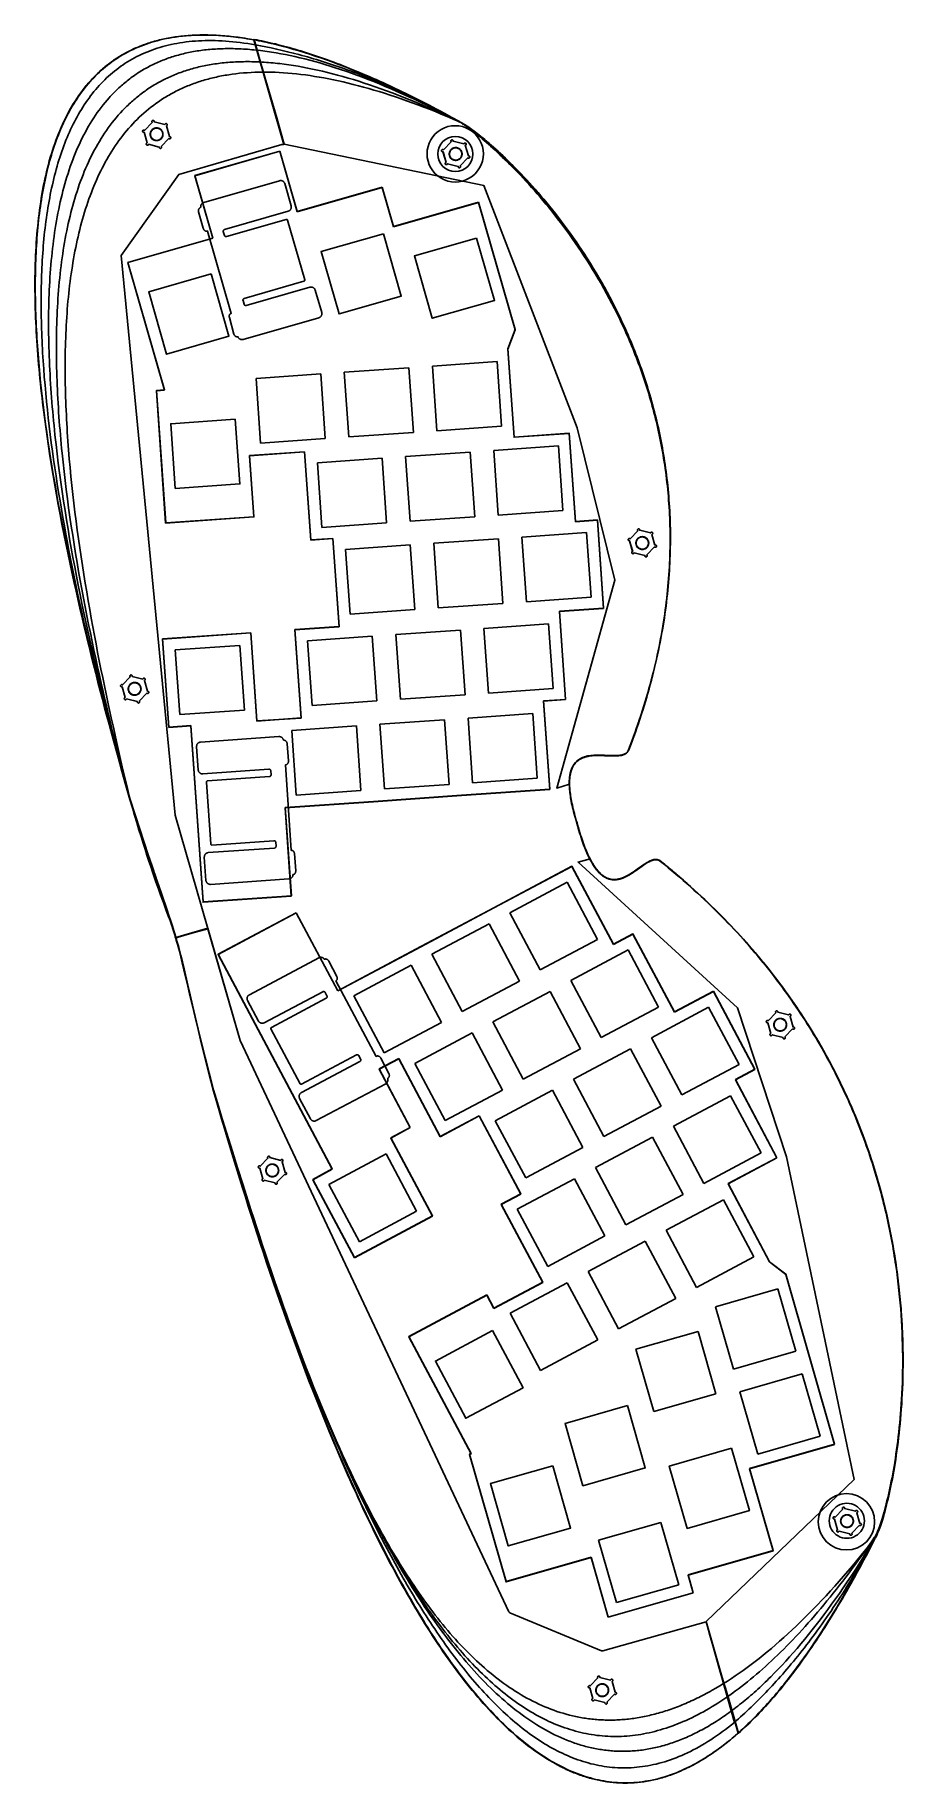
# Model space of a CAD drawing. Extents: x 5 to 192, y -377 to 0.
import ezdxf

# ---------------------------------------------------------------- set-up
doc = ezdxf.new("R2010")
doc.units = 0
for name, color, linetype in [('bottom', 7, 'CONTINUOUS'), ('foot_lower', 7, 'CONTINUOUS'), ('foot_upper', 7, 'CONTINUOUS'), ('hipro_lower', 7, 'CONTINUOUS'), ('hipro_upper', 7, 'CONTINUOUS'), ('mid_lower', 7, 'CONTINUOUS'), ('mid_upper', 7, 'CONTINUOUS'), ('plate', 7, 'CONTINUOUS')]:
    doc.layers.add(name, color=color, linetype=linetype)

msp = doc.modelspace()

# ---------------------------------------------------------------- linework, layer by layer
at = {"layer": 'bottom', "color": 7}
for points in [[(124.485305, -155.835071), (124.803974, -155.790971), (125.127118, -155.757192), (125.453945, -155.732721), (125.783665, -155.716544), (126.115484, -155.707649), (126.448612, -155.705025), (126.782257, -155.707659), (127.115627, -155.71454), (127.778377, -155.736986), (128.430525, -155.764271), (129.065742, -155.788292), (129.37502, -155.796547), (129.677692, -155.800951), (129.972962, -155.800489), (130.26004, -155.794149), (130.538135, -155.78092), (130.806456, -155.759793), (131.064208, -155.729747), (131.310603, -155.689778), (131.429292, -155.665752), (131.544847, -155.638868), (131.657166, -155.608995), (131.76615, -155.576006), (131.8717, -155.539778), (131.973719, -155.500184), (132.072103, -155.457093), (132.166762, -155.410385), (132.25759, -155.359928), (132.344488, -155.305597), (132.427361, -155.247266), (132.506106, -155.18481), (132.580627, -155.118099), (132.650823, -155.04701), (132.716596, -154.971414), (132.777848, -154.891186), (132.83448, -154.806197), (132.88639, -154.716324), (132.933482, -154.621438), (132.975656, -154.521413), (133.343202, -153.561171), (133.702208, -152.6038), (134.052726, -151.649307), (134.394811, -150.697697), (134.728516, -149.748976), (135.053898, -148.80315), (135.371007, -147.860226), (135.679897, -146.92021), (135.98062, -145.983107), (136.273234, -145.048924), (136.55779, -144.117667), (136.834341, -143.189342), (137.102943, -142.263954), (137.363646, -141.341511), (137.616509, -140.422017), (137.861578, -139.50548), (138.098916, -138.591905), (138.328568, -137.681298), (138.550592, -136.773666), (138.765042, -135.869014), (138.971971, -134.967349), (139.171432, -134.068676), (139.363476, -133.173002), (139.548163, -132.280332), (139.725541, -131.390674), (139.895665, -130.504032), (140.058591, -129.620413), (140.21437, -128.739823), (140.363056, -127.862269), (140.504704, -126.987755), (140.639368, -126.116289), (140.767099, -125.247876), (140.887953, -124.382522), (141.001981, -123.520234), (141.10924, -122.661018), (141.209781, -121.804879), (141.303657, -120.951823), (141.390926, -120.101858), (141.471638, -119.254988), (141.545846, -118.41122), (141.613606, -117.570561), (141.67497, -116.733015), (141.729994, -115.898589), (141.778729, -115.06729), (141.821228, -114.239122), (141.857548, -113.414093), (141.887741, -112.592209), (141.911858, -111.773475), (141.929955, -110.957897), (141.942089, -110.145483), (141.948307, -109.336237), (141.948668, -108.530165), (141.943222, -107.727275), (141.932026, -106.927571), (141.915129, -106.131061), (141.89259, -105.337749), (141.864459, -104.547643), (141.830791, -103.760749), (141.79164, -102.977069), (141.747055, -102.196615), (141.697098, -101.41939), (141.641815, -100.645401), (141.581264, -99.874652), (141.515498, -99.107153), (141.444569, -98.342907), (141.368531, -97.581919), (141.287442, -96.824199), (141.201348, -96.06975), (141.110307, -95.318577), (141.014374, -94.570691), (140.913599, -93.826095), (140.808037, -93.084792), (140.697742, -92.346795), (140.582769, -91.612104), (140.46317, -90.880731), (140.338997, -90.152675), (140.210308, -89.427946), (140.077154, -88.70655), (139.939587, -87.988494), (139.797662, -87.273783), (139.651434, -86.56242), (139.500957, -85.854418), (139.346281, -85.149775), (139.187462, -84.448504), (139.024554, -83.750607), (138.85761, -83.056092), (138.686683, -82.364963), (138.511829, -81.677229), (138.333099, -80.992892), (138.150547, -80.311963), (137.964227, -79.634445), (137.774195, -78.960344), (137.580502, -78.289667), (137.383199, -77.622421), (137.182346, -76.958609), (136.977993, -76.298241), (136.770193, -75.641318), (136.559002, -74.987852), (136.344471, -74.337845), (136.126653, -73.691305), (135.905607, -73.048238), (135.68138, -72.408647), (135.45403, -71.772542), (135.223608, -71.139929), (134.990172, -70.510811), (134.753769, -69.885196), (134.514458, -69.263089), (134.272291, -68.644496), (134.027321, -68.029427), (133.779602, -67.417884), (133.529188, -66.809873), (133.276133, -66.205401), (133.020489, -65.604475), (132.762311, -65.007099), (132.501651, -64.413282), (132.238565, -63.823029), (131.973104, -63.236344), (131.705325, -62.653236), (131.435279, -62.073709), (131.163019, -61.497769), (130.888602, -60.925423), (130.612077, -60.356678), (130.052929, -59.230009), (129.486, -58.117814), (128.911724, -57.020139), (128.330528, -55.937034), (127.742837, -54.868549), (127.149087, -53.814727), (126.549702, -52.775623), (125.945115, -51.751283), (125.335751, -50.741754), (124.722038, -49.747087), (124.104412, -48.767329), (123.483295, -47.802532), (122.859117, -46.852739), (122.232311, -45.918001), (121.603302, -44.99837), (120.972523, -44.093888), (120.340398, -43.204611), (119.707358, -42.330581), (119.073833, -41.471849), (118.440253, -40.628464), (117.807045, -39.800477), (117.174638, -38.98793), (116.54346, -38.19088), (115.913944, -37.409367), (115.286515, -36.643447), (114.661603, -35.893164), (114.039638, -35.15857), (113.421049, -34.439709), (112.806261, -33.736633), (112.195711, -33.04939), (111.589819, -32.37803), (110.989022, -31.722597), (110.393742, -31.083144), (109.804413, -30.459718), (109.221463, -29.852366), (108.645319, -29.26114), (108.076412, -28.686086), (107.51517, -28.127255), (106.962021, -27.584693), (106.417397, -27.05845), (105.881726, -26.548572), (105.355435, -26.055114), (104.838953, -25.578116), (104.332713, -25.117632), (103.837138, -24.673711), (103.352661, -24.246398), (102.879712, -23.835746), (102.418717, -23.441799), (101.970105, -23.064612), (101.534306, -22.704226), (101.111752, -22.360693), (100.702867, -22.034062), (100.308082, -21.724382), (99.927826, -21.4317), (99.562528, -21.156064), (99.21262, -20.897525), (98.878523, -20.656131), (98.560675, -20.43193), (98.259499, -20.224971), (97.975428, -20.035301), (97.708888, -19.862972), (97.460308, -19.708029), (97.230118, -19.570521), (97.018749, -19.450499), (96.826626, -19.34801), (96.65418, -19.263102), (96.501841, -19.195825), (94.986453, -18.3597), (93.486678, -17.544329), (92.002448, -16.749598), (90.533695, -15.97539), (89.080344, -15.221591), (87.642329, -14.488086), (86.219582, -13.77476), (84.81203, -13.081502), (83.419603, -12.408191), (82.042234, -11.754717), (80.679851, -11.120961), (79.332385, -10.506811), (77.999767, -9.912153), (76.681925, -9.336868), (75.378793, -8.780847), (74.090298, -8.243969), (72.816373, -7.726126), (71.556943, -7.227196), (70.311946, -6.747069), (69.081305, -6.285627), (67.864956, -5.84276), (66.662824, -5.418346), (65.474845, -5.012279), (64.300945, -4.624435), (63.141053, -4.254705), (61.995105, -3.902973), (60.863026, -3.569123), (59.74475, -3.25304), (58.640205, -2.954613), (57.549322, -2.673722), (56.472031, -2.410255), (55.93846, -2.28502), (55.408263, -2.164096), (54.881426, -2.047471), (54.357946, -1.935132), (53.83781, -1.82706), (53.321013, -1.723245), (52.807542, -1.623672), (52.297393, -1.528323), (51.790553, -1.437188), (51.287015, -1.350251), (50.786772, -1.267498), (50.289813, -1.188913), (49.796131, -1.114483), (49.305715, -1.044193), (48.818558, -0.978029), (48.334649, -0.915979), (47.853984, -0.858024), (47.37655, -0.804156), (46.902339, -0.754351), (46.431344, -0.708606), (45.963555, -0.666896), (45.498963, -0.629215), (45.037561, -0.595545), (44.57934, -0.56587), (44.124288, -0.540181), (43.672399, -0.518459), (43.223665, -0.500689), (42.778077, -0.486861), (42.335624, -0.476955), (41.896298, -0.470963), (41.460093, -0.468865), (41.026997, -0.470651), (40.597005, -0.476305), (40.170105, -0.485812), (39.746287, -0.499157), (39.325546, -0.516328), (38.907871, -0.537308), (38.493256, -0.562086), (38.081689, -0.590643), (37.673163, -0.62297), (37.26767, -0.659048), (36.865199, -0.698865), (36.46574, -0.742406), (36.069292, -0.789657), (35.675838, -0.840605), (35.285371, -0.895232), (34.897886, -0.953525), (34.51337, -1.015474), (34.131819, -1.081059), (33.753219, -1.150266), (33.377565, -1.223086), (33.004848, -1.299499), (32.635056, -1.379494), (32.268184, -1.463052), (31.904222, -1.550164), (31.54316, -1.640814), (31.184992, -1.734988), (30.829707, -1.832671), (30.477297, -1.933847), (30.127754, -2.038503), (29.781067, -2.146625), (29.437229, -2.2582), (29.096232, -2.373211), (28.758068, -2.491647), (28.422725, -2.613488), (28.090195, -2.738725), (27.760472, -2.867341), (27.433546, -2.999322), (27.109406, -3.134653), (26.788045, -3.273322), (26.469455, -3.415313), (26.153629, -3.560614), (25.840553, -3.709207), (25.530224, -3.861079), (25.222628, -4.016214), (24.91776, -4.174601), (24.61561, -4.336227), (24.316169, -4.50107), (24.019429, -4.669124), (23.725381, -4.840369), (23.434017, -5.014793), (23.145327, -5.192382), (22.859302, -5.373121), (22.575935, -5.556995), (22.295217, -5.743992), (22.017137, -5.934094), (21.741689, -6.127289), (21.468863, -6.323562), (21.198651, -6.522899), (20.931043, -6.725286), (20.666032, -6.930709), (20.403608, -7.139152), (20.143762, -7.350602), (19.886487, -7.565044), (19.631773, -7.782463), (19.379611, -8.002844), (19.129993, -8.226176), (18.88291, -8.452442), (18.638353, -8.681629), (18.396315, -8.913722), (18.156785, -9.148707), (17.919755, -9.386568), (17.685217, -9.627292), (17.453161, -9.870866), (17.22358, -10.117274), (16.996464, -10.366499), (16.771805, -10.618533), (16.549593, -10.873356), (16.329821, -11.130956), (16.112479, -11.391318), (15.897559, -11.65443), (15.685052, -11.920274), (15.474949, -12.188838), (15.267242, -12.460108), (15.061922, -12.734068), (14.85898, -13.010702), (14.658407, -13.29), (14.460195, -13.571946), (14.070819, -14.143723), (13.690781, -14.725917), (13.320012, -15.318413), (12.958442, -15.9211), (12.606001, -16.533857), (12.262619, -17.156577), (11.928227, -17.789139), (11.602755, -18.431429), (11.286133, -19.083334), (10.978292, -19.744738), (10.679162, -20.415527), (10.388672, -21.095584), (10.106754, -21.784799), (9.833338, -22.48305), (9.568353, -23.19023), (9.311731, -23.906218), (9.0634, -24.630901), (8.823293, -25.364167), (8.591338, -26.105896), (8.367467, -26.855976), (8.151609, -27.614294), (7.943695, -28.380732), (7.743654, -29.155178), (7.551418, -29.937514), (7.366917, -30.727628), (7.19008, -31.525402), (7.020838, -32.330722), (6.859122, -33.143477), (6.704861, -33.963547), (6.557986, -34.790821), (6.418427, -35.625183), (6.286115, -36.466518), (6.160979, -37.314709), (6.04295, -38.169646), (5.931958, -39.031209), (5.827934, -39.899286), (5.730807, -40.77376), (5.640509, -41.654521), (5.556968, -42.541449), (5.480116, -43.43443), (5.409883, -44.333352), (5.346199, -45.238098), (5.288994, -46.148554), (5.2382, -47.064603), (5.193744, -47.986134), (5.155559, -48.913029), (5.123574, -49.845174), (5.09772, -50.782453), (5.077927, -51.724755), (5.064125, -52.67196), (5.056244, -53.623958), (5.054215, -54.580632), (5.057968, -55.541865), (5.067433, -56.507546), (5.082541, -57.47756), (5.103222, -58.451788), (5.129405, -59.430118), (5.161022, -60.412436), (5.198003, -61.398625), (5.240277, -62.388573), (5.287776, -63.382161), (5.340428, -64.379277), (5.398166, -65.379806), (5.460918, -66.383636), (5.528616, -67.390645), (5.601189, -68.400722), (5.678568, -69.413754), (5.760682, -70.429625), (5.847463, -71.448219), (5.938841, -72.469422), (6.034745, -73.493119), (6.135106, -74.519194), (6.239855, -75.547534), (6.348921, -76.578023), (6.462235, -77.610549), (6.579727, -78.644993), (6.701327, -79.68124), (6.826966, -80.719179), (6.956574, -81.758695), (7.090082, -82.799669), (7.227418, -83.841989), (7.368515, -84.885539), (7.513301, -85.930206), (7.661708, -86.975874), (7.969103, -89.069753), (8.290142, -91.166258), (8.624267, -93.26447), (8.970921, -95.363471), (9.329545, -97.462341), (9.699582, -99.560164), (10.080474, -101.656017), (10.471663, -103.748986), (10.872591, -105.838148), (11.2827, -107.922587), (11.701433, -110.001383), (12.128231, -112.073618), (12.562537, -114.138373), (13.003792, -116.194729), (13.45144, -118.241767), (13.904921, -120.27857), (14.363679, -122.304217), (14.827154, -124.31779), (15.294791, -126.318371), (15.766029, -128.305041), (16.240313, -130.276881), (16.717083, -132.232972), (17.195783, -134.172396), (17.675853, -136.094234), (18.156737, -137.997567), (18.637876, -139.881476), (19.118712, -141.745043), (19.598688, -143.587349), (20.077246, -145.407475), (20.553828, -147.204502), (21.027876, -148.977513), (21.966138, -152.447806), (22.88757, -155.811007), (23.787708, -159.059763), (24.66209, -162.186724), (25.506254, -165.184544), (26.581299, -168.523019), (27.590422, -171.61858), (28.534675, -174.481358), (29.415114, -177.121479), (30.232788, -179.549079), (30.988757, -181.77428), (31.684072, -183.807219), (32.319786, -185.65802), (33.416633, -188.853736), (33.879873, -190.218908), (34.287729, -191.442466), (34.641254, -192.534537), (34.797972, -193.034427), (34.941503, -193.505247), (35.071978, -193.948261), (35.189529, -194.364733), (35.294289, -194.755929), (35.386389, -195.123119), (35.50994, -195.508092), (35.635789, -195.921218), (35.76454, -196.363778), (35.896787, -196.837059), (36.033135, -197.342339), (36.174176, -197.880903), (36.472746, -199.063013), (36.797289, -200.393649), (37.152595, -201.883068), (37.974661, -205.379307), (38.451006, -207.406648), (38.977279, -209.633813), (39.558274, -212.071067), (40.198779, -214.728668), (40.903584, -217.616879), (41.677484, -220.745961), (42.525271, -224.126171), (43.451731, -227.767769), (44.388075, -230.97427), (45.37355, -234.318447), (46.40776, -237.791031), (47.490314, -241.382754), (48.049597, -243.220397), (48.620816, -245.084352), (49.203927, -246.973456), (49.798874, -248.886553), (50.405614, -250.822481), (51.024095, -252.780089), (51.654267, -254.758212), (52.296082, -256.755692), (52.94949, -258.771374), (53.614445, -260.8041), (54.290893, -262.852706), (54.978786, -264.916038), (55.678077, -266.992937), (56.388714, -269.082241), (57.110651, -271.182797), (57.843838, -273.293443), (58.588221, -275.413021), (59.343757, -277.540374), (60.110396, -279.674342), (60.888083, -281.813765), (61.676777, -283.957489), (62.476423, -286.104352), (63.286973, -288.253196), (64.108379, -290.402863), (64.940591, -292.552195), (65.783559, -294.700034), (66.637236, -296.845218), (67.501571, -298.986595), (68.376515, -301.122998), (69.262021, -303.253277), (70.158034, -305.376267), (71.06451, -307.490814), (71.9814, -309.595756), (72.443734, -310.644264), (72.908653, -311.689937), (73.376148, -312.732631), (73.846219, -313.772198), (74.318855, -314.808498), (74.794049, -315.841383), (75.271798, -316.870706), (75.752094, -317.896326), (76.234933, -318.918097), (76.720307, -319.935876), (77.208211, -320.949515), (77.698637, -321.958871), (78.191581, -322.9638), (78.687036, -323.964154), (79.184993, -324.959792), (79.68545, -325.950565), (80.188401, -326.936333), (80.693836, -327.916949), (81.201752, -328.892266), (81.712143, -329.862141), (82.225, -330.826432), (82.740318, -331.784988), (83.258095, -332.737672), (83.778318, -333.684331), (84.300984, -334.624827), (84.826089, -335.55901), (85.353625, -336.48674), (85.883583, -337.407867), (86.41596, -338.32225), (86.950752, -339.229744), (87.487948, -340.130203), (88.027546, -341.023481), (88.569536, -341.909436), (89.113915, -342.787922), (89.660676, -343.658794), (90.209811, -344.521907), (90.761314, -345.377116), (91.315182, -346.224275), (91.871407, -347.063243), (92.429984, -347.893874), (92.990905, -348.71602), (93.554163, -349.529539), (94.119756, -350.334285), (94.687672, -351.130116), (95.25791, -351.916882), (95.830462, -352.694443), (96.405323, -353.462651), (96.982485, -354.221365), (97.561941, -354.970434), (98.143688, -355.70972), (98.727716, -356.439074), (99.314025, -357.158352), (99.902601, -357.867408), (100.493444, -358.566102), (101.086545, -359.254285), (101.681896, -359.93181), (102.279495, -360.598538), (102.879336, -361.254321), (103.481408, -361.899014), (104.08571, -362.532473), (104.692232, -363.154555), (105.300972, -363.76511), (105.911919, -364.363997), (106.52507, -364.951073), (107.140419, -365.526188), (107.757957, -366.089202), (108.377681, -366.639966), (108.999583, -367.178337), (109.623659, -367.704173), (110.249899, -368.217325), (110.878301, -368.717652), (111.508856, -369.205005), (112.141561, -369.679241), (112.776404, -370.140216), (113.413385, -370.587784), (114.052496, -371.021802), (114.693727, -371.442124), (115.337079, -371.848606), (115.982539, -372.2411), (116.630105, -372.619466), (117.279769, -372.983555), (117.605387, -373.160202), (117.931526, -373.333224), (118.258188, -373.502607), (118.585368, -373.668329), (118.913072, -373.830374), (119.241293, -373.988725), (119.570033, -374.143361), (119.899291, -374.294265), (120.229064, -374.44142), (120.559356, -374.584808), (120.890161, -374.724409), (121.221484, -374.860205), (121.553317, -374.992178), (121.885666, -375.120314), (122.218526, -375.244589), (122.551896, -375.364987), (122.88578, -375.481492), (123.220173, -375.594085), (123.555075, -375.702744), (123.890485, -375.807458), (124.226403, -375.908202), (124.562829, -376.004961), (124.89976, -376.097719), (125.237197, -376.186454), (125.575139, -376.271151), (125.913584, -376.351788), (126.252532, -376.428351), (126.591983, -376.50082), (126.931934, -376.569177), (127.272388, -376.633403), (127.613343, -376.693482), (127.954796, -376.749395), (128.296746, -376.801125), (128.639194, -376.848651), (128.98214, -376.891958), (129.325581, -376.931025), (129.66952, -376.965836), (130.013952, -376.996372), (130.358877, -377.022615), (130.704297, -377.044546), (131.05021, -377.062151), (131.396613, -377.075407), (131.743506, -377.084297), (132.090889, -377.088803), (132.438763, -377.088904), (132.787124, -377.084591), (133.135976, -377.075839), (133.485312, -377.062633), (133.835134, -377.044952), (134.185441, -377.022778), (134.536236, -376.996095), (134.887513, -376.964884), (135.239273, -376.929128), (135.591512, -376.888806), (135.944237, -376.843901), (136.297442, -376.794396), (136.651128, -376.740274), (137.00529, -376.681513), (137.359933, -376.618097), (137.715053, -376.55001), (138.070651, -376.477229), (138.426724, -376.399741), (138.783274, -376.317526), (139.140297, -376.230564), (139.497794, -376.138839), (139.855764, -376.042335), (140.214207, -375.941029), (140.573122, -375.834905), (140.932507, -375.723945), (141.292364, -375.608131), (141.652689, -375.487446), (142.013481, -375.361871), (142.374743, -375.231386), (142.73647, -375.095976), (143.098664, -374.95562), (143.461325, -374.810304), (143.824449, -374.660005), (144.188038, -374.504709), (144.552088, -374.344394), (144.916602, -374.179045), (145.281577, -374.008644), (145.647015, -373.83317), (146.01291, -373.652607), (146.379267, -373.466938), (146.746079, -373.276143), (147.113353, -373.080202), (147.481082, -372.879102), (147.849265, -372.672821), (148.217906, -372.461343), (148.587001, -372.244648), (148.956551, -372.02272), (149.326553, -371.795538), (149.697007, -371.563087), (150.067914, -371.325348), (150.43927, -371.082302), (150.811078, -370.833931), (151.183333, -370.580218), (151.55604, -370.321143), (151.929192, -370.05669), (152.30279, -369.78684), (152.676836, -369.511575), (153.051329, -369.230877), (153.426264, -368.944726), (153.801646, -368.653105), (154.177467, -368.355999), (154.553733, -368.053388), (154.93044, -367.74525), (155.307588, -367.431573), (155.685177, -367.112335), (156.063203, -366.78752), (156.441668, -366.457106), (156.820573, -366.121079), (157.199914, -365.779421), (157.57969, -365.432111), (157.959903, -365.079135), (158.340548, -364.720471), (158.72163, -364.3561), (159.103143, -363.986009), (159.485091, -363.610175), (159.867468, -363.228583), (160.250277, -362.841215), (160.633517, -362.448051), (161.017184, -362.049072), (161.401281, -361.644262), (161.785807, -361.233605), (162.170757, -360.817077), (162.556136, -360.394665), (162.941937, -359.966349), (163.328167, -359.53211), (163.714819, -359.091933), (164.101893, -358.645797), (164.48939, -358.193684), (164.877309, -357.735577), (165.265648, -357.271458), (165.654408, -356.801309), (166.043587, -356.325109), (166.433185, -355.842844), (166.8232, -355.354495), (167.213634, -354.860041), (167.604482, -354.359467), (168.387425, -353.339883), (169.172024, -352.295596), (169.958271, -351.226464), (170.746165, -350.132343), (171.535694, -349.013083), (172.326854, -347.868543), (173.119639, -346.698577), (173.914042, -345.503042), (174.710059, -344.281791), (175.50768, -343.03468), (176.306905, -341.761563), (177.107722, -340.462298), (177.910126, -339.13674), (178.714113, -337.78474), (179.519677, -336.406156), (180.326808, -335.000844), (181.135504, -333.568659), (181.945757, -332.109456), (182.757562, -330.623087), (183.570912, -329.109414), (184.3858, -327.568285), (185.20222, -325.999557), (186.020167, -324.40309), (186.111117, -324.25755), (186.208391, -324.084091), (186.311668, -323.883006), (186.420629, -323.654587), (186.534954, -323.399126), (186.654324, -323.116911), (186.778416, -322.80824), (186.906912, -322.473402), (187.039495, -322.112688), (187.17584, -321.726395), (187.315629, -321.314808), (187.458545, -320.878222), (187.604265, -320.41693), (187.752469, -319.93122), (187.902837, -319.421391), (188.055052, -318.887729), (188.208793, -318.330529), (188.363738, -317.75008), (188.519567, -317.146677), (188.675963, -316.520612), (188.832605, -315.872175), (188.98917, -315.201658), (189.145345, -314.509355), (189.300803, -313.795553), (189.455228, -313.060553), (189.608299, -312.304638), (189.759698, -311.528104), (189.909101, -310.731241), (190.056192, -309.914346), (190.20065, -309.077705), (190.342153, -308.221613), (190.480383, -307.346361), (190.615021, -306.452242), (190.745747, -305.539548), (190.872239, -304.608569), (190.994177, -303.659599), (191.111246, -302.692927), (191.22312, -301.708849), (191.329483, -300.707654), (191.430011, -299.689637), (191.52439, -298.655086), (191.612294, -297.604295), (191.693409, -296.537558), (191.767412, -295.455164), (191.833983, -294.357405), (191.892802, -293.244574), (191.943548, -292.116963), (191.985906, -290.974862), (192.01955, -289.818566), (192.044163, -288.648367), (192.059428, -287.464553), (192.065019, -286.267422), (192.06062, -285.057259), (192.045911, -283.834362), (192.020571, -282.599019), (191.984282, -281.351525), (191.936721, -280.092169), (191.877572, -278.821244), (191.80651, -277.539043), (191.723221, -276.245857), (191.627379, -274.94198), (191.51867, -273.627699), (191.39677, -272.303312), (191.26136, -270.969107), (191.112122, -269.625377), (190.948734, -268.272415), (190.770878, -266.910511), (190.578231, -265.539957), (190.476263, -264.851527), (190.370477, -264.161048), (190.260833, -263.468549), (190.147292, -262.774072), (190.029814, -262.077652), (189.908362, -261.379324), (189.782888, -260.679127), (189.653361, -259.977093), (189.519734, -259.273266), (189.381972, -258.567676), (189.240031, -257.860362), (189.093872, -257.151359), (188.943458, -256.440707), (188.788747, -255.728437), (188.629699, -255.014592), (188.466273, -254.299203), (188.29843, -253.58231), (188.126131, -252.863947), (187.949334, -252.144153), (187.768001, -251.422961), (187.582091, -250.700411), (187.391563, -249.976539), (187.196379, -249.251378), (186.996496, -248.524971), (186.791878, -247.797346), (186.582483, -247.068549), (186.368272, -246.338608), (186.149202, -245.607565), (185.925237, -244.875452), (185.696335, -244.142311), (185.462456, -243.408175), (185.223559, -242.67308), (184.979607, -241.937064), (184.730557, -241.200163), (184.476372, -240.462415), (184.21701, -239.723853), (183.952428, -238.984517), (183.682593, -238.244442), (183.40746, -237.503663), (183.126991, -236.762221), (182.841144, -236.020147), (182.549879, -235.277481), (182.253161, -234.534258), (181.950944, -233.790515), (181.64319, -233.04629), (181.32986, -232.301614), (181.010915, -231.556533), (180.686313, -230.811075), (180.356013, -230.06528), (180.019976, -229.319182), (179.678166, -228.572823), (179.330536, -227.826232), (178.977051, -227.079454), (178.617669, -226.332518), (178.252351, -225.585463), (177.881056, -224.838329), (177.503746, -224.091146), (177.120378, -223.343957), (176.730912, -222.596792), (176.335312, -221.849694), (175.933537, -221.102694), (175.525544, -220.355835), (175.111293, -219.609145), (174.690747, -218.862667), (174.263867, -218.116434), (173.830608, -217.370486), (173.390931, -216.624856), (172.9448, -215.879584), (172.492175, -215.134703), (172.033011, -214.390249), (171.567271, -213.646264), (171.094914, -212.902778), (170.615903, -212.159832), (170.130194, -211.417461), (169.637751, -210.675699), (169.138529, -209.934587), (168.632492, -209.194159), (168.119599, -208.454452), (167.599811, -207.715502), (167.073085, -206.977347), (166.539383, -206.24002), (165.998667, -205.503561), (165.450893, -204.768005), (164.896022, -204.03339), (164.334018, -203.299751), (163.764837, -202.567123), (163.188439, -201.835547), (162.604785, -201.105055), (162.013836, -200.375686), (161.415548, -199.647475), (160.809887, -198.92046), (160.19681, -198.194677), (159.576277, -197.470162), (158.948246, -196.746952), (158.312682, -196.025084), (157.66954, -195.304592), (157.018784, -194.585515), (156.36037, -193.867891), (155.694262, -193.151752), (155.020417, -192.437135), (154.338798, -191.724081), (153.649362, -191.012624), (152.952068, -190.3028), (152.246882, -189.594645), (151.533759, -188.888194), (150.81266, -188.183488), (150.083545, -187.480563), (149.346373, -186.779451), (148.601108, -186.080191), (147.847706, -185.382821), (147.086127, -184.687376), (146.316333, -183.993894), (145.538285, -183.302409), (144.751941, -182.612959), (143.957261, -181.925578), (143.154203, -181.240309), (142.342734, -180.55718), (141.522806, -179.876233), (140.694384, -179.197504), (139.857426, -178.521028), (139.766974, -178.452705), (139.675201, -178.391783), (139.582117, -178.338087), (139.487741, -178.291452), (139.392084, -178.251707), (139.295161, -178.218681), (139.196984, -178.192202), (139.097569, -178.172105), (138.996929, -178.158217), (138.895077, -178.150366), (138.792029, -178.148384), (138.687798, -178.1521), (138.582398, -178.161349), (138.475842, -178.175954), (138.368146, -178.195745), (138.259322, -178.220558), (138.149383, -178.250221), (138.038347, -178.284559), (137.926224, -178.323408), (137.813029, -178.366596), (137.583479, -178.465303), (137.349809, -178.579326), (137.11213, -178.707302), (136.870553, -178.84787), (136.625189, -178.999671), (136.37615, -179.161342), (136.123546, -179.331527), (135.867491, -179.50886), (135.345468, -179.879543), (134.810967, -180.262504), (134.264885, -180.646862), (133.987775, -180.836166), (133.708103, -181.021736), (133.42598, -181.202214), (133.14152, -181.376239), (132.854828, -181.542452), (132.566019, -181.69949), (132.275207, -181.845997), (131.982497, -181.980607), (131.828304, -182.045977), (131.673638, -182.107506), (131.518512, -182.165001), (131.362945, -182.218263), (131.206951, -182.267097), (131.050548, -182.311305), (130.893751, -182.350696), (130.736575, -182.38507), (130.579039, -182.414229), (130.421158, -182.437983), (130.262946, -182.456131), (130.10442, -182.468478), (129.945598, -182.474828), (129.786493, -182.474981), (129.627123, -182.46875), (129.467504, -182.455933), (129.307649, -182.436337), (129.147578, -182.409764), (128.987306, -182.376017), (128.826849, -182.334902), (128.666225, -182.28622), (128.505445, -182.229779), (128.344528, -182.16538), (128.18349, -182.092827), (128.022347, -182.011923), (127.861115, -181.922474), (127.69981, -181.824285), (127.538449, -181.717158), (127.377047, -181.600895), (127.215617, -181.475304), (127.054182, -181.340186), (126.892752, -181.195348), (126.731345, -181.040588), (126.569979, -180.875717), (126.408668, -180.700535), (126.247429, -180.514846), (126.086276, -180.318453), (125.925227, -180.111163), (125.764298, -179.892779), (125.603503, -179.663104), (125.442861, -179.421941), (125.282386, -179.169097), (125.122094, -178.904373), (124.962003, -178.627574), (124.802127, -178.338503), (124.642486, -178.036967), (124.483088, -177.722766), (124.323957, -177.395706), (124.165105, -177.055592), (124.006548, -176.702224), (123.848306, -176.33541), (123.690389, -175.95495), (123.532817, -175.560653), (123.375606, -175.15232), (123.218769, -174.729755), (123.062327, -174.29276), (122.906293, -173.841143), (122.750682, -173.374707), (122.595511, -172.893252), (122.440797, -172.396585), (122.286555, -171.884511), (122.132804, -171.356833), (121.979555, -170.813354), (121.826827, -170.253878), (121.670597, -169.735887), (121.523002, -169.230206), (121.383932, -168.736686), (121.253269, -168.25518), (121.1309, -167.785544), (121.016714, -167.327633), (120.91059, -166.881298), (120.812422, -166.446397), (120.722089, -166.02278), (120.63948, -165.610304), (120.564482, -165.208821), (120.496979, -164.818187), (120.436857, -164.438256), (120.384002, -164.068881), (120.338302, -163.709915), (120.299641, -163.361216), (120.267904, -163.022634), (120.242976, -162.694026), (120.224746, -162.375246), (120.2131, -162.066145), (120.207924, -161.76658), (120.2091, -161.476403), (120.216517, -161.195471), (120.23006, -160.923635), (120.249616, -160.66075), (120.275069, -160.406671), (120.306306, -160.161253), (120.343212, -159.924347), (120.385673, -159.69581), (120.433578, -159.475496), (120.486811, -159.263256), (120.545254, -159.058946), (120.6088, -158.862421), (120.677329, -158.673536), (120.75073, -158.492142), (120.828886, -158.318093), (120.911687, -158.151245), (120.999015, -157.991454), (121.090758, -157.838569), (121.186803, -157.69245), (121.287031, -157.552945), (121.391334, -157.419913), (121.499596, -157.293205), (121.611699, -157.172677), (121.727534, -157.058181), (121.846985, -156.949573), (121.969936, -156.846708), (122.096276, -156.749439), (122.22589, -156.657617), (122.358661, -156.5711), (122.49448, -156.489741), (122.633227, -156.413394), (122.774794, -156.341913), (122.919061, -156.275154), (123.065919, -156.212967), (123.215251, -156.155208), (123.366945, -156.101733), (123.520884, -156.052393), (123.676955, -156.007047), (123.835044, -155.965543), (123.995039, -155.927738), (124.156824, -155.893486), (124.320284, -155.862643), (124.485305, -155.835058)], [(29.945344, -22.249931), (29.945344, -22.249931), (29.927968, -22.182926), (29.914173, -22.115807), (29.903899, -22.048682), (29.897087, -21.981656), (29.893609, -21.848334), (29.903266, -21.716694), (29.925585, -21.587598), (29.960086, -21.461898), (30.006299, -21.340451), (30.063746, -21.224116), (30.131955, -21.113745), (30.210452, -21.010197), (30.29876, -20.914327), (30.396405, -20.826992), (30.502915, -20.749049), (30.61781, -20.681353), (30.678254, -20.651615), (30.740619, -20.624762), (30.804843, -20.600896), (30.870867, -20.580129), (30.870867, -20.580129), (30.937883, -20.56275), (31.005013, -20.54895), (31.072147, -20.538674), (31.139181, -20.531856), (31.272518, -20.528374), (31.404166, -20.538026), (31.533272, -20.56034), (31.658979, -20.594841), (31.780427, -20.641053), (31.896767, -20.698506), (32.007135, -20.76672), (32.110681, -20.845221), (32.206548, -20.933537), (32.293878, -21.031193), (32.371816, -21.137715), (32.439507, -21.252625), (32.46924, -21.31308), (32.496093, -21.375452), (32.519954, -21.439686), (32.540718, -21.505721), (32.540718, -21.505721), (32.558094, -21.572729), (32.571889, -21.639848), (32.582163, -21.706973), (32.588978, -21.774001), (32.592458, -21.907323), (32.582806, -22.038959), (32.560492, -22.168054), (32.525991, -22.293752), (32.479781, -22.415194), (32.422334, -22.531526), (32.354125, -22.641894), (32.275623, -22.745443), (32.18731, -22.84131), (32.089657, -22.928648), (31.983137, -23.006593), (31.868225, -23.074294), (31.80777, -23.104035), (31.745395, -23.130896), (31.681159, -23.154764), (31.615121, -23.175539), (31.615121, -23.175539), (31.548121, -23.192912), (31.481006, -23.206704), (31.413884, -23.216976), (31.346864, -23.223788), (31.213547, -23.227263), (31.081916, -23.217606), (30.952826, -23.195287), (30.827129, -23.160784), (30.705686, -23.114571), (30.589354, -23.057121), (30.478983, -22.988909), (30.375438, -22.910411), (30.279568, -22.822097), (30.19223, -22.724447), (30.114282, -22.617929), (30.046583, -22.503022), (30.016843, -22.44257), (29.989985, -22.380198), (29.966116, -22.315964), (29.945344, -22.249931)], [(94.398125, -26.503536), (94.398125, -26.503536), (94.380749, -26.436533), (94.366954, -26.369413), (94.35668, -26.302289), (94.349865, -26.235266), (94.346385, -26.101946), (94.35604, -25.970311), (94.378353, -25.841217), (94.412852, -25.71552), (94.459062, -25.594075), (94.516509, -25.477741), (94.584721, -25.367372), (94.66322, -25.263824), (94.751533, -25.167952), (94.849189, -25.080616), (94.955709, -25.002666), (95.070621, -24.934965), (95.131075, -24.905224), (95.19345, -24.878364), (95.257687, -24.854495), (95.323724, -24.833721), (95.323724, -24.833721), (95.39073, -24.816344), (95.457847, -24.802547), (95.524971, -24.792273), (95.591997, -24.785458), (95.725319, -24.781981), (95.856955, -24.791635), (95.98605, -24.813954), (96.11175, -24.848458), (96.233195, -24.894673), (96.34953, -24.952125), (96.4599, -25.02034), (96.563449, -25.098843), (96.659318, -25.187159), (96.746654, -25.284812), (96.824599, -25.391332), (96.892298, -25.506239), (96.922036, -25.566691), (96.948891, -25.629061), (96.972757, -25.693293), (96.993527, -25.759325), (96.993527, -25.759325), (97.010908, -25.82633), (97.02471, -25.89345), (97.03499, -25.960577), (97.041805, -26.027603), (97.04529, -26.160925), (97.035638, -26.292561), (97.013324, -26.421656), (96.97882, -26.547353), (96.932605, -26.668796), (96.87515, -26.78513), (96.806933, -26.895499), (96.728429, -26.999044), (96.640111, -27.094912), (96.542453, -27.182247), (96.43593, -27.26019), (96.321018, -27.327888), (96.260564, -27.357629), (96.198191, -27.384485), (96.133957, -27.408353), (96.067925, -27.429123), (96.067925, -27.429123), (96.000919, -27.446499), (95.933802, -27.460296), (95.866678, -27.470573), (95.799655, -27.477385), (95.666335, -27.480868), (95.5347, -27.471213), (95.405609, -27.448896), (95.279912, -27.414396), (95.158472, -27.368183), (95.042137, -27.310733), (94.931769, -27.242521), (94.828223, -27.16402), (94.732354, -27.075707), (94.645018, -26.978054), (94.567071, -26.871534), (94.499369, -26.756627), (94.469628, -26.696175), (94.442768, -26.633802), (94.4189, -26.569568), (94.398125, -26.503536)], [(134.618819, -110.325382), (134.618819, -110.325382), (134.60144, -110.258376), (134.587643, -110.191257), (134.577368, -110.12413), (134.570554, -110.057104), (134.567074, -109.923781), (134.576728, -109.792142), (134.599042, -109.663045), (134.633546, -109.537345), (134.679758, -109.415898), (134.737211, -109.299561), (134.805425, -109.189189), (134.883926, -109.085639), (134.972242, -108.989767), (135.069895, -108.90243), (135.176415, -108.824482), (135.291325, -108.756782), (135.351777, -108.727041), (135.414149, -108.700183), (135.478383, -108.676315), (135.544416, -108.655544), (135.544416, -108.655544), (135.611421, -108.638167), (135.678538, -108.624372), (135.745663, -108.614097), (135.812686, -108.607285), (135.946005, -108.603808), (136.077641, -108.613467), (136.206731, -108.635786), (136.332428, -108.670292), (136.453869, -108.716509), (136.570201, -108.773963), (136.680569, -108.842179), (136.784112, -108.920683), (136.879979, -109.009), (136.967312, -109.106654), (137.045257, -109.213173), (137.112956, -109.32808), (137.142694, -109.388531), (137.169552, -109.450901), (137.193418, -109.515131), (137.21419, -109.581162), (137.21419, -109.581162), (137.231571, -109.648169), (137.245371, -109.715289), (137.255648, -109.782416), (137.262463, -109.849443), (137.265948, -109.982766), (137.256293, -110.114403), (137.233979, -110.243497), (137.199476, -110.369195), (137.153261, -110.490638), (137.095808, -110.606971), (137.027594, -110.717338), (136.949088, -110.820884), (136.860772, -110.916753), (136.763114, -111.004087), (136.656594, -111.082032), (136.541684, -111.149732), (136.481232, -111.179472), (136.41886, -111.206331), (136.354626, -111.230199), (136.288593, -111.250972), (136.288593, -111.250972), (136.22159, -111.268348), (136.154473, -111.282145), (136.087351, -111.29242), (136.020326, -111.299235), (135.887006, -111.302715), (135.755373, -111.293061), (135.626277, -111.270747), (135.50058, -111.236247), (135.379135, -111.190036), (135.262798, -111.132587), (135.15243, -111.064375), (135.048882, -110.985875), (134.953014, -110.897561), (134.865679, -110.799907), (134.787736, -110.693388), (134.72004, -110.578478), (134.690304, -110.518024), (134.663449, -110.455651), (134.639586, -110.391417), (134.618819, -110.325382)], [(25.210326, -141.736253), (25.210326, -141.736253), (25.192946, -141.669249), (25.179146, -141.60213), (25.168867, -141.535005), (25.162051, -141.467979), (25.158566, -141.334657), (25.168216, -141.20302), (25.190528, -141.073924), (25.225026, -140.948225), (25.271236, -140.82678), (25.328683, -140.710444), (25.396894, -140.600073), (25.475393, -140.496524), (25.563706, -140.400653), (25.661359, -140.313316), (25.767874, -140.235369), (25.882784, -140.167667), (25.943236, -140.137926), (26.005608, -140.111068), (26.069839, -140.0872), (26.135872, -140.066427), (26.135872, -140.066427), (26.202875, -140.049051), (26.269992, -140.035256), (26.337116, -140.024981), (26.404139, -140.018169), (26.537461, -140.014691), (26.669097, -140.024349), (26.798195, -140.046668), (26.923897, -140.081172), (27.045345, -140.127388), (27.161685, -140.184841), (27.272058, -140.253056), (27.375609, -140.331559), (27.471481, -140.419875), (27.558822, -140.517529), (27.636769, -140.624047), (27.704468, -140.738954), (27.734209, -140.799406), (27.761064, -140.861776), (27.78493, -140.926007), (27.8057, -140.992039), (27.8057, -140.992039), (27.823076, -141.059046), (27.836871, -141.126167), (27.847145, -141.193294), (27.853957, -141.260321), (27.857437, -141.393645), (27.84778, -141.525282), (27.825463, -141.654377), (27.790963, -141.780074), (27.744747, -141.901517), (27.687297, -142.017849), (27.619086, -142.128216), (27.540584, -142.23176), (27.452269, -142.327627), (27.354616, -142.41496), (27.248098, -142.492902), (27.133188, -142.560599), (27.072736, -142.590338), (27.010367, -142.617194), (26.946133, -142.641061), (26.8801, -142.661831), (26.8801, -142.661831), (26.813095, -142.679208), (26.745978, -142.693005), (26.678853, -142.703281), (26.611828, -142.710096), (26.478508, -142.713577), (26.346875, -142.703923), (26.217782, -142.681609), (26.092087, -142.647109), (25.970647, -142.600897), (25.854315, -142.543449), (25.74395, -142.475237), (25.640404, -142.396737), (25.544539, -142.308424), (25.457204, -142.210771), (25.37926, -142.104253), (25.311562, -141.989344), (25.281822, -141.928892), (25.254965, -141.86652), (25.231097, -141.802287), (25.210326, -141.736253)], [(164.344371, -214.108306), (164.344371, -214.108306), (164.32699, -214.041303), (164.313193, -213.974184), (164.302913, -213.907059), (164.296099, -213.840036), (164.292614, -213.706714), (164.302266, -213.575078), (164.32458, -213.445983), (164.35908, -213.320283), (164.405293, -213.198838), (164.462746, -213.082501), (164.53096, -212.972127), (164.609461, -212.868579), (164.69778, -212.772707), (164.795435, -212.685366), (164.901958, -212.607416), (165.01687, -212.539715), (165.077324, -212.509972), (165.139699, -212.483114), (165.203933, -212.459243), (165.269968, -212.438471), (165.269968, -212.438471), (165.336971, -212.421094), (165.404086, -212.4073), (165.47121, -212.397025), (165.538233, -212.390213), (165.67155, -212.386736), (165.803183, -212.396395), (165.932274, -212.418714), (166.057968, -212.45322), (166.179411, -212.499438), (166.295746, -212.55689), (166.406114, -212.625107), (166.50966, -212.703611), (166.605529, -212.79193), (166.692865, -212.889582), (166.77081, -212.996103), (166.838511, -213.11101), (166.868249, -213.171462), (166.895107, -213.233834), (166.918976, -213.298063), (166.939748, -213.364096), (166.939748, -213.364096), (166.957127, -213.431103), (166.970921, -213.498223), (166.981198, -213.56535), (166.988013, -213.632376), (166.99149, -213.765698), (166.981833, -213.897336), (166.959517, -214.026432), (166.925011, -214.152129), (166.878795, -214.273571), (166.821341, -214.389906), (166.753124, -214.500274), (166.67462, -214.60382), (166.586302, -214.699687), (166.488644, -214.787022), (166.382123, -214.864967), (166.267214, -214.932666), (166.206759, -214.962405), (166.144387, -214.989262), (166.080153, -215.013131), (166.01412, -215.033903), (166.01412, -215.033903), (165.947123, -215.051279), (165.880011, -215.065074), (165.812891, -215.075348), (165.745871, -215.082163), (165.612556, -215.085643), (165.480926, -215.075988), (165.351833, -215.053672), (165.226138, -215.019174), (165.104693, -214.972961), (164.988358, -214.915511), (164.87799, -214.847299), (164.774442, -214.7688), (164.678572, -214.680485), (164.591237, -214.582832), (164.513292, -214.476312), (164.445595, -214.361402), (164.415857, -214.30095), (164.389004, -214.238575), (164.365138, -214.174341), (164.344371, -214.108306)], [(54.875487, -245.49122), (54.875487, -245.49122), (54.858111, -245.424217), (54.844314, -245.3571), (54.834037, -245.289976), (54.827225, -245.22295), (54.823745, -245.089628), (54.833402, -244.95799), (54.855718, -244.828894), (54.890222, -244.703195), (54.936437, -244.581747), (54.993887, -244.465407), (55.062101, -244.355037), (55.140602, -244.251486), (55.228916, -244.155613), (55.326569, -244.068275), (55.433084, -243.990328), (55.547986, -243.922629), (55.608435, -243.892888), (55.670805, -243.866033), (55.735031, -243.842164), (55.801061, -243.821395), (55.801061, -243.821395), (55.868069, -243.804016), (55.935194, -243.790219), (56.002321, -243.779942), (56.069349, -243.773127), (56.202676, -243.769647), (56.33432, -243.779304), (56.463418, -243.801621), (56.589117, -243.836124), (56.710565, -243.88234), (56.8269, -243.939792), (56.93727, -244.008009), (57.040816, -244.08651), (57.136686, -244.174828), (57.224019, -244.272484), (57.301964, -244.379004), (57.36966, -244.493914), (57.399398, -244.554366), (57.426254, -244.616738), (57.45012, -244.68097), (57.470889, -244.747002), (57.470889, -244.747002), (57.488268, -244.814007), (57.502063, -244.881127), (57.512339, -244.948254), (57.519152, -245.01528), (57.522632, -245.148602), (57.512972, -245.280237), (57.490653, -245.409333), (57.45615, -245.53503), (57.409932, -245.656473), (57.352479, -245.772807), (57.284265, -245.883173), (57.205761, -245.986719), (57.117448, -246.082583), (57.019797, -246.169916), (56.913283, -246.247859), (56.79838, -246.315552), (56.737933, -246.345291), (56.675566, -246.372146), (56.61134, -246.396009), (56.545312, -246.416779), (56.545312, -246.416779), (56.478305, -246.434158), (56.411183, -246.447958), (56.344053, -246.458234), (56.277025, -246.465049), (56.1437, -246.468532), (56.012062, -246.45888), (55.882966, -246.436568), (55.757269, -246.40207), (55.635827, -246.355857), (55.519494, -246.29841), (55.409126, -246.230198), (55.305581, -246.151699), (55.209713, -246.063386), (55.122378, -245.965733), (55.044433, -245.859216), (54.976732, -245.744308), (54.946991, -245.683856), (54.92013, -245.621484), (54.896262, -245.557253), (54.875487, -245.49122)], [(178.740727, -321.040876), (178.740727, -321.040876), (178.723348, -320.973873), (178.709548, -320.906754), (178.699272, -320.839629), (178.692459, -320.772606), (178.68898, -320.639284), (178.698637, -320.507646), (178.720958, -320.378548), (178.755467, -320.252846), (178.801685, -320.131398), (178.859142, -320.015058), (178.927361, -319.904685), (179.00587, -319.801134), (179.094189, -319.705259), (179.191847, -319.617921), (179.298367, -319.539971), (179.413274, -319.47227), (179.473723, -319.442529), (179.536093, -319.415671), (179.600322, -319.391805), (179.666352, -319.371033), (179.666352, -319.371033), (179.73336, -319.353654), (179.800479, -319.339857), (179.867607, -319.329583), (179.934632, -319.322768), (180.067959, -319.319288), (180.199597, -319.328943), (180.328696, -319.351259), (180.454395, -319.385763), (180.57584, -319.431978), (180.692178, -319.48943), (180.802546, -319.557644), (180.906094, -319.636148), (181.001961, -319.724467), (181.089294, -319.822122), (181.167237, -319.928642), (181.23493, -320.043554), (181.264666, -320.104007), (181.291522, -320.166381), (181.315385, -320.230613), (181.336152, -320.296648), (181.336152, -320.296648), (181.353533, -320.363656), (181.36733, -320.430775), (181.37761, -320.497902), (181.384425, -320.564931), (181.387904, -320.698253), (181.37825, -320.829891), (181.355933, -320.958986), (181.32143, -321.084684), (181.275212, -321.206126), (181.21776, -321.322461), (181.149543, -321.432829), (181.071039, -321.536375), (180.982721, -321.632242), (180.885065, -321.719575), (180.778545, -321.797517), (180.663636, -321.865216), (180.603183, -321.894954), (180.540814, -321.921812), (180.476582, -321.945681), (180.410552, -321.96645), (180.410552, -321.96645), (180.343547, -321.983826), (180.27643, -321.997624), (180.209305, -322.007901), (180.142282, -322.014715), (180.008963, -322.018195), (179.877327, -322.008541), (179.748234, -321.986227), (179.62254, -321.951726), (179.501097, -321.905513), (179.384762, -321.848063), (179.274394, -321.779852), (179.170846, -321.701353), (179.074973, -321.61304), (178.987636, -321.515387), (178.909685, -321.408869), (178.841979, -321.293962), (178.812236, -321.23351), (178.785375, -321.17114), (178.761504, -321.106909), (178.740727, -321.040876)], [(125.979466, -357.475392), (125.979466, -357.475392), (125.962088, -357.408389), (125.948288, -357.341272), (125.938009, -357.274148), (125.931191, -357.207122), (125.927706, -357.073802), (125.937356, -356.942167), (125.959665, -356.813074), (125.994163, -356.687377), (126.040371, -356.565932), (126.097818, -356.449597), (126.166027, -356.339226), (126.244526, -356.235678), (126.332839, -356.139808), (126.430492, -356.05247), (126.53701, -355.974525), (126.651922, -355.906824), (126.712374, -355.877083), (126.774749, -355.850228), (126.838983, -355.826359), (126.905018, -355.805587), (126.905018, -355.805587), (126.972023, -355.788211), (127.03914, -355.774414), (127.106265, -355.764139), (127.173288, -355.757325), (127.306607, -355.753847), (127.438243, -355.763504), (127.567336, -355.785823), (127.693031, -355.820329), (127.814473, -355.866545), (127.930805, -355.923999), (128.041173, -355.992214), (128.144719, -356.070718), (128.240589, -356.159033), (128.327924, -356.256689), (128.405872, -356.363206), (128.473573, -356.478114), (128.503314, -356.538563), (128.530175, -356.600933), (128.554043, -356.665164), (128.574818, -356.731194), (128.574818, -356.731194), (128.592194, -356.798202), (128.605989, -356.865324), (128.616263, -356.932454), (128.623075, -356.999479), (128.626555, -357.132804), (128.616898, -357.264442), (128.594581, -357.393538), (128.560078, -357.519238), (128.513863, -357.64068), (128.45641, -357.757012), (128.388194, -357.86738), (128.30969, -357.970926), (128.221371, -358.066796), (128.123713, -358.154129), (128.017188, -358.232074), (127.902273, -358.299775), (127.841816, -358.329516), (127.779441, -358.356374), (127.715205, -358.380245), (127.649167, -358.401017), (127.649167, -358.401017), (127.58217, -358.418393), (127.515058, -358.432188), (127.447938, -358.442462), (127.380918, -358.449275), (127.247603, -358.452754), (127.115973, -358.4431), (126.986882, -358.420783), (126.861188, -358.386283), (126.739745, -358.34007), (126.623413, -358.282617), (126.513045, -358.214406), (126.409499, -358.135904), (126.313634, -358.047586), (126.226304, -357.94993), (126.148364, -357.843408), (126.080675, -357.728496), (126.05094, -357.668041), (126.024089, -357.605666), (126.000228, -357.54143), (125.979466, -357.475392)]]:
    msp.add_lwpolyline(points, close=True, dxfattribs=at)
at = {"layer": 'foot_lower', "color": 7}
for points in [[(94.398125, -26.503543), (94.398125, -26.503543), (94.380749, -26.436541), (94.366954, -26.369421), (94.35668, -26.302296), (94.349865, -26.235273), (94.346385, -26.101954), (94.35604, -25.970318), (94.378353, -25.841225), (94.412852, -25.715528), (94.459062, -25.594083), (94.516509, -25.477748), (94.584721, -25.36738), (94.66322, -25.263832), (94.751533, -25.167959), (94.849189, -25.080624), (94.955709, -25.002674), (95.070621, -24.934973), (95.131075, -24.905232), (95.19345, -24.878371), (95.257687, -24.854503), (95.323724, -24.833728), (95.323724, -24.833728), (95.39073, -24.816352), (95.457847, -24.802555), (95.524971, -24.79228), (95.591997, -24.785466), (95.725319, -24.781988), (95.856955, -24.791643), (95.98605, -24.813962), (96.11175, -24.848465), (96.233195, -24.894681), (96.34953, -24.952133), (96.4599, -25.020347), (96.563449, -25.098851), (96.659318, -25.187167), (96.746654, -25.28482), (96.824599, -25.39134), (96.892298, -25.506247), (96.922036, -25.566699), (96.948891, -25.629069), (96.972757, -25.6933), (96.993527, -25.759333), (96.993527, -25.759333), (97.010908, -25.826338), (97.02471, -25.893458), (97.03499, -25.960585), (97.041805, -26.02761), (97.04529, -26.160933), (97.035638, -26.292568), (97.013324, -26.421664), (96.97882, -26.547361), (96.932605, -26.668803), (96.87515, -26.785138), (96.806933, -26.895506), (96.728429, -26.999052), (96.640111, -27.094919), (96.542453, -27.182255), (96.43593, -27.260197), (96.321018, -27.327896), (96.260564, -27.357637), (96.198191, -27.384492), (96.133957, -27.408361), (96.067925, -27.42913), (96.067925, -27.42913), (96.000919, -27.446506), (95.933802, -27.460304), (95.866678, -27.47058), (95.799655, -27.477393), (95.666335, -27.480875), (95.5347, -27.471221), (95.405609, -27.448904), (95.279912, -27.414403), (95.158472, -27.36819), (95.042137, -27.310741), (94.931769, -27.242529), (94.828223, -27.164028), (94.732354, -27.075714), (94.645018, -26.978061), (94.567071, -26.871541), (94.499369, -26.756634), (94.469628, -26.696182), (94.442768, -26.63381), (94.4189, -26.569576), (94.398125, -26.503543)], [(99.429396, -26.107966)], [(178.74075, -321.040947), (178.74075, -321.040947), (178.723371, -320.973942), (178.709571, -320.906822), (178.699297, -320.839695), (178.692482, -320.77267), (178.689002, -320.639345), (178.698662, -320.507704), (178.720984, -320.378606), (178.755489, -320.252904), (178.80171, -320.131456), (178.859167, -320.015119), (178.927387, -319.904746), (179.005896, -319.801193), (179.094214, -319.70532), (179.191872, -319.61798), (179.298392, -319.54003), (179.413299, -319.472328), (179.473749, -319.442585), (179.536118, -319.415727), (179.600348, -319.391856), (179.666377, -319.371084), (179.666377, -319.371084), (179.733385, -319.353708), (179.800505, -319.33991), (179.867632, -319.329636), (179.934657, -319.322821), (180.067985, -319.319344), (180.199623, -319.328999), (180.328721, -319.351315), (180.454421, -319.385818), (180.575866, -319.432034), (180.692203, -319.489484), (180.802571, -319.557698), (180.906119, -319.636202), (181.001987, -319.724518), (181.08932, -319.822173), (181.167262, -319.928696), (181.234956, -320.043605), (181.264691, -320.10406), (181.291547, -320.166432), (181.31541, -320.230666), (181.336177, -320.296701), (181.336177, -320.296701), (181.353559, -320.363709), (181.367356, -320.430831), (181.377635, -320.497958), (181.38445, -320.564986), (181.38793, -320.698311), (181.378275, -320.829949), (181.355959, -320.959047), (181.321455, -321.084745), (181.275238, -321.20619), (181.217785, -321.322524), (181.149568, -321.432892), (181.071065, -321.536438), (180.982746, -321.632305), (180.885091, -321.719641), (180.778571, -321.797583), (180.663661, -321.865282), (180.603209, -321.89502), (180.540839, -321.921876), (180.476608, -321.945744), (180.410578, -321.966514), (180.410578, -321.966514), (180.343572, -321.98389), (180.276455, -321.997687), (180.209331, -322.007962), (180.142308, -322.014776), (180.008988, -322.018254), (179.877353, -322.008599), (179.748259, -321.986283), (179.622565, -321.951782), (179.501122, -321.905569), (179.384788, -321.848119), (179.27442, -321.779908), (179.170871, -321.701406), (179.074999, -321.613095), (178.987661, -321.515445), (178.909711, -321.40893), (178.842004, -321.294025), (178.812261, -321.233576), (178.785398, -321.171206), (178.761527, -321.106977), (178.74075, -321.040947)], [(183.80638, -320.585505)]]:
    msp.add_lwpolyline(points, close=True, dxfattribs=at)
for points in [[(91.868756, -26.107966), (91.868756, -24.020153), (93.561263, -22.327646), (95.649076, -22.327646)], [(95.649076, -22.327646), (97.736889, -22.327646), (99.429396, -24.020153), (99.429396, -26.107966)], [(95.649076, -29.888286), (93.561263, -29.888286), (91.868756, -28.195779), (91.868756, -26.107966)], [(99.429396, -26.107966), (99.429396, -28.195779), (97.736889, -29.888286), (95.649076, -29.888286)], [(176.245739, -320.585505), (176.245739, -319.234926), (176.966264, -317.98694), (178.135899, -317.311651)], [(178.135899, -317.311651), (179.305534, -316.636362), (180.746585, -316.636362), (181.91622, -317.311651)], [(181.91622, -317.311651), (183.085855, -317.98694), (183.80638, -319.234926), (183.80638, -320.585505)], [(178.135899, -323.859358), (176.966264, -323.184069), (176.245739, -321.936083), (176.245739, -320.585505)], [(181.91622, -323.859358), (180.746585, -324.534647), (179.305534, -324.534647), (178.135899, -323.859358)], [(183.80638, -320.585505), (183.80638, -321.936083), (183.085855, -323.184069), (181.91622, -323.859358)]]:
    msp.add_open_spline(points, degree=3, dxfattribs=at)
at = {"layer": 'foot_upper', "color": 7}
for points in [[(94.398125, -26.503543), (94.398125, -26.503543), (94.380749, -26.436541), (94.366954, -26.369421), (94.35668, -26.302296), (94.349865, -26.235273), (94.346385, -26.101954), (94.35604, -25.970318), (94.378353, -25.841225), (94.412852, -25.715528), (94.459062, -25.594083), (94.516509, -25.477748), (94.584721, -25.36738), (94.66322, -25.263832), (94.751533, -25.167959), (94.849189, -25.080624), (94.955709, -25.002674), (95.070621, -24.934973), (95.131075, -24.905232), (95.19345, -24.878371), (95.257687, -24.854503), (95.323724, -24.833728), (95.323724, -24.833728), (95.39073, -24.816352), (95.457847, -24.802555), (95.524971, -24.79228), (95.591997, -24.785466), (95.725319, -24.781988), (95.856955, -24.791643), (95.98605, -24.813962), (96.11175, -24.848465), (96.233195, -24.894681), (96.34953, -24.952133), (96.4599, -25.020347), (96.563449, -25.098851), (96.659318, -25.187167), (96.746654, -25.28482), (96.824599, -25.39134), (96.892298, -25.506247), (96.922036, -25.566699), (96.948891, -25.629069), (96.972757, -25.6933), (96.993527, -25.759333), (96.993527, -25.759333), (97.010908, -25.826338), (97.02471, -25.893458), (97.03499, -25.960585), (97.041805, -26.02761), (97.04529, -26.160933), (97.035638, -26.292568), (97.013324, -26.421664), (96.97882, -26.547361), (96.932605, -26.668803), (96.87515, -26.785138), (96.806933, -26.895506), (96.728429, -26.999052), (96.640111, -27.094919), (96.542453, -27.182255), (96.43593, -27.260197), (96.321018, -27.327896), (96.260564, -27.357637), (96.198191, -27.384492), (96.133957, -27.408361), (96.067925, -27.42913), (96.067925, -27.42913), (96.000919, -27.446506), (95.933802, -27.460304), (95.866678, -27.47058), (95.799655, -27.477393), (95.666335, -27.480875), (95.5347, -27.471221), (95.405609, -27.448904), (95.279912, -27.414403), (95.158472, -27.36819), (95.042137, -27.310741), (94.931769, -27.242529), (94.828223, -27.164028), (94.732354, -27.075714), (94.645018, -26.978061), (94.567071, -26.871541), (94.499369, -26.756634), (94.469628, -26.696182), (94.442768, -26.63381), (94.4189, -26.569576), (94.398125, -26.503543)], [(94.398138, -26.503553), (94.398138, -26.503553), (94.380761, -26.436551), (94.366967, -26.369431), (94.356692, -26.302307), (94.34988, -26.235284), (94.3464, -26.101964), (94.356052, -25.970328), (94.378366, -25.841235), (94.412867, -25.715538), (94.459077, -25.594093), (94.516525, -25.477758), (94.584736, -25.36739), (94.663235, -25.263842), (94.751548, -25.16797), (94.849201, -25.080634), (94.955721, -25.002684), (95.070634, -24.934983), (95.131088, -24.905242), (95.193463, -24.878381), (95.2577, -24.854513), (95.323737, -24.833738), (95.323737, -24.833738), (95.390742, -24.816362), (95.457859, -24.802565), (95.524984, -24.792291), (95.59201, -24.785476), (95.725332, -24.781998), (95.85697, -24.791653), (95.986066, -24.813972), (96.111763, -24.848475), (96.233208, -24.894691), (96.349545, -24.952143), (96.459916, -25.020357), (96.563461, -25.098861), (96.659334, -25.187177), (96.746669, -25.28483), (96.824612, -25.39135), (96.89231, -25.506257), (96.922049, -25.566709), (96.948907, -25.629079), (96.972773, -25.693311), (96.993542, -25.759343), (96.993542, -25.759343), (97.010923, -25.826348), (97.024726, -25.893468), (97.035005, -25.960595), (97.04182, -26.027621), (97.045305, -26.160943), (97.035653, -26.292578), (97.013339, -26.421674), (96.978836, -26.547371), (96.93262, -26.668814), (96.875165, -26.785148), (96.806948, -26.895516), (96.728445, -26.999062), (96.640126, -27.094929), (96.542468, -27.182265), (96.435946, -27.260207), (96.321033, -27.327906), (96.260579, -27.357647), (96.198207, -27.384502), (96.133972, -27.408371), (96.06794, -27.42914), (96.06794, -27.42914), (96.000935, -27.446517), (95.933818, -27.460314), (95.866693, -27.470591), (95.799667, -27.477403), (95.666348, -27.480885), (95.534715, -27.471231), (95.405622, -27.448914), (95.279927, -27.414413), (95.158485, -27.368201), (95.042153, -27.310751), (94.931784, -27.242539), (94.828239, -27.164038), (94.732369, -27.075724), (94.645033, -26.978072), (94.567086, -26.871551), (94.499382, -26.756644), (94.469641, -26.696192), (94.442781, -26.63382), (94.418912, -26.569586), (94.398138, -26.503553)], [(101.698308, -26.08459)], [(178.74075, -321.040947), (178.74075, -321.040947), (178.723371, -320.973942), (178.709571, -320.906822), (178.699297, -320.839695), (178.692482, -320.77267), (178.689002, -320.639345), (178.698662, -320.507704), (178.720984, -320.378606), (178.755489, -320.252904), (178.80171, -320.131456), (178.859167, -320.015119), (178.927387, -319.904746), (179.005896, -319.801193), (179.094214, -319.70532), (179.191872, -319.61798), (179.298392, -319.54003), (179.413299, -319.472328), (179.473749, -319.442585), (179.536118, -319.415727), (179.600348, -319.391856), (179.666377, -319.371084), (179.666377, -319.371084), (179.733385, -319.353708), (179.800505, -319.33991), (179.867632, -319.329636), (179.934657, -319.322821), (180.067985, -319.319344), (180.199623, -319.328999), (180.328721, -319.351315), (180.454421, -319.385818), (180.575866, -319.432034), (180.692203, -319.489484), (180.802571, -319.557698), (180.906119, -319.636202), (181.001987, -319.724518), (181.08932, -319.822173), (181.167262, -319.928696), (181.234956, -320.043605), (181.264691, -320.10406), (181.291547, -320.166432), (181.31541, -320.230666), (181.336177, -320.296701), (181.336177, -320.296701), (181.353559, -320.363709), (181.367356, -320.430831), (181.377635, -320.497958), (181.38445, -320.564986), (181.38793, -320.698311), (181.378275, -320.829949), (181.355959, -320.959047), (181.321455, -321.084745), (181.275238, -321.20619), (181.217785, -321.322524), (181.149568, -321.432892), (181.071065, -321.536438), (180.982746, -321.632305), (180.885091, -321.719641), (180.778571, -321.797583), (180.663661, -321.865282), (180.603209, -321.89502), (180.540839, -321.921876), (180.476608, -321.945744), (180.410578, -321.966514), (180.410578, -321.966514), (180.343572, -321.98389), (180.276455, -321.997687), (180.209331, -322.007962), (180.142308, -322.014776), (180.008988, -322.018254), (179.877353, -322.008599), (179.748259, -321.986283), (179.622565, -321.951782), (179.501122, -321.905569), (179.384788, -321.848119), (179.27442, -321.779908), (179.170871, -321.701406), (179.074999, -321.613095), (178.987661, -321.515445), (178.909711, -321.40893), (178.842004, -321.294025), (178.812261, -321.233576), (178.785398, -321.171206), (178.761527, -321.106977), (178.74075, -321.040947)], [(186.012673, -320.805713)]]:
    msp.add_lwpolyline(points, close=True, dxfattribs=at)
for points in [[(89.553072, -26.08459), (89.553072, -23.915053), (90.710507, -21.910318), (92.589381, -20.825549)], [(92.589381, -20.825549), (94.468256, -19.74078), (96.783124, -19.74078), (98.661999, -20.825549)], [(98.661999, -20.825549), (100.540873, -21.910318), (101.698308, -23.915053), (101.698308, -26.08459)], [(92.589381, -31.343632), (90.710507, -30.258863), (89.553072, -28.254128), (89.553072, -26.08459)], [(101.698308, -26.08459), (101.698308, -28.254128), (100.540873, -30.258863), (98.661999, -31.343632)], [(98.661999, -31.343632), (96.783124, -32.4284), (94.468256, -32.4284), (92.589381, -31.343632)], [(173.867437, -320.805713), (173.867437, -317.451898), (176.586241, -314.733095), (179.940055, -314.733095)], [(179.940055, -314.733095), (183.293869, -314.733095), (186.012673, -317.451898), (186.012673, -320.805713)], [(179.940055, -326.878331), (176.586241, -326.878331), (173.867437, -324.159527), (173.867437, -320.805713)], [(186.012673, -320.805713), (186.012673, -324.159527), (183.293869, -326.878331), (179.940055, -326.878331)]]:
    msp.add_open_spline(points, degree=3, dxfattribs=at)
at = {"layer": 'hipro_lower', "color": 7}
for points in [[(124.511858, -155.843024), (124.830524, -155.798927), (125.153669, -155.765147), (125.480493, -155.740677), (125.810211, -155.724502), (126.142029, -155.715609), (126.475155, -155.712986), (126.808797, -155.715622), (127.142165, -155.722503), (127.80491, -155.744952), (128.457056, -155.772236), (129.092267, -155.79626), (129.401545, -155.804515), (129.704214, -155.808919), (129.999482, -155.808459), (130.286558, -155.802119), (130.564653, -155.788891), (130.832974, -155.767761), (131.090725, -155.737718), (131.337121, -155.697748), (131.45581, -155.673722), (131.571365, -155.646839), (131.683684, -155.616966), (131.792668, -155.583979), (131.898217, -155.547748), (132.000237, -155.508155), (132.098624, -155.465064), (132.193282, -155.418356), (132.28411, -155.367898), (132.371011, -155.313568), (132.453883, -155.255237), (132.532631, -155.19278), (132.607152, -155.12607), (132.67735, -155.05498), (132.743126, -154.979382), (132.804381, -154.899154), (132.861013, -154.814165), (132.912925, -154.724292), (132.960019, -154.629405), (133.002196, -154.52938), (133.369742, -153.569138), (133.728746, -152.611768), (134.079264, -151.657274), (134.421349, -150.705664), (134.755054, -149.756943), (135.080434, -148.811118), (135.39754, -147.868194), (135.70643, -146.928178), (136.007153, -145.991075), (136.299767, -145.056892), (136.58432, -144.125635), (136.860871, -143.19731), (137.129471, -142.271923), (137.390174, -141.349479), (137.643037, -140.429986), (137.888106, -139.513449), (138.125441, -138.599874), (138.355093, -137.689267), (138.577117, -136.781635), (138.791567, -135.876983), (138.998493, -134.975317), (139.197952, -134.076645), (139.389999, -133.180971), (139.574683, -132.288301), (139.752061, -131.398643), (139.922185, -130.512001), (140.085111, -129.628382), (140.24089, -128.747792), (140.389576, -127.870238), (140.531222, -126.995724), (140.665885, -126.124258), (140.793614, -125.255845), (140.914468, -124.390492), (141.028496, -123.528203), (141.135755, -122.668987), (141.236294, -121.812848), (141.330172, -120.959793), (141.417439, -120.109827), (141.49815, -119.262957), (141.572359, -118.41919), (141.640118, -117.57853), (141.701482, -116.740984), (141.756504, -115.906558), (141.805239, -115.075259), (141.847738, -114.247092), (141.884058, -113.422063), (141.914248, -112.600178), (141.938365, -111.781444), (141.956465, -110.965867), (141.968597, -110.153452), (141.974814, -109.344206), (141.975175, -108.538134), (141.969729, -107.735244), (141.958533, -106.93554), (141.941637, -106.13903), (141.919097, -105.345718), (141.890964, -104.555612), (141.857296, -103.768717), (141.818145, -102.98504), (141.77356, -102.204583), (141.723601, -101.427358), (141.66832, -100.653369), (141.607769, -99.882623), (141.542001, -99.115121), (141.471074, -98.350875), (141.395036, -97.589887), (141.313944, -96.832167), (141.227851, -96.077718), (141.136809, -95.326547), (141.040876, -94.578659), (140.940099, -93.834063), (140.834539, -93.092763), (140.724244, -92.354763), (140.609271, -91.620075), (140.48967, -90.888699), (140.3655, -90.160643), (140.236808, -89.435914), (140.103653, -88.714521), (139.966087, -87.996462), (139.824162, -87.281751), (139.677934, -86.570388), (139.527456, -85.862385), (139.37278, -85.157743), (139.213962, -84.456471), (139.051054, -83.758575), (138.884109, -83.06406), (138.713183, -82.372931), (138.538329, -81.685195), (138.359599, -81.00086), (138.177047, -80.319931), (137.990727, -79.642413), (137.800694, -78.968312), (137.607002, -78.297635), (137.409699, -77.630389), (137.208846, -76.966577), (137.004493, -76.306207), (136.796693, -75.649286), (136.585499, -74.99582), (136.370968, -74.345813), (136.153153, -73.699273), (135.932104, -73.056203), (135.70788, -72.416615), (135.48053, -71.78051), (135.250108, -71.147895), (135.016669, -70.518777), (134.780269, -69.893161), (134.540957, -69.271054), (134.298791, -68.652462), (134.053821, -68.037393), (133.806102, -67.425849), (133.555688, -66.817839), (133.302633, -66.213366), (133.046989, -65.61244), (132.788811, -65.015065), (132.528151, -64.421248), (132.265065, -63.830994), (131.999604, -63.24431), (131.731824, -62.661199), (131.461779, -62.081672), (131.189521, -61.505732), (130.915102, -60.933388), (130.63858, -60.364641), (130.079431, -59.237972), (129.512503, -58.125776), (128.938226, -57.028102), (128.35703, -55.944999), (127.76934, -54.876512), (127.175592, -53.82269), (126.576207, -52.783586), (125.971618, -51.759246), (125.362254, -50.749717), (124.748543, -49.75505), (124.130916, -48.775292), (123.5098, -47.810493), (122.885622, -46.8607), (122.258818, -45.925961), (121.629809, -45.006328), (120.999028, -44.101848), (120.366905, -43.212568), (119.733866, -42.338538), (119.100343, -41.479807), (118.466763, -40.636422), (117.833553, -39.808435), (117.201148, -38.995888), (116.56997, -38.198835), (115.940454, -37.417325), (115.313025, -36.651403), (114.688113, -35.901122), (114.066151, -35.166525), (113.447561, -34.447664), (112.832774, -33.744589), (112.222224, -33.057345), (111.616334, -32.385982), (111.015535, -31.73055), (110.420257, -31.091097), (109.830928, -30.467671), (109.24798, -29.860319), (108.671837, -29.269092), (108.102929, -28.694039), (107.541688, -28.135208), (106.988542, -27.592645), (106.443917, -27.0664), (105.908246, -26.556523), (105.381955, -26.063064), (104.865473, -25.586067), (104.359233, -25.125582), (103.863658, -24.681661), (103.379183, -24.254349), (102.906233, -23.843694), (102.445237, -23.44975), (101.996627, -23.072559), (101.560832, -22.712171), (101.138274, -22.368638), (100.72939, -22.042007), (100.334607, -21.732327), (99.954351, -21.439645), (99.589053, -21.164009), (99.239145, -20.90547), (98.905051, -20.664076), (98.5872, -20.439875), (98.286027, -20.232913), (98.001953, -20.043244), (97.735413, -19.870915), (97.486836, -19.715969), (97.256646, -19.578464), (97.045274, -19.458441), (96.853154, -19.35595), (96.680708, -19.271042), (96.528369, -19.203765), (95.14438, -18.544947), (93.774168, -17.904592), (92.41767, -17.282592), (91.074824, -16.678843), (89.745573, -16.093243), (88.429857, -15.525687), (87.127613, -14.976072), (85.838783, -14.444292), (84.563305, -13.930241), (83.30112, -13.433818), (82.052168, -12.954918), (80.816391, -12.493438), (79.593723, -12.04927), (78.38411, -11.622314), (77.187487, -11.212464), (76.003798, -10.819617), (74.832979, -10.443667), (73.674972, -10.08451), (72.529718, -9.742042), (71.397154, -9.41616), (70.277221, -9.106759), (69.169859, -8.813735), (68.075009, -8.536984), (66.992608, -8.276402), (65.922596, -8.031884), (64.864916, -7.803324), (63.819507, -7.590622), (62.786308, -7.393673), (61.765258, -7.21237), (60.756295, -7.046612), (59.759365, -6.896292), (58.774403, -6.761306), (57.801349, -6.641553), (57.319269, -6.587354), (56.840146, -6.536925), (56.363966, -6.490252), (55.890728, -6.447321), (55.420422, -6.408119), (54.953041, -6.372635), (54.488576, -6.340852), (54.027022, -6.312762), (53.568369, -6.28835), (53.112611, -6.267601), (52.659739, -6.250504), (52.209747, -6.237045), (51.762628, -6.22721), (51.318374, -6.220989), (50.876975, -6.218368), (50.438426, -6.219333), (50.002719, -6.22387), (49.569847, -6.23197), (49.139799, -6.243613), (48.712573, -6.258795), (48.288157, -6.277494), (47.866547, -6.299704), (47.447734, -6.325409), (47.031709, -6.354596), (46.618466, -6.38725), (46.207997, -6.423364), (45.800293, -6.462917), (45.395351, -6.505904), (44.99316, -6.552305), (44.593711, -6.602112), (44.197001, -6.655307), (43.803019, -6.711883), (43.411759, -6.771824), (43.023213, -6.835116), (42.637374, -6.901745), (42.254232, -6.971702), (41.873783, -7.044974), (41.496016, -7.121542), (41.120926, -7.2014), (40.748506, -7.284529), (40.378748, -7.370919), (40.011641, -7.460559), (39.647184, -7.553431), (39.285363, -7.649527), (38.926174, -7.748831), (38.569609, -7.85133), (38.215659, -7.957012), (37.864321, -8.065864), (37.515581, -8.177873), (37.169435, -8.293024), (36.825877, -8.411307), (36.484894, -8.532706), (36.146485, -8.657212), (35.810641, -8.784806), (35.477349, -8.915482), (35.146608, -9.049221), (34.818407, -9.186015), (34.49274, -9.325845), (34.169599, -9.468705), (33.848977, -9.614574), (33.530864, -9.763446), (33.215256, -9.915305), (32.902143, -10.070139), (32.591521, -10.227934), (32.283375, -10.388678), (31.977706, -10.552356), (31.674501, -10.718955), (31.373755, -10.888464), (31.07546, -11.060872), (30.779608, -11.23616), (30.486192, -11.414318), (30.195204, -11.595334), (29.906637, -11.779195), (29.62048, -11.965885), (29.336732, -12.155394), (29.055381, -12.347708), (28.776422, -12.542813), (28.499844, -12.7407), (28.225643, -12.94135), (27.95381, -13.144753), (27.684336, -13.350897), (27.417217, -13.559766), (27.152442, -13.771351), (26.890004, -13.985636), (26.629897, -14.202611), (26.372112, -14.422257), (26.116644, -14.644568), (25.863485, -14.869526), (25.612624, -15.097118), (25.364057, -15.327336), (25.117775, -15.560163), (24.87377, -15.795586), (24.392565, -16.274168), (23.920379, -16.762981), (23.457155, -17.261921), (23.00283, -17.770882), (22.557346, -18.289761), (22.120642, -18.818455), (21.692658, -19.356856), (21.273333, -19.904864), (20.862608, -20.462372), (20.460422, -21.029278), (20.066715, -21.605474), (19.681427, -22.190861), (19.304498, -22.785331), (18.935867, -23.388782), (18.575475, -24.001108), (18.223262, -24.622207), (17.879166, -25.251973), (17.543128, -25.8903), (17.215088, -26.537089), (16.894985, -27.192232), (16.58276, -27.855624), (16.278352, -28.527165), (15.981701, -29.206748), (15.692747, -29.894271), (15.411429, -30.589627), (15.137688, -31.292712), (14.871464, -32.003422), (14.612695, -32.721654), (14.361323, -33.447304), (14.117286, -34.180268), (13.880525, -34.92044), (13.650979, -35.667716), (13.428589, -36.421995), (13.213294, -37.183167), (13.005034, -37.951134), (12.803749, -38.725789), (12.609378, -39.507025), (12.421862, -40.294744), (12.24114, -41.088837), (12.067151, -41.889202), (11.899837, -42.695734), (11.739137, -43.508331), (11.58499, -44.326885), (11.437337, -45.151294), (11.296117, -45.981453), (11.16127, -46.817258), (11.032735, -47.658606), (10.910454, -48.505389), (10.794365, -49.357509), (10.684408, -50.214859), (10.580523, -51.077332), (10.482651, -51.944829), (10.39073, -52.817241), (10.304701, -53.694466), (10.224503, -54.576398), (10.150077, -55.462937), (10.081362, -56.353975), (10.018298, -57.24941), (9.960825, -58.149137), (9.908882, -59.053052), (9.862409, -59.96105), (9.821347, -60.873027), (9.785635, -61.788881), (9.755213, -62.708504), (9.730021, -63.631795), (9.709998, -64.558649), (9.695085, -65.48896), (9.685221, -66.422625), (9.680346, -67.359542), (9.680399, -68.299605), (9.685321, -69.242708), (9.695052, -70.188749), (9.709532, -71.137625), (9.728699, -72.089229), (9.752495, -73.043457), (9.780859, -74.000208), (9.813729, -74.959376), (9.851048, -75.920853), (9.892754, -76.884542), (9.938787, -77.850333), (9.989087, -78.818124), (10.043594, -79.787813), (10.102247, -80.759293), (10.164987, -81.732459), (10.231753, -82.707208), (10.302486, -83.683437), (10.377124, -84.661041), (10.455608, -85.639914), (10.537877, -86.619956), (10.623872, -87.60106), (10.713532, -88.583121), (10.806797, -89.566036), (10.903608, -90.549703), (11.107622, -92.518865), (11.325093, -94.489777), (11.555541, -96.461606), (11.798484, -98.433516), (12.053439, -100.404675), (12.319927, -102.374248), (12.597465, -104.341403), (12.885572, -106.305307), (13.183767, -108.265126), (13.491569, -110.220026), (13.808495, -112.169175), (14.134065, -114.111738), (14.467797, -116.046882), (14.80921, -117.973773), (15.157822, -119.891579), (15.513153, -121.799466), (15.87472, -123.6966), (16.242042, -125.582148), (16.614638, -127.455277), (16.992027, -129.315152), (17.373727, -131.160941), (17.759256, -132.99181), (18.148134, -134.806926), (18.539879, -136.605455), (18.934009, -138.386564), (19.330043, -140.149419), (19.7275, -141.893187), (20.125899, -143.617034), (20.524757, -145.320128), (20.923595, -147.001634), (21.321929, -148.660719), (21.719279, -150.29655), (22.115164, -151.908292), (22.509101, -153.495114), (22.900611, -155.056182), (23.28921, -156.59066), (24.055754, -159.576519), (24.804883, -162.446026), (25.532746, -165.192509), (26.607799, -168.530984), (27.616927, -171.626543), (28.561183, -174.489318), (29.441624, -177.12944), (30.259304, -179.557036), (31.015274, -181.782241), (31.71059, -183.815177), (32.346306, -185.66598), (33.44315, -188.861696), (33.906388, -190.226871), (34.314242, -191.450428), (34.667764, -192.542497), (34.824482, -193.042393), (34.96801, -193.513212), (35.098485, -193.956224), (35.216034, -194.372696), (35.320791, -194.763894), (35.412889, -195.131084), (35.536445, -195.516055), (35.662299, -195.929179), (35.791052, -196.371738), (35.923305, -196.845017), (36.059652, -197.350297), (36.200696, -197.888861), (36.499268, -199.070971), (36.823809, -200.401607), (37.179112, -201.891028), (38.001169, -205.387272), (38.477508, -207.414613), (39.003774, -209.641786), (39.584756, -212.079042), (40.225253, -214.736649), (40.93005, -217.624865), (41.703943, -220.75395), (42.55172, -224.134164), (43.478175, -227.775767), (44.379736, -230.89442), (45.283675, -233.981721), (46.190011, -237.037527), (47.09877, -240.061699), (48.009973, -243.054096), (48.923645, -246.01458), (49.839806, -248.943004), (50.758479, -251.839234), (51.679692, -254.703127), (52.603463, -257.534541), (53.529814, -260.333339), (54.458772, -263.099375), (55.390358, -265.832517), (56.324596, -268.532615), (57.261509, -271.199533), (57.730975, -272.520507), (58.201117, -273.833132), (58.671939, -275.137393), (59.143445, -276.433269), (59.615636, -277.720745), (60.088516, -278.999804), (60.562089, -280.270427), (61.036354, -281.532594), (61.511319, -282.786294), (61.98698, -284.031504), (62.463347, -285.268211), (62.940418, -286.496391), (63.4182, -287.716031), (63.89669, -288.927112), (64.375897, -290.129618), (64.855821, -291.32353), (65.336465, -292.50883), (65.817834, -293.685501), (66.299926, -294.853526), (66.782748, -296.012887), (67.2663, -297.163569), (67.750587, -298.305549), (68.235613, -299.438811), (68.721379, -300.563341), (69.207886, -301.679119), (69.695142, -302.786128), (70.183145, -303.884348), (70.6719, -304.973765), (71.161409, -306.054361), (71.651675, -307.126115), (72.142703, -308.189012), (72.634493, -309.243036), (73.127048, -310.288166), (73.620375, -311.324388), (74.114471, -312.351679), (74.609342, -313.370029), (75.104993, -314.379413), (75.601421, -315.379819), (76.098634, -316.371227), (76.596632, -317.353619), (77.09542, -318.326978), (77.595, -319.291285), (78.095376, -320.246526), (78.596546, -321.192682), (79.098519, -322.129732), (79.601295, -323.057663), (80.104878, -323.976456), (80.609269, -324.886094), (81.11447, -325.786558), (81.62049, -326.677829), (82.127324, -327.559893), (82.634979, -328.432729), (83.14346, -329.296325), (83.652766, -330.150657), (84.1629, -330.995711), (84.673867, -331.831468), (85.185667, -332.657911), (85.698308, -333.475022), (86.211787, -334.282783), (86.72611, -335.081179), (87.24128, -335.87019), (87.757297, -336.649801), (88.27417, -337.41999), (88.791896, -338.180744), (89.310478, -338.932044), (89.829924, -339.673869), (90.35023, -340.406207), (90.871406, -341.129036), (91.39345, -341.842342), (91.916365, -342.546103), (92.440154, -343.240306), (92.964825, -343.924931), (93.490374, -344.599962), (94.016807, -345.265379), (94.544127, -345.921164), (95.072335, -346.567305), (95.601436, -347.203779), (96.131432, -347.83057), (96.662326, -348.447658), (97.194121, -349.055031), (97.72682, -349.652668), (98.260424, -350.240552), (98.79494, -350.818664), (99.330367, -351.386989), (99.866709, -351.945508), (100.403967, -352.494202), (100.942148, -353.033055), (101.481253, -353.562052), (102.021286, -354.081172), (102.562245, -354.590397), (103.104139, -355.08971), (103.646968, -355.579095), (104.190734, -356.058536), (104.735443, -356.528009), (105.281094, -356.987503), (105.827692, -357.436997), (106.37524, -357.876474), (106.923741, -358.305917), (107.473194, -358.725309), (108.02361, -359.134631), (108.574984, -359.533866), (109.127322, -359.922996), (109.680629, -360.302003), (110.234903, -360.670872), (110.79015, -361.029584), (111.346375, -361.37812), (111.903575, -361.716464), (112.461758, -362.044597), (113.020925, -362.362503), (113.581076, -362.670166), (114.142221, -362.967565), (114.704357, -363.254682), (115.267488, -363.531504), (115.831617, -363.798008), (116.396747, -364.05418), (116.962881, -364.300002), (117.530023, -364.535457), (118.098175, -364.760524), (118.667339, -364.97519), (119.237519, -365.179434), (119.808717, -365.373239), (120.380936, -365.556589), (120.954179, -365.729467), (121.528451, -365.891851), (122.103751, -366.043728), (122.680083, -366.185077), (123.257453, -366.315884), (123.83586, -366.436131), (124.415308, -366.545798), (124.9958, -366.644866), (125.577341, -366.733324), (126.159931, -366.811147), (126.743573, -366.878322), (127.328271, -366.934832), (127.914029, -366.980656), (128.500848, -367.015777), (129.088729, -367.040181), (129.677679, -367.053846), (130.267699, -367.056757), (130.858793, -367.048899), (131.450961, -367.030247), (132.044207, -367.000788), (132.638537, -366.960506), (133.233949, -366.909381), (133.83045, -366.847398), (134.428039, -366.774535), (135.026723, -366.690776), (135.626503, -366.596108), (136.227382, -366.490507), (136.82936, -366.373959), (137.432445, -366.246443), (138.036635, -366.107947), (138.641938, -365.95845), (139.248351, -365.797935), (139.855881, -365.626386), (140.464532, -365.44378), (141.074302, -365.250105), (141.685198, -365.045342), (142.297219, -364.829473), (142.910373, -364.60248), (143.52466, -364.364348), (144.140082, -364.115054), (144.756642, -363.854587), (145.374346, -363.582924), (145.993192, -363.300051), (146.613188, -363.005947), (147.234333, -362.700598), (147.856631, -362.383987), (148.480085, -362.05609), (149.104699, -361.716896), (149.730475, -361.366386), (150.357413, -361.004542), (150.985523, -360.631345), (151.6148, -360.246778), (152.245249, -359.850825), (152.876877, -359.443467), (153.509685, -359.024687), (154.143672, -358.594469), (154.778845, -358.15279), (155.415205, -357.699639), (156.052756, -357.234996), (156.6915, -356.758842), (157.331441, -356.271159), (157.972581, -355.771932), (158.614922, -355.261143), (159.258469, -354.738774), (159.903223, -354.204807), (160.549189, -353.659222), (161.196366, -353.102006), (161.84476, -352.53314), (162.494373, -351.952605), (163.145211, -351.360385), (163.79727, -350.756462), (164.450559, -350.140819), (165.105076, -349.513436), (165.760831, -348.874297), (166.417818, -348.223384), (167.076047, -347.560682), (167.735518, -346.886169), (168.396233, -346.199833), (169.058196, -345.50165), (169.721408, -344.791607), (170.385875, -344.069685), (171.0516, -343.335866), (171.718584, -342.590134), (172.386828, -341.832469), (173.05634, -341.062856), (173.727116, -340.281277), (174.399165, -339.487712), (175.072489, -338.682145), (175.747088, -337.864559), (176.422967, -337.034936), (177.100127, -336.193261), (177.778574, -335.33951), (178.458307, -334.473672), (179.139332, -333.595725), (179.82165, -332.705653), (180.505266, -331.803439), (181.190181, -330.889066), (181.876398, -329.962514), (182.56392, -329.023767), (183.252749, -328.072808), (183.94289, -327.109619), (184.634345, -326.134182), (185.327117, -325.14648), (186.021209, -324.146493), (186.112163, -324.001002), (186.209453, -323.827688), (186.312753, -323.62684), (186.421747, -323.39875), (186.536113, -323.143708), (186.655531, -322.862007), (186.779681, -322.553932), (186.908243, -322.219777), (187.0409, -321.859834), (187.177329, -321.474391), (187.317209, -321.063739), (187.460221, -320.628166), (187.606045, -320.167966), (187.754364, -319.683428), (187.904854, -319.174843), (188.057195, -318.642502), (188.211069, -318.086694), (188.366154, -317.50771), (188.522133, -316.905842), (188.678683, -316.281377), (188.835485, -315.634606), (188.992218, -314.965824), (189.148566, -314.275316), (189.304202, -313.563377), (189.458812, -312.830294), (189.612075, -312.076358), (189.763668, -311.301861), (189.913274, -310.507091), (190.060571, -309.69234), (190.20524, -308.857901), (190.346962, -308.004059), (190.485415, -307.131109), (190.620279, -306.239339), (190.751233, -305.329041), (190.877959, -304.400502), (191.000138, -303.454019), (191.117448, -302.489875), (191.229572, -301.508367), (191.336186, -300.50978), (191.43697, -299.494407), (191.531606, -298.462541), (191.619772, -297.414468), (191.701151, -296.350479), (191.775423, -295.270869), (191.842263, -294.175922), (191.901356, -293.065931), (191.95238, -291.94119), (191.995014, -290.801984), (192.028941, -289.648607), (192.053838, -288.481349), (192.069388, -287.3005), (192.075265, -286.106348), (192.071156, -284.899187), (192.056739, -283.679305), (192.031689, -282.446995), (191.995695, -281.202547), (191.948428, -279.946249), (191.889573, -278.678394), (191.818809, -277.399269), (191.735814, -276.109169), (191.640272, -274.808381), (191.53186, -273.497199), (191.41026, -272.17591), (191.275149, -270.844804), (191.126209, -269.504173), (190.96312, -268.15431), (190.785562, -266.795503), (190.593212, -265.428039), (190.491394, -264.741154), (190.385755, -264.052217), (190.276261, -263.361257), (190.162867, -262.668317), (190.045537, -261.973433), (189.924232, -261.276637), (189.798905, -260.577971), (189.669525, -259.877467), (189.536046, -259.175161), (189.398428, -258.471093), (189.256635, -257.765297), (189.110623, -257.057808), (188.960354, -256.348667), (188.805787, -255.637903), (188.646885, -254.92556), (188.483603, -254.211669), (188.315905, -253.49627), (188.143749, -252.779395), (187.967094, -252.061085), (187.785903, -251.341373), (187.600135, -250.620297), (187.409749, -249.89789), (187.214705, -249.174195), (187.014964, -248.44924), (186.810486, -247.723069), (186.601231, -246.995714), (186.387157, -246.267211), (186.168226, -245.537598), (185.944399, -244.806911), (185.715634, -244.075187), (185.48189, -243.34246), (185.24313, -242.608767), (184.99931, -241.874148), (184.750395, -241.138634), (184.496341, -240.402262), (184.237111, -239.665073), (183.972664, -238.9271), (183.702956, -238.188379), (183.427953, -237.448946), (183.147613, -236.708838), (182.861896, -235.968092), (182.570758, -235.226744), (182.274164, -234.48483), (181.972074, -233.742387), (181.664445, -232.999449), (181.35124, -232.256057), (181.032416, -231.512243), (180.707936, -230.768042), (180.377756, -230.023497), (180.041841, -229.278636), (179.700147, -228.533503), (179.352634, -227.78813), (178.999266, -227.042553), (178.639998, -226.296808), (178.274794, -225.550936), (177.903613, -224.804968), (177.526413, -224.058944), (177.143157, -223.312897), (176.7538, -222.566866), (176.358309, -221.820885), (175.956638, -221.074993), (175.548752, -220.329226), (175.134607, -219.583616), (174.714163, -218.838204), (174.287385, -218.093026), (173.854225, -217.348114), (173.41465, -216.60351), (172.968618, -215.859246), (172.516086, -215.115363), (172.057016, -214.371892), (171.591371, -213.628873), (171.119108, -212.886339), (170.640185, -212.144328), (170.154568, -211.402879), (169.662211, -210.662024), (169.163075, -209.921803), (168.657122, -209.182249), (168.144313, -208.4434), (167.624606, -207.705291), (167.09796, -206.967961), (166.564338, -206.231445), (166.023696, -205.495779), (165.475998, -204.760997), (164.921203, -204.027139), (164.359268, -203.29424), (163.790158, -202.562335), (163.213829, -201.831465), (162.630241, -201.101659), (162.039357, -200.37296), (161.441134, -199.6454), (160.835534, -198.919017), (160.222517, -198.193847), (159.60204, -197.469926), (158.974068, -196.74729), (158.338557, -196.025978), (157.695469, -195.306022), (157.044761, -194.587463), (156.386397, -193.870334), (155.720335, -193.154671), (155.046536, -192.440514), (154.364957, -191.727893), (153.675563, -191.016853), (152.978309, -190.307422), (152.273159, -189.599641), (151.560068, -188.893543), (150.839003, -188.189167), (150.109918, -187.486549), (149.372776, -186.785727), (148.627537, -186.086734), (147.87416, -185.389608), (147.112604, -184.694384), (146.342831, -184.001098), (145.5648, -183.30979), (144.778471, -182.620492), (143.983804, -181.933244), (143.180759, -181.248078), (142.369297, -180.565034), (141.549377, -179.884146), (140.720958, -179.205452), (139.884002, -178.528988), (139.79355, -178.460665), (139.701777, -178.39974), (139.608696, -178.346047), (139.51432, -178.299413), (139.418663, -178.259667), (139.321739, -178.226639), (139.223563, -178.200162), (139.124147, -178.180063), (139.023507, -178.166175), (138.921656, -178.158323), (138.818608, -178.156342), (138.714376, -178.160061), (138.608976, -178.169306), (138.502421, -178.183911), (138.394722, -178.203706), (138.285898, -178.228519), (138.175959, -178.258181), (138.064921, -178.292519), (137.952797, -178.331369), (137.8396, -178.374556), (137.610047, -178.473266), (137.376374, -178.587289), (137.138694, -178.715265), (136.897112, -178.855833), (136.651745, -179.007634), (136.402703, -179.169308), (136.150097, -179.339493), (135.894037, -179.516831), (135.372005, -179.887514), (134.8375, -180.27048), (134.29141, -180.654841), (134.014298, -180.844144), (133.734624, -181.029717), (133.452498, -181.210197), (133.168033, -181.384225), (132.88134, -181.550438), (132.592529, -181.707478), (132.301714, -181.853986), (132.009005, -181.988598), (131.854814, -182.053968), (131.700148, -182.115494), (131.545022, -182.172987), (131.389457, -182.226248), (131.233466, -182.275082), (131.077063, -182.319291), (130.920268, -182.358679), (130.763093, -182.39305), (130.60556, -182.422212), (130.447678, -182.445964), (130.289466, -182.464112), (130.130942, -182.476459), (129.972119, -182.482809), (129.813015, -182.482961), (129.653645, -182.476731), (129.494027, -182.463914), (129.334172, -182.444318), (129.174103, -182.417744), (129.013832, -182.383998), (128.853375, -182.34288), (128.692747, -182.294199), (128.531968, -182.237757), (128.371051, -182.173358), (128.210012, -182.100805), (128.04887, -182.019901), (127.887638, -181.930452), (127.726333, -181.832264), (127.564971, -181.725136), (127.403567, -181.608873), (127.24214, -181.483283), (127.080702, -181.348165), (126.919272, -181.203324), (126.757865, -181.048566), (126.596499, -180.883695), (126.435186, -180.708513), (126.273947, -180.522824), (126.112791, -180.326434), (125.951742, -180.119144), (125.790813, -179.90076), (125.630018, -179.671083), (125.469373, -179.429922), (125.308898, -179.177078), (125.148606, -178.912353), (124.988515, -178.635554), (124.828637, -178.346484), (124.668993, -178.044948), (124.509595, -177.730747), (124.350462, -177.403689), (124.19161, -177.063575), (124.033053, -176.710207), (123.874808, -176.343393), (123.716891, -175.962936), (123.559317, -175.568639), (123.402104, -175.160306), (123.245269, -174.737741), (123.088825, -174.300749), (122.932787, -173.849131), (122.777177, -173.382693), (122.622005, -172.90124), (122.467289, -172.404574), (122.313047, -171.892502), (122.159293, -171.364824), (122.006042, -170.821345), (121.853314, -170.261868), (121.697084, -169.743878), (121.549492, -169.238194), (121.410422, -168.744674), (121.279762, -168.263169), (121.157392, -167.793533), (121.043206, -167.335618), (120.937085, -166.889284), (120.838916, -166.454383), (120.748584, -166.030766), (120.665975, -165.618287), (120.590979, -165.216807), (120.523476, -164.826173), (120.463354, -164.446239), (120.410502, -164.076864), (120.3648, -163.717899), (120.326138, -163.369199), (120.294403, -163.030617), (120.269476, -162.70201), (120.251249, -162.383227), (120.239603, -162.074126), (120.234424, -161.774561), (120.235602, -161.484386), (120.243019, -161.203451), (120.256562, -160.931615), (120.276118, -160.668733), (120.301571, -160.414654), (120.332811, -160.169234), (120.369717, -159.932328), (120.412181, -159.703791), (120.460085, -159.483476), (120.513316, -159.271236), (120.571764, -159.066926), (120.635307, -158.870401), (120.703836, -158.681514), (120.777237, -158.50012), (120.855396, -158.326074), (120.938197, -158.159226), (121.025528, -157.999432), (121.11727, -157.846549), (121.213315, -157.700428), (121.313546, -157.560923), (121.417851, -157.427891), (121.526111, -157.301183), (121.638217, -157.180652), (121.754054, -157.066159), (121.873505, -156.957551), (121.996456, -156.854683), (122.122798, -156.757412), (122.252412, -156.665591), (122.385186, -156.579073), (122.521005, -156.497714), (122.659755, -156.421367), (122.801324, -156.349886), (122.945594, -156.283125), (123.092452, -156.220938), (123.241786, -156.163178), (123.393483, -156.109701), (123.547422, -156.060361), (123.703498, -156.015012), (123.86159, -155.973509), (124.021585, -155.935703), (124.183373, -155.901449), (124.346834, -155.870603), (124.511858, -155.843018)], [(29.971841, -22.257879), (29.971841, -22.257879), (29.954465, -22.190874), (29.940668, -22.123757), (29.930391, -22.05663), (29.923579, -21.989604), (29.920099, -21.856282), (29.929754, -21.724646), (29.95207, -21.595548), (29.986573, -21.469851), (30.032786, -21.348403), (30.090236, -21.232066), (30.15845, -21.121695), (30.236952, -21.018147), (30.325265, -20.922277), (30.422918, -20.834939), (30.529435, -20.756992), (30.644342, -20.689293), (30.704795, -20.659552), (30.767164, -20.632694), (30.831396, -20.608828), (30.897428, -20.588056), (30.897428, -20.588056), (30.964434, -20.57068), (31.031553, -20.556883), (31.09868, -20.546609), (31.165706, -20.539794), (31.299028, -20.536316), (31.430666, -20.545974), (31.559762, -20.56829), (31.685461, -20.602793), (31.806907, -20.649009), (31.923244, -20.706461), (32.033612, -20.774678), (32.13716, -20.853179), (32.23303, -20.941495), (32.320365, -21.039151), (32.398313, -21.145668), (32.466012, -21.260575), (32.49575, -21.321027), (32.522608, -21.3834), (32.546476, -21.447629), (32.567246, -21.513661), (32.567246, -21.513661), (32.584622, -21.580669), (32.598419, -21.647788), (32.608696, -21.714916), (32.615511, -21.781941), (32.618991, -21.915263), (32.609334, -22.046901), (32.587017, -22.175997), (32.552516, -22.301694), (32.506301, -22.423137), (32.448849, -22.539469), (32.380635, -22.649837), (32.302133, -22.753383), (32.213817, -22.84925), (32.116164, -22.936583), (32.009644, -23.014525), (31.894737, -23.082224), (31.834285, -23.111962), (31.771913, -23.13882), (31.707681, -23.162689), (31.641649, -23.183458), (31.641649, -23.183458), (31.574644, -23.200834), (31.507524, -23.214632), (31.440399, -23.224909), (31.373374, -23.231723), (31.240052, -23.235203), (31.108416, -23.225549), (30.97932, -23.203235), (30.853623, -23.168736), (30.732181, -23.122524), (30.615844, -23.065074), (30.505475, -22.996862), (30.40193, -22.918363), (30.30606, -22.83005), (30.218724, -22.732397), (30.140777, -22.62588), (30.073078, -22.51097), (30.043337, -22.450518), (30.016482, -22.388146), (29.992614, -22.323914), (29.971841, -22.257879)], [(94.424612, -26.511499), (94.424612, -26.511499), (94.407236, -26.444493), (94.393439, -26.377374), (94.383164, -26.310249), (94.376349, -26.243224), (94.37287, -26.109899), (94.382527, -25.978261), (94.404846, -25.849165), (94.439349, -25.723465), (94.485562, -25.602018), (94.543014, -25.485681), (94.611228, -25.37531), (94.689732, -25.271759), (94.778048, -25.175887), (94.875701, -25.088551), (94.982219, -25.010604), (95.097126, -24.942903), (95.157578, -24.913164), (95.21995, -24.886306), (95.284179, -24.862438), (95.350212, -24.841668), (95.350212, -24.841668), (95.417217, -24.824292), (95.484334, -24.810495), (95.551461, -24.80022), (95.618487, -24.793408), (95.751806, -24.789928), (95.883444, -24.799585), (96.012537, -24.821904), (96.138237, -24.856408), (96.25968, -24.902623), (96.376014, -24.960075), (96.486385, -25.028292), (96.589931, -25.106794), (96.685801, -25.195109), (96.773136, -25.292765), (96.851081, -25.399285), (96.918782, -25.514192), (96.948521, -25.574644), (96.975379, -25.637014), (96.999244, -25.701246), (97.020017, -25.767278), (97.020017, -25.767278), (97.037393, -25.834286), (97.05119, -25.901405), (97.061467, -25.968532), (97.068282, -26.035558), (97.071761, -26.168883), (97.062107, -26.300518), (97.03979, -26.429614), (97.005287, -26.555311), (96.959074, -26.676754), (96.901622, -26.793086), (96.83341, -26.903454), (96.754909, -27.007), (96.666593, -27.102867), (96.56894, -27.1902), (96.462423, -27.268142), (96.347515, -27.335838), (96.287066, -27.365579), (96.224694, -27.392435), (96.160465, -27.416303), (96.094432, -27.437073), (96.094432, -27.437073), (96.027427, -27.454449), (95.96031, -27.468246), (95.893183, -27.478523), (95.826157, -27.485338), (95.692835, -27.488818), (95.561199, -27.479166), (95.432104, -27.456852), (95.306404, -27.422351), (95.184959, -27.376138), (95.068622, -27.318691), (94.958254, -27.250479), (94.854703, -27.17198), (94.758833, -27.083667), (94.671498, -26.986014), (94.59355, -26.879497), (94.525849, -26.764589), (94.496108, -26.704137), (94.469253, -26.641765), (94.445384, -26.577531), (94.424612, -26.511499)], [(134.645349, -110.333342), (134.645349, -110.333342), (134.62797, -110.266337), (134.614173, -110.199218), (134.603896, -110.132092), (134.597081, -110.065067), (134.593599, -109.931744), (134.603254, -109.800107), (134.625567, -109.67101), (134.660071, -109.545311), (134.706281, -109.423865), (134.763733, -109.307528), (134.831945, -109.197157), (134.910446, -109.093608), (134.99876, -108.997737), (135.096413, -108.9104), (135.20293, -108.832454), (135.317837, -108.764754), (135.378289, -108.735014), (135.440662, -108.708157), (135.504893, -108.68429), (135.570926, -108.663519), (135.570926, -108.663519), (135.637931, -108.646141), (135.705051, -108.632345), (135.772178, -108.622069), (135.839203, -108.615255), (135.972525, -108.611776), (136.104164, -108.621433), (136.233259, -108.64375), (136.358956, -108.678253), (136.480401, -108.724469), (136.596739, -108.781921), (136.707107, -108.850136), (136.810655, -108.928639), (136.906525, -109.016955), (136.993863, -109.11461), (137.071808, -109.221128), (137.139509, -109.336036), (137.16925, -109.396488), (137.196108, -109.458858), (137.219976, -109.523089), (137.240748, -109.589121), (137.240748, -109.589121), (137.258125, -109.656128), (137.271919, -109.723248), (137.282194, -109.790376), (137.289009, -109.857402), (137.292486, -109.990725), (137.282829, -110.122362), (137.260512, -110.251457), (137.226009, -110.377155), (137.179793, -110.498598), (137.122344, -110.614931), (137.054129, -110.725298), (136.975628, -110.828844), (136.887312, -110.924712), (136.789659, -111.012045), (136.683142, -111.089989), (136.568235, -111.157688), (136.507783, -111.187427), (136.44541, -111.214284), (136.381179, -111.238152), (136.315146, -111.258923), (136.315146, -111.258923), (136.248141, -111.2763), (136.181022, -111.290097), (136.113894, -111.300372), (136.046869, -111.307187), (135.913547, -111.310667), (135.781911, -111.301013), (135.652815, -111.278698), (135.527116, -111.244198), (135.405673, -111.197986), (135.289339, -111.140537), (135.17897, -111.072325), (135.075422, -110.993825), (134.979555, -110.905512), (134.892222, -110.807858), (134.814277, -110.701341), (134.746581, -110.586432), (134.716842, -110.52598), (134.689984, -110.463608), (134.666119, -110.399375), (134.645349, -110.333342)], [(25.236792, -141.744219), (25.236792, -141.744219), (25.219415, -141.677214), (25.205619, -141.610096), (25.195343, -141.54297), (25.18853, -141.475945), (25.18505, -141.342623), (25.194706, -141.210985), (25.217022, -141.081889), (25.251525, -140.95619), (25.297738, -140.834744), (25.355189, -140.718407), (25.423401, -140.608036), (25.501903, -140.504487), (25.590218, -140.408616), (25.687871, -140.321279), (25.794389, -140.243332), (25.909296, -140.175632), (25.969748, -140.145892), (26.032118, -140.119035), (26.096349, -140.095167), (26.162382, -140.074396), (26.162382, -140.074396), (26.229387, -140.057019), (26.296507, -140.043222), (26.363634, -140.032947), (26.430659, -140.026134), (26.563982, -140.022655), (26.69562, -140.032312), (26.824715, -140.05463), (26.950412, -140.089133), (27.07186, -140.135349), (27.188195, -140.192801), (27.298565, -140.261016), (27.402111, -140.339519), (27.497981, -140.427834), (27.585316, -140.525488), (27.663264, -140.632006), (27.730963, -140.746914), (27.760701, -140.807365), (27.787559, -140.869736), (27.811427, -140.933967), (27.832197, -140.999998), (27.832197, -140.999998), (27.849573, -141.067005), (27.86337, -141.134126), (27.873647, -141.201253), (27.880462, -141.26828), (27.883942, -141.401604), (27.874285, -141.533241), (27.851968, -141.662337), (27.817468, -141.788034), (27.771252, -141.909478), (27.7138, -142.025811), (27.645588, -142.136178), (27.567084, -142.239724), (27.478771, -142.335591), (27.381115, -142.422925), (27.274598, -142.500868), (27.159688, -142.568566), (27.099239, -142.598306), (27.036866, -142.625162), (26.972635, -142.64903), (26.906602, -142.6698), (26.906602, -142.6698), (26.839597, -142.687178), (26.772478, -142.700974), (26.705353, -142.71125), (26.638327, -142.718065), (26.505005, -142.721545), (26.37337, -142.711891), (26.244274, -142.689577), (26.118574, -142.655077), (25.997132, -142.608865), (25.880797, -142.551416), (25.770427, -142.483204), (25.666881, -142.404704), (25.571011, -142.31639), (25.483676, -142.218737), (25.405728, -142.112219), (25.338029, -141.99731), (25.308289, -141.936857), (25.281431, -141.874485), (25.257563, -141.810252), (25.236792, -141.744219)], [(164.370866, -214.116287), (164.370866, -214.116287), (164.35349, -214.049281), (164.339695, -213.982162), (164.329421, -213.915037), (164.322606, -213.848012), (164.319129, -213.714689), (164.328786, -213.583051), (164.351102, -213.453956), (164.385606, -213.328256), (164.431818, -213.206811), (164.489268, -213.090474), (164.55748, -212.980103), (164.635981, -212.876555), (164.724292, -212.780685), (164.821945, -212.693347), (164.92846, -212.615402), (165.043365, -212.547701), (165.103814, -212.517962), (165.166184, -212.491104), (165.230413, -212.467236), (165.296443, -212.446466), (165.296443, -212.446466), (165.363448, -212.42909), (165.430568, -212.415293), (165.497695, -212.405019), (165.56472, -212.398204), (165.698045, -212.394724), (165.829683, -212.404381), (165.958781, -212.4267), (166.084481, -212.461204), (166.205929, -212.507416), (166.322266, -212.564869), (166.432639, -212.633083), (166.53619, -212.711587), (166.632062, -212.799903), (166.7194, -212.897556), (166.797348, -213.004073), (166.865052, -213.11898), (166.894792, -213.179432), (166.92165, -213.241805), (166.945519, -213.306034), (166.966291, -213.372066), (166.966291, -213.372066), (166.983667, -213.439074), (166.997462, -213.506193), (167.007736, -213.573321), (167.014548, -213.640346), (167.018026, -213.773671), (167.008366, -213.905309), (166.986047, -214.034405), (166.951544, -214.160102), (166.905326, -214.281544), (166.847873, -214.397879), (166.779657, -214.508247), (166.701153, -214.611793), (166.612837, -214.70766), (166.515181, -214.794993), (166.408661, -214.872938), (166.293752, -214.940634), (166.2333, -214.970375), (166.170927, -214.99723), (166.106696, -215.021099), (166.040663, -215.041868), (166.040663, -215.041868), (165.973661, -215.059245), (165.906544, -215.073042), (165.839419, -215.083319), (165.772396, -215.090134), (165.639076, -215.093613), (165.507441, -215.083959), (165.378348, -215.061645), (165.252651, -215.027144), (165.131208, -214.980931), (165.014873, -214.923484), (164.904505, -214.85527), (164.800957, -214.776771), (164.705087, -214.688458), (164.617752, -214.590805), (164.539807, -214.484285), (164.472105, -214.369378), (164.442365, -214.308925), (164.415507, -214.246553), (164.391638, -214.182319), (164.370866, -214.116287)], [(54.901984, -245.499191), (54.901984, -245.499191), (54.884608, -245.432185), (54.870811, -245.365066), (54.860537, -245.297941), (54.853722, -245.230916), (54.850242, -245.097593), (54.859899, -244.965955), (54.882213, -244.83686), (54.916716, -244.71116), (54.962929, -244.589715), (55.020382, -244.473378), (55.088593, -244.363007), (55.167095, -244.259459), (55.255408, -244.163586), (55.353063, -244.076251), (55.459581, -243.998303), (55.574488, -243.930605), (55.63494, -243.900864), (55.69731, -243.874006), (55.761541, -243.85014), (55.827574, -243.829368), (55.827574, -243.829368), (55.894579, -243.811992), (55.961699, -243.798194), (56.028826, -243.787918), (56.095851, -243.781105), (56.229174, -243.777625), (56.360809, -243.787283), (56.489907, -243.809599), (56.615604, -243.844102), (56.73705, -243.890318), (56.853384, -243.947773), (56.963755, -244.015987), (57.067303, -244.094488), (57.163173, -244.182804), (57.250508, -244.28046), (57.328453, -244.386977), (57.396155, -244.501884), (57.425893, -244.562336), (57.452751, -244.624709), (57.476617, -244.688938), (57.497389, -244.75497), (57.497389, -244.75497), (57.514765, -244.821978), (57.528562, -244.889097), (57.538839, -244.956225), (57.545654, -245.02325), (57.549134, -245.156575), (57.539477, -245.28821), (57.51716, -245.417306), (57.482657, -245.543003), (57.436444, -245.664448), (57.378992, -245.78078), (57.310778, -245.891148), (57.232276, -245.994694), (57.14396, -246.090562), (57.046307, -246.177894), (56.939787, -246.255837), (56.82488, -246.323536), (56.764428, -246.353274), (56.702058, -246.380132), (56.637827, -246.404), (56.571794, -246.42477), (56.571794, -246.42477), (56.504789, -246.442146), (56.43767, -246.455943), (56.370545, -246.46622), (56.303519, -246.473035), (56.170197, -246.476515), (56.038559, -246.46686), (55.909464, -246.444546), (55.783766, -246.410048), (55.662321, -246.363835), (55.545987, -246.306385), (55.435619, -246.238174), (55.33207, -246.159675), (55.236203, -246.071362), (55.148865, -245.973709), (55.07092, -245.867191), (55.003221, -245.752281), (54.97348, -245.691829), (54.946622, -245.629457), (54.922757, -245.565226), (54.901984, -245.499191)], [(178.767267, -321.048852), (178.767267, -321.048852), (178.749891, -320.981846), (178.736097, -320.914727), (178.725822, -320.8476), (178.719007, -320.780574), (178.71553, -320.647249), (178.725187, -320.515611), (178.747504, -320.386513), (178.782007, -320.260814), (178.828222, -320.139368), (178.885672, -320.023031), (178.953887, -319.912661), (179.032388, -319.809112), (179.120704, -319.71324), (179.218357, -319.625904), (179.324874, -319.547959), (179.439781, -319.480261), (179.500233, -319.450522), (179.562606, -319.423664), (179.626837, -319.399799), (179.69287, -319.379029), (179.69287, -319.379029), (179.759875, -319.36165), (179.826994, -319.347853), (179.894122, -319.337576), (179.961147, -319.330764), (180.094469, -319.327282), (180.226107, -319.336939), (180.355203, -319.359255), (180.4809, -319.393758), (180.602345, -319.439974), (180.71868, -319.497424), (180.829051, -319.56564), (180.932599, -319.644142), (181.028469, -319.73246), (181.115807, -319.830113), (181.193752, -319.936633), (181.261453, -320.051543), (181.291194, -320.111995), (181.318052, -320.174367), (181.34192, -320.238599), (181.362692, -320.304631), (181.362692, -320.304631), (181.380071, -320.371639), (181.393868, -320.438761), (181.404145, -320.505888), (181.410957, -320.572914), (181.41444, -320.706238), (181.404783, -320.837874), (181.382466, -320.96697), (181.347963, -321.092667), (181.301748, -321.214107), (181.244295, -321.330439), (181.176081, -321.440805), (181.09758, -321.54435), (181.009261, -321.640218), (180.911608, -321.72755), (180.805088, -321.805493), (180.690179, -321.873192), (180.629727, -321.90293), (180.567354, -321.929788), (180.503123, -321.953656), (180.43709, -321.974428), (180.43709, -321.974428), (180.370085, -321.991805), (180.302965, -322.005599), (180.235838, -322.015876), (180.168813, -322.022689), (180.03549, -322.026171), (179.903852, -322.016516), (179.774757, -321.994202), (179.64906, -321.959704), (179.527615, -321.913494), (179.411277, -321.856044), (179.300909, -321.787835), (179.197361, -321.709336), (179.101491, -321.621025), (179.014153, -321.523372), (178.936208, -321.416855), (178.868507, -321.301945), (178.838766, -321.241493), (178.811908, -321.179121), (178.78804, -321.114887), (178.767267, -321.048852)], [(126.005938, -357.483429), (126.005938, -357.483429), (125.98856, -357.416421), (125.974762, -357.349299), (125.964486, -357.282172), (125.957671, -357.215143), (125.954188, -357.081816), (125.963843, -356.950178), (125.986157, -356.82108), (126.02066, -356.69538), (126.06687, -356.573933), (126.124323, -356.457598), (126.192535, -356.347227), (126.271036, -356.243682), (126.359349, -356.147812), (126.457002, -356.060479), (126.56352, -355.982534), (126.678427, -355.914838), (126.738879, -355.885099), (126.801251, -355.858241), (126.865483, -355.834375), (126.931515, -355.813606), (126.931515, -355.813606), (126.99852, -355.796227), (127.06564, -355.78243), (127.132767, -355.772153), (127.199793, -355.765338), (127.333115, -355.761858), (127.464753, -355.77151), (127.593849, -355.793827), (127.719546, -355.828328), (127.840991, -355.874541), (127.957328, -355.931993), (128.067696, -356.000207), (128.171244, -356.078708), (128.267114, -356.167024), (128.354452, -356.26468), (128.432397, -356.371202), (128.500098, -356.486112), (128.529839, -356.546567), (128.556697, -356.608939), (128.580566, -356.673173), (128.601338, -356.739208), (128.601338, -356.739208), (128.618714, -356.806211), (128.632509, -356.873328), (128.642783, -356.940452), (128.649598, -357.007475), (128.653075, -357.140795), (128.643418, -357.272431), (128.621102, -357.401524), (128.586598, -357.527221), (128.540383, -357.648663), (128.482933, -357.764998), (128.414719, -357.875366), (128.336218, -357.978914), (128.247902, -358.074784), (128.150249, -358.16212), (128.043731, -358.240065), (127.928824, -358.307766), (127.868372, -358.337507), (127.806, -358.364365), (127.741768, -358.388233), (127.675736, -358.409005), (127.675736, -358.409005), (127.60873, -358.426382), (127.541611, -358.440176), (127.474484, -358.450451), (127.407458, -358.457265), (127.274136, -358.460743), (127.1425, -358.451086), (127.013405, -358.428769), (126.887705, -358.394266), (126.766263, -358.348053), (126.649928, -358.290603), (126.53956, -358.222391), (126.436012, -358.14389), (126.340144, -358.055579), (126.252811, -357.957926), (126.174866, -357.851411), (126.10717, -357.736507), (126.077432, -357.676057), (126.050574, -357.613688), (126.026708, -357.549459), (126.005938, -357.483429)]]:
    msp.add_lwpolyline(points, close=True, dxfattribs=at)
for points in [[(43.410299, -44.275856), (39.542838, -30.78842), (57.854889, -25.537525)], [(57.854889, -25.537525), (61.591428, -38.56838)], [(61.591428, -38.56838), (79.903471, -33.317485)], [(79.903471, -33.317485), (82.334987, -41.797185)], [(82.334987, -41.797185), (100.647038, -36.54629)], [(100.647038, -36.54629), (108.523384, -64.014365), (106.983111, -68.152696)], [(32.974594, -76.994827), (25.098247, -49.526752), (43.410299, -44.275856)], [(106.983111, -68.152696), (108.310277, -87.156509), (120.186641, -86.332611), (121.516256, -105.335726)], [(51.300246, -91.1429), (52.227959, -104.321226), (33.224847, -105.650836), (31.230951, -77.143374), (32.974594, -76.994827)], [(63.176587, -90.319002), (51.300246, -91.1429)], [(64.5062, -109.322116), (63.176587, -90.319002)], [(121.516256, -105.335726), (126.265806, -104.999049)], [(126.265806, -104.999049), (127.595421, -124.002162)], [(69.255752, -108.985439), (64.5062, -109.322116)], [(70.585364, -127.988558), (69.255752, -108.985444)], [(127.595421, -124.002162), (118.092816, -124.663304)], [(61.082757, -128.6497), (70.585364, -127.988558)], [(118.092816, -124.663309), (119.422405, -143.666424)], [(32.565872, -130.638372), (51.569685, -129.311203)], [(33.895482, -149.641486), (32.565872, -130.638372)], [(51.569685, -129.311203), (52.899294, -148.314315)], [(62.409926, -147.653513), (61.082757, -128.6497)], [(119.422405, -143.666424), (114.670773, -143.995773)], [(114.670773, -143.995773), (116.000388, -162.998888)], [(38.645735, -149.307253), (33.895482, -149.641486)], [(58.987885, -166.985977), (60.305631, -185.984568), (41.302516, -187.314177), (38.645735, -149.307253)], [(52.899294, -148.314315), (57.648849, -147.97764)], [(57.660716, -147.982164), (62.409926, -147.653513)], [(77.990997, -165.656367), (58.987885, -166.985977)], [(96.997253, -164.328497), (77.990997, -165.656367)], [(116.000388, -162.998888), (96.997253, -164.328497)], [(103.945238, -188.559002), (120.764695, -179.614019), (129.707229, -196.434172)], [(69.130174, -244.828341), (44.53635, -198.573468), (61.355792, -189.628485)], [(61.355792, -189.628485), (70.302515, -206.444784)], [(87.122655, -197.502242), (103.945238, -188.559002)], [(129.707229, -196.434172), (133.91139, -194.195485), (142.856388, -211.014926)], [(70.302515, -206.444784), (87.122655, -197.502242)], [(142.856388, -211.014926), (151.267834, -206.539293)], [(151.267834, -206.539293), (160.210368, -223.359433)], [(83.451661, -221.025549), (79.247503, -223.264236)], [(92.394203, -237.845689), (83.451661, -221.025549)], [(79.247503, -223.264236), (85.950314, -235.885801)], [(160.210368, -223.359433), (156.002372, -225.593936)], [(156.002372, -225.593936), (164.944906, -242.414079)], [(100.805664, -233.370056), (92.394203, -237.845689)], [(109.750662, -250.189497), (100.805664, -233.370056)], [(85.950314, -235.885801), (81.76258, -238.154127)], [(81.76258, -238.154127), (90.707563, -254.973568)], [(164.944906, -242.414079), (154.440093, -248.002591)], [(64.943141, -247.09911), (69.130174, -244.828341)], [(73.888124, -263.918551), (64.943141, -247.09911)], [(154.440093, -248.002591), (163.382627, -264.822731)], [(105.542645, -252.424001), (109.750662, -250.189497)], [(90.707563, -254.973568), (73.888124, -263.918551)], [(114.4852, -269.244141), (105.542645, -252.424001)], [(163.382627, -264.822731), (166.880109, -267.519157), (172.130979, -285.831197)], [(103.97792, -274.833354), (114.4852, -269.244141)], [(99.063918, -306.167157), (85.64889, -280.93732), (102.46903, -271.994778)], [(102.46903, -271.994778), (103.97792, -274.833354)], [(172.130979, -285.831197), (177.381874, -304.143258)], [(177.381874, -304.143258), (159.069831, -309.394154)], [(124.911223, -328.503301), (106.599154, -333.754196), (98.722811, -306.286131), (99.063918, -306.167157)], [(159.069831, -309.394154), (164.128194, -327.034748), (145.816151, -332.285643)], [(128.607485, -341.384515), (124.911223, -328.503301)], [(145.816151, -332.285643), (146.919553, -336.133619)], [(146.919553, -336.133619), (128.607485, -341.384515)]]:
    msp.add_lwpolyline(points, dxfattribs=at)
at = {"layer": 'hipro_upper', "color": 7}
for points in [[(124.515005, -155.789201), (124.833672, -155.745104), (125.156816, -155.711327), (125.48364, -155.686857), (125.813358, -155.670679), (126.145176, -155.661787), (126.478303, -155.659165), (126.811945, -155.661799), (127.145312, -155.668683), (127.808057, -155.691131), (128.460203, -155.718419), (129.095414, -155.742439), (129.404692, -155.750697), (129.707361, -155.755101), (130.002629, -155.754639), (130.289705, -155.748302), (130.5678, -155.735073), (130.836121, -155.713943), (131.093872, -155.6839), (131.340268, -155.643931), (131.458957, -155.619905), (131.574512, -155.593021), (131.686831, -155.563146), (131.795815, -155.530159), (131.901364, -155.493931), (132.003384, -155.454335), (132.101771, -155.411246), (132.196429, -155.364535), (132.287257, -155.314078), (132.374158, -155.259748), (132.457031, -155.201416), (132.535778, -155.13896), (132.610299, -155.07225), (132.680497, -155.001158), (132.746273, -154.925562), (132.807528, -154.845334), (132.86416, -154.760345), (132.916072, -154.670469), (132.963167, -154.575583), (133.005343, -154.475557), (133.372887, -153.515315), (133.731893, -152.557945), (134.082408, -151.603451), (134.424493, -150.651842), (134.758199, -149.703121), (135.083578, -148.757295), (135.400685, -147.814372), (135.709574, -146.874356), (136.010298, -145.937253), (136.302909, -145.00307), (136.587465, -144.071813), (136.864015, -143.143488), (137.132615, -142.2181), (137.393319, -141.295657), (137.646179, -140.376164), (137.891248, -139.459626), (138.128583, -138.546052), (138.358238, -137.635445), (138.580259, -136.727813), (138.794709, -135.823161), (139.001635, -134.921496), (139.201094, -134.022823), (139.393141, -133.127149), (139.577825, -132.234479), (139.755203, -131.344821), (139.925327, -130.458179), (140.088251, -129.57456), (140.244029, -128.693971), (140.392716, -127.816416), (140.534364, -126.941903), (140.669025, -126.070436), (140.796756, -125.202023), (140.917607, -124.33667), (141.031635, -123.474382), (141.138895, -122.615165), (141.239436, -121.759026), (141.333312, -120.905971), (141.420578, -120.056005), (141.501289, -119.209136), (141.575498, -118.365368), (141.643258, -117.524708), (141.704622, -116.687162), (141.759643, -115.852737), (141.808378, -115.021437), (141.850878, -114.19327), (141.887195, -113.368241), (141.917388, -112.546357), (141.941505, -111.727622), (141.959602, -110.912045), (141.971733, -110.09963), (141.977954, -109.290384), (141.978312, -108.484313), (141.972869, -107.681422), (141.96167, -106.881718), (141.944774, -106.085208), (141.922234, -105.291896), (141.894103, -104.50179), (141.860433, -103.714894), (141.821281, -102.931217), (141.776699, -102.150761), (141.72674, -101.373535), (141.671457, -100.599546), (141.610906, -99.8288), (141.54514, -99.061298), (141.474211, -98.297052), (141.398173, -97.536065), (141.317081, -96.778344), (141.230988, -96.023895), (141.139946, -95.272722), (141.044013, -94.524836), (140.943238, -93.78024), (140.837676, -93.038938), (140.727381, -92.30094), (140.612408, -91.56625), (140.492807, -90.834874), (140.368637, -90.10682), (140.239945, -89.382092), (140.10679, -88.660696), (139.969224, -87.94264), (139.827299, -87.227926), (139.681071, -86.516566), (139.530593, -85.80856), (139.375917, -85.103921), (139.217099, -84.402646), (139.054191, -83.70475), (138.887246, -83.010235), (138.716322, -82.319105), (138.541466, -81.631372), (138.362736, -80.947034), (138.180186, -80.266106), (137.993867, -79.588588), (137.803831, -78.914487), (137.610138, -78.243809), (137.412839, -77.576564), (137.211983, -76.912752), (137.00763, -76.252382), (136.79983, -75.595461), (136.588638, -74.941995), (136.374107, -74.291988), (136.15629, -73.645446), (135.935243, -73.002378), (135.711017, -72.362788), (135.483666, -71.726682), (135.253245, -71.094069), (135.019809, -70.464949), (134.783408, -69.839334), (134.544097, -69.217229), (134.301928, -68.598637), (134.05696, -67.983565), (133.809241, -67.372021), (133.558828, -66.764011), (133.305772, -66.159539), (133.050126, -65.558612), (132.79195, -64.961237), (132.53129, -64.36742), (132.268204, -63.777167), (132.002744, -63.190482), (131.734964, -62.607371), (131.464918, -62.027844), (131.192658, -61.451904), (130.918241, -60.879558), (130.641716, -60.310813), (130.082568, -59.184144), (129.515642, -58.071949), (128.941365, -56.974274), (128.36017, -55.891169), (127.772479, -54.822682), (127.178731, -53.76886), (126.579346, -52.729755), (125.974757, -51.705416), (125.365393, -50.695887), (124.751683, -49.70122), (124.134056, -48.721462), (123.512939, -47.75666), (122.888764, -46.806869), (122.261958, -45.872131), (121.632949, -44.952498), (121.00217, -44.048016), (120.370045, -43.158736), (119.737008, -42.284706), (119.103483, -41.425974), (118.469902, -40.582589), (117.836695, -39.754599), (117.204288, -38.942055), (116.573112, -38.145003), (115.943596, -37.363492), (115.316167, -36.59757), (114.691255, -35.847286), (114.06929, -35.11269), (113.450701, -34.393831), (112.835916, -33.690753), (112.225363, -33.00351), (111.619473, -32.332147), (111.018677, -31.676715), (110.423399, -31.037262), (109.83407, -30.413836), (109.25112, -29.806483), (108.674976, -29.215257), (108.106069, -28.640203), (107.544828, -28.08137), (106.991681, -27.538807), (106.447056, -27.012565), (105.911385, -26.502687), (105.385094, -26.009226), (104.868613, -25.532229), (104.36237, -25.071747), (103.866798, -24.627823), (103.38232, -24.200511), (102.909372, -23.789858), (102.448377, -23.395912), (101.999767, -23.018721), (101.563968, -22.658336), (101.141411, -22.314803), (100.732527, -21.988171), (100.337742, -21.678489), (99.957488, -21.385807), (99.59219, -21.110172), (99.24228, -20.851632), (98.908186, -20.610238), (98.590335, -20.386037), (98.289159, -20.179078), (98.005088, -19.989408), (97.738548, -19.817077), (97.489968, -19.662134), (97.259778, -19.524626), (97.048406, -19.404603), (96.856283, -19.302114), (96.683837, -19.217207), (96.531498, -19.14993), (95.216196, -18.582991), (93.913614, -18.032591), (92.623705, -17.498639), (91.346409, -16.981048), (90.081676, -16.479727), (88.829447, -15.994585), (87.589672, -15.525532), (86.362295, -15.07248), (85.147262, -14.635335), (83.94452, -14.214013), (82.754014, -13.808417), (81.575689, -13.418464), (80.409493, -13.044057), (79.255372, -12.685112), (78.113267, -12.341536), (76.983132, -12.013241), (75.864906, -11.700132), (74.758537, -11.402126), (73.663971, -11.119127), (72.581156, -10.851047), (71.510034, -10.597799), (70.450554, -10.35929), (69.402658, -10.13543), (68.366299, -9.926128), (67.341416, -9.731298), (66.327958, -9.550846), (65.325868, -9.384684), (64.335095, -9.232723), (63.355586, -9.09487), (62.387282, -8.971034), (61.430135, -8.861131), (60.484086, -8.765066), (59.549081, -8.682752), (58.625069, -8.614095), (57.711994, -8.559008), (56.8098, -8.517403), (55.918437, -8.489183), (55.037849, -8.474266), (54.167982, -8.472559), (53.308781, -8.483969), (52.460194, -8.508409), (51.622164, -8.54579), (50.794639, -8.596018), (49.977563, -8.659008), (49.170884, -8.734664), (48.374545, -8.822901), (47.588496, -8.92363), (46.81268, -9.036754), (46.428591, -9.09794), (46.047042, -9.16219), (45.668025, -9.229497), (45.291531, -9.299845), (44.917556, -9.373228), (44.546091, -9.449632), (44.177131, -9.529042), (43.810669, -9.611455), (43.446697, -9.696853), (43.085209, -9.785227), (42.7262, -9.876568), (42.36966, -9.97086), (42.015581, -10.068097), (41.663964, -10.168262), (41.314795, -10.271348), (40.968067, -10.377345), (40.623779, -10.486237), (40.281918, -10.598015), (39.942482, -10.712668), (39.605462, -10.830186), (39.270852, -10.950554), (38.938646, -11.073765), (38.608834, -11.199805), (38.281412, -11.328664), (37.956371, -11.46033), (37.633707, -11.594793), (37.313413, -11.732039), (36.99548, -11.87206), (36.679903, -12.014843), (36.366675, -12.160378), (36.055789, -12.30865), (35.747237, -12.459653), (35.441014, -12.613372), (35.137113, -12.769798), (34.835526, -12.928919), (34.536248, -13.090725), (34.239271, -13.2552), (33.944587, -13.42234), (33.652193, -13.592126), (33.362079, -13.764552), (32.788668, -14.117277), (32.2243, -14.480418), (31.668921, -14.85389), (31.122478, -15.2376), (30.584912, -15.631461), (30.056175, -16.035382), (29.536211, -16.44927), (29.024964, -16.873039), (28.522382, -17.306597), (28.02841, -17.749853), (27.542992, -18.20272), (27.066076, -18.665107), (26.597611, -19.13692), (26.137538, -19.618075), (25.685804, -20.108479), (25.242354, -20.608041), (24.807136, -21.116674), (24.380096, -21.634286), (23.961178, -22.160785), (23.55033, -22.696085), (23.147496, -23.240095), (22.752622, -23.792724), (22.365655, -24.353881), (21.98654, -24.923479), (21.615224, -25.501426), (21.251652, -26.087631), (20.89577, -26.682006), (20.547523, -27.284459), (20.206858, -27.894903), (19.873721, -28.513246), (19.548058, -29.139397), (19.229814, -29.773268), (18.918935, -30.414768), (18.615367, -31.063807), (18.319056, -31.720296), (18.029948, -32.384146), (17.747989, -33.055263), (17.473124, -33.733558), (17.205301, -34.418944), (16.944463, -35.111328), (16.690558, -35.810624), (16.443531, -36.516737), (16.203328, -37.229578), (15.969895, -37.949059), (15.743177, -38.675091), (15.523122, -39.407582), (15.309674, -40.14644), (15.102779, -40.891578), (14.902384, -41.642906), (14.708434, -42.400334), (14.520875, -43.16377), (14.339653, -43.933124), (14.164714, -44.70831), (13.996003, -45.489231), (13.833468, -46.275803), (13.677052, -47.067936), (13.526703, -47.865537), (13.382367, -48.668518), (13.243988, -49.476787), (13.111513, -50.290254), (12.984889, -51.108833), (12.86406, -51.932428), (12.748972, -52.760954), (12.639572, -53.594319), (12.535806, -54.432433), (12.437619, -55.275206), (12.344957, -56.122548), (12.257766, -56.974371), (12.175992, -57.83058), (12.09958, -58.691089), (12.028478, -59.555808), (11.96263, -60.424646), (11.901982, -61.297513), (11.846481, -62.174319), (11.796072, -63.054973), (11.750701, -63.939389), (11.710313, -64.82747), (11.674856, -65.719133), (11.644274, -66.614285), (11.618514, -67.512837), (11.597522, -68.414695), (11.581242, -69.319774), (11.569622, -70.227982), (11.562608, -71.139228), (11.560143, -72.053423), (11.562176, -72.970478), (11.568652, -73.890302), (11.579516, -74.812805), (11.594715, -75.737897), (11.614194, -76.665488), (11.6379, -77.595489), (11.665777, -78.527807), (11.697772, -79.462355), (11.733832, -80.399042), (11.773901, -81.337778), (11.817926, -82.278473), (11.865852, -83.221037), (11.917626, -84.165382), (11.973193, -85.111414), (12.032499, -86.059045), (12.09549, -87.008186), (12.162113, -87.958743), (12.232312, -88.910632), (12.306033, -89.86376), (12.463828, -91.773372), (12.635064, -93.686857), (12.819309, -95.603502), (13.016128, -97.52258), (13.22509, -99.443375), (13.445762, -101.365166), (13.67771, -103.287231), (13.920502, -105.208854), (14.173703, -107.129312), (14.436883, -109.047886), (14.709607, -110.963855), (14.991443, -112.876501), (15.281957, -114.785101), (15.580717, -116.688938), (15.88729, -118.587289), (16.201243, -120.479437), (16.522142, -122.36466), (16.849555, -124.242238), (17.183049, -126.111452), (17.522191, -127.971582), (17.866547, -129.821906), (18.215686, -131.661707), (18.569174, -133.490262), (18.926578, -135.306853), (19.287464, -137.110759), (19.651401, -138.901261), (20.017955, -140.677637), (20.386693, -142.439169), (20.757182, -144.185136), (21.12899, -145.914819), (21.501683, -147.627496), (21.874828, -149.322449), (22.247992, -150.998956), (22.620743, -152.656299), (23.363271, -155.91061), (24.098949, -159.079619), (24.824314, -162.15757), (25.535901, -165.1387), (26.610946, -168.477172), (27.620069, -171.57273), (28.56432, -174.435503), (29.444758, -177.075625), (30.262433, -179.503221), (31.018398, -181.728423), (31.713714, -183.761362), (32.349428, -185.612163), (33.446272, -188.807881), (33.90951, -190.173056), (34.317366, -191.396616), (34.670891, -192.488687), (34.827609, -192.988583), (34.971139, -193.459402), (35.101614, -193.902417), (35.219168, -194.318891), (35.323925, -194.710089), (35.416026, -195.07728), (35.539579, -195.46225), (35.665434, -195.875374), (35.794186, -196.317933), (35.926437, -196.791212), (36.062784, -197.296492), (36.203828, -197.835056), (36.502397, -199.017166), (36.826939, -200.347802), (37.182242, -201.837223), (38.004298, -205.333468), (38.480635, -207.360808), (39.006898, -209.587979), (39.587883, -212.025238), (40.228377, -214.682842), (40.933175, -217.571058), (41.707065, -220.70014), (42.554841, -224.080351), (43.481294, -227.721952), (44.475858, -230.905893), (45.496349, -234.183819), (47.617678, -240.993158), (48.719795, -244.510332), (49.8504, -248.093015), (51.01013, -251.73409), (51.60112, -253.574299), (52.199628, -255.426436), (52.805739, -257.289611), (53.419533, -259.162936), (54.041086, -261.045517), (54.670481, -262.936467), (55.307795, -264.834895), (55.953113, -266.739912), (56.606511, -268.650629), (57.268073, -270.566153), (57.937871, -272.485597), (58.615993, -274.408072), (59.302515, -276.332685), (59.997518, -278.258545), (60.701081, -280.184765), (61.413285, -282.110455), (62.134208, -284.034725), (62.863933, -285.956684), (63.602538, -287.875444), (64.350104, -289.790113), (65.106709, -291.699801), (65.872434, -293.603619), (66.64736, -295.500678), (67.431566, -297.390089), (68.225133, -299.270958), (69.028137, -301.142398), (69.840664, -303.003519), (70.662789, -304.853428), (71.077477, -305.773904), (71.494594, -306.691241), (71.914151, -307.605332), (72.33616, -308.516062), (72.760627, -309.423326), (73.187563, -310.327008), (73.616981, -311.226997), (74.048888, -312.12318), (74.483295, -313.015453), (74.920211, -313.903696), (75.359646, -314.787805), (75.801614, -315.667664), (76.24612, -316.543162), (76.693175, -317.414193), (77.142791, -318.280638), (77.594975, -319.142392), (78.049742, -319.999341), (78.507097, -320.851372), (78.967051, -321.698379), (79.429616, -322.540244), (79.894799, -323.376863), (80.362615, -324.208119), (80.833069, -325.033904), (81.306172, -325.854106), (81.781935, -326.668611), (82.260367, -327.477315), (82.741481, -328.280098), (83.225283, -329.076853), (83.711785, -329.86747), (84.200997, -330.651835), (84.692927, -331.42984), (85.18759, -332.201371), (85.684991, -332.966318), (86.18514, -333.724567), (86.68805, -334.476011), (87.193729, -335.220537), (87.702189, -335.958031), (88.213438, -336.688389), (88.727486, -337.411492), (89.244344, -338.127231), (89.764023, -338.835498), (90.28653, -339.536178), (90.811876, -340.229162), (91.340074, -340.914337), (91.87113, -341.591596), (92.405054, -342.26082), (92.94186, -342.921907), (93.481555, -343.574738), (94.024148, -344.219203), (94.569651, -344.855196), (95.118076, -345.4826), (95.669429, -346.101309), (96.223721, -346.711206), (96.780962, -347.312183), (97.341162, -347.904128), (97.904334, -348.486932), (98.470482, -349.06048), (99.039623, -349.624662), (99.611761, -350.179371), (100.186909, -350.724488), (100.765077, -351.259908), (101.346275, -351.785518), (101.930511, -352.301207), (102.517798, -352.806861), (103.108142, -353.302372), (103.701558, -353.787629), (104.298052, -354.262518), (104.897635, -354.726929), (105.500316, -355.180752), (106.106109, -355.623875), (106.715022, -356.056186), (107.32706, -356.477573), (107.942241, -356.887928), (108.560572, -357.287137), (109.182059, -357.67509), (109.806717, -358.051675), (110.434555, -358.41678), (111.065583, -358.770298), (111.699809, -359.112111), (112.337242, -359.442113), (112.977897, -359.760192), (113.62178, -360.066235), (114.268904, -360.360133), (114.919276, -360.641771), (115.572908, -360.911042), (116.229808, -361.167834), (116.889988, -361.412032), (117.553457, -361.64353), (118.220225, -361.862212), (118.8903, -362.067972), (119.563698, -362.260692), (120.240423, -362.440268), (120.580037, -362.525089), (120.920488, -362.606582), (121.261776, -362.684736), (121.603901, -362.759529), (121.946868, -362.830953), (122.290675, -362.898995), (122.635325, -362.963635), (122.980816, -363.024867), (123.327156, -363.08267), (123.674338, -363.137036), (124.022369, -363.187946), (124.371249, -363.23539), (124.720979, -363.27935), (125.071558, -363.319817), (125.42299, -363.356774), (125.775278, -363.390208), (126.128417, -363.420104), (126.482415, -363.446449), (126.837268, -363.46923), (127.19298, -363.48843), (127.549553, -363.504041), (127.906988, -363.516043), (128.265283, -363.524425), (128.624442, -363.529172), (128.984467, -363.530269), (129.345355, -363.527706), (129.707113, -363.521466), (130.069738, -363.511537), (130.433236, -363.497902), (130.797601, -363.480551), (131.162841, -363.459467), (131.528952, -363.434638), (131.895939, -363.406048), (132.263802, -363.373686), (132.632542, -363.337536), (133.002161, -363.297585), (133.372661, -363.253818), (133.744039, -363.206223), (134.116302, -363.154786), (134.489446, -363.09949), (134.863477, -363.040323), (135.238391, -362.97727), (135.614195, -362.910321), (135.990887, -362.83946), (136.368469, -362.764669), (136.746942, -362.68594), (137.126306, -362.603257), (137.506565, -362.516605), (137.887717, -362.42597), (138.269767, -362.331343), (138.652713, -362.232702), (139.036558, -362.130037), (139.421302, -362.023337), (139.806946, -361.912583), (140.193493, -361.797764), (140.580945, -361.678867), (140.969301, -361.555875), (141.358562, -361.428778), (141.748731, -361.297559), (142.13981, -361.162203), (142.531796, -361.022701), (142.924694, -360.879033), (143.318506, -360.73119), (143.71323, -360.579155), (144.108868, -360.422917), (144.505421, -360.26246), (144.902893, -360.097771), (145.301285, -359.928836), (145.700594, -359.755641), (146.100824, -359.578171), (146.501979, -359.396411), (146.904054, -359.210353), (147.307056, -359.019977), (147.710982, -358.825271), (148.115838, -358.626221), (148.521621, -358.422815), (148.928334, -358.215038), (149.335977, -358.002874), (149.744554, -357.786311), (150.154063, -357.565336), (150.564507, -357.339934), (150.975886, -357.110092), (151.80146, -356.637024), (152.630791, -356.146029), (153.463891, -355.636989), (154.300769, -355.109799), (155.141438, -354.564344), (155.985905, -354.000512), (156.83418, -353.418193), (157.686274, -352.817277), (158.542196, -352.197651), (159.401959, -351.559204), (160.26557, -350.901826), (161.133039, -350.225406), (162.004377, -349.529831), (162.879593, -348.814988), (163.758698, -348.080773), (164.641701, -347.327065), (165.528614, -346.553762), (166.419446, -345.760745), (167.314205, -344.947909), (168.212904, -344.115139), (169.115549, -343.262325), (170.022157, -342.389355), (170.93273, -341.49612), (171.847283, -340.582506), (172.765824, -339.648403), (173.688366, -338.6937), (174.614915, -337.718283), (175.545481, -336.722046), (176.480077, -335.704874), (177.418712, -334.666656), (178.361395, -333.607282), (179.308136, -332.526641), (180.258947, -331.42462), (181.213836, -330.301109), (182.172813, -329.155995), (183.135888, -327.989171), (184.103073, -326.800521), (185.074375, -325.589936), (186.049806, -324.357306), (186.140756, -324.211766), (186.238031, -324.038307), (186.34131, -323.83722), (186.450271, -323.6088), (186.564596, -323.35334), (186.683966, -323.071125), (186.808058, -322.762454), (186.936557, -322.427616), (187.069137, -322.066902), (187.205485, -321.680606), (187.345274, -321.269017), (187.488189, -320.832431), (187.633909, -320.371139), (187.782113, -319.885432), (187.932484, -319.3756), (188.084699, -318.841938), (188.23844, -318.284738), (188.393383, -317.704289), (188.549214, -317.100886), (188.70561, -316.474819), (188.862252, -315.826381), (189.01882, -315.155864), (189.174992, -314.463559), (189.330453, -313.74976), (189.484877, -313.014757), (189.637948, -312.258842), (189.789347, -311.482307), (189.93875, -310.685445), (190.085842, -309.86855), (190.230299, -309.031909), (190.371803, -308.175817), (190.510035, -307.300565), (190.644673, -306.406443), (190.775396, -305.49375), (190.901889, -304.56277), (191.023829, -303.6138), (191.140898, -302.647129), (191.252772, -301.663051), (191.359135, -300.661855), (191.459663, -299.643835), (191.554042, -298.609285), (191.641949, -297.558496), (191.723061, -296.491756), (191.797064, -295.409362), (191.863635, -294.311601), (191.922454, -293.198771), (191.973203, -292.07116), (192.015558, -290.92906), (192.049205, -289.772765), (192.073818, -288.602563), (192.08908, -287.41875), (192.094674, -286.221619), (192.090277, -285.011455), (192.075568, -283.788558), (192.050226, -282.553216), (192.013937, -281.305719), (191.966378, -280.046363), (191.907226, -278.77544), (191.836167, -277.493237), (191.752876, -276.200051), (191.657036, -274.896174), (191.548327, -273.581893), (191.426427, -272.257505), (191.291019, -270.923298), (191.141779, -269.579568), (190.978393, -268.226606), (190.800535, -266.864702), (190.607891, -265.494148), (190.50592, -264.805718), (190.400137, -264.115237), (190.290492, -263.422741), (190.176952, -262.728263), (190.059474, -262.03184), (189.938019, -261.333513), (189.812548, -260.633315), (189.68302, -259.931284), (189.549393, -259.227455), (189.411629, -258.521865), (189.269691, -257.814551), (189.123531, -257.105547), (188.973118, -256.394895), (188.818406, -255.682625), (188.659359, -254.968781), (188.495933, -254.253392), (188.328089, -253.536496), (188.155791, -252.818135), (187.978994, -252.098339), (187.797661, -251.377149), (187.61175, -250.6546), (187.421225, -249.930725), (187.226038, -249.205567), (187.026158, -248.479157), (186.82154, -247.751535), (186.612145, -247.022735), (186.397934, -246.292794), (186.178866, -245.561751), (185.954899, -244.829638), (185.725997, -244.096497), (185.492118, -243.362361), (185.253224, -242.627266), (185.009272, -241.89125), (184.760222, -241.154349), (184.506036, -240.416598), (184.246672, -239.678037), (183.982092, -238.938701), (183.712258, -238.198625), (183.437125, -237.457846), (183.156655, -236.716402), (182.870808, -235.97433), (182.579546, -235.231662), (182.282826, -234.488439), (181.980609, -233.744696), (181.672857, -233.00047), (181.359528, -232.255798), (181.040582, -231.510713), (180.71598, -230.765256), (180.385681, -230.019458), (180.049646, -229.273363), (179.707833, -228.527001), (179.360206, -227.780413), (179.006719, -227.033632), (178.647339, -226.286696), (178.28202, -225.539644), (177.910725, -224.792507), (177.533416, -224.045325), (177.150048, -223.298135), (176.760585, -222.550971), (176.364984, -221.803872), (175.963207, -221.056873), (175.555214, -220.310011), (175.140965, -219.563321), (174.720419, -218.816842), (174.293539, -218.070613), (173.860281, -217.324662), (173.420606, -216.579032), (172.974475, -215.833757), (172.521847, -215.088876), (172.062686, -214.344425), (171.596946, -213.600438), (171.124589, -212.856951), (170.645578, -212.114006), (170.159869, -211.371632), (169.667426, -210.629872), (169.168206, -209.888758), (168.662169, -209.14833), (168.149277, -208.408623), (167.629488, -207.669673), (167.102763, -206.931517), (166.569063, -206.19419), (166.028344, -205.457732), (165.48057, -204.722175), (164.925702, -203.987559), (164.363696, -203.25392), (163.794517, -202.521292), (163.218119, -201.789715), (162.634465, -201.059223), (162.043515, -200.329854), (161.445231, -199.601643), (160.83957, -198.874628), (160.226492, -198.148843), (159.605959, -197.424328), (158.977931, -196.701118), (158.342367, -195.97925), (157.699226, -195.258758), (157.048469, -194.539681), (156.390058, -193.822054), (155.723947, -193.105915), (155.050105, -192.391299), (154.368485, -191.678244), (153.67905, -190.966787), (152.981758, -190.25696), (152.27657, -189.548805), (151.563447, -188.842354), (150.842348, -188.137649), (150.113235, -187.434721), (149.376065, -186.733609), (148.630798, -186.034352), (147.877398, -185.336979), (147.115819, -184.641534), (146.346026, -183.94805), (145.567978, -183.256565), (144.781634, -182.567114), (143.986956, -181.879734), (143.183899, -181.194461), (142.372429, -180.511336), (141.552504, -179.830386), (140.724082, -179.151657), (139.887123, -178.475181), (139.796671, -178.406857), (139.704898, -178.345933), (139.611818, -178.292237), (139.517441, -178.245603), (139.421785, -178.205857), (139.324861, -178.172829), (139.226685, -178.146352), (139.127271, -178.126253), (139.026632, -178.112362), (138.92478, -178.104511), (138.821732, -178.10253), (138.717501, -178.106248), (138.612101, -178.115494), (138.505545, -178.130099), (138.397849, -178.149893), (138.289023, -178.174704), (138.179084, -178.204366), (138.068047, -178.238704), (137.955922, -178.277554), (137.842726, -178.320741), (137.613176, -178.419448), (137.379504, -178.533472), (137.141823, -178.661447), (136.900243, -178.802016), (136.654877, -178.953816), (136.405835, -179.11549), (136.153229, -179.285675), (135.897171, -179.463011), (135.37514, -179.833693), (134.840632, -180.21666), (134.294542, -180.60102), (134.01743, -180.790324), (133.737755, -180.975897), (133.455627, -181.156377), (133.171162, -181.330402), (132.884467, -181.496618), (132.595656, -181.653658), (132.304839, -181.800166), (132.012126, -181.934778), (131.857935, -182.000148), (131.70327, -182.061677), (131.548144, -182.11917), (131.392579, -182.172431), (131.236587, -182.221265), (131.080184, -182.265474), (130.92339, -182.304861), (130.766215, -182.339235), (130.608681, -182.368397), (130.4508, -182.392149), (130.292588, -182.410297), (130.134064, -182.422644), (129.97524, -182.428994), (129.816137, -182.429146), (129.656767, -182.422916), (129.497148, -182.410101), (129.337293, -182.390505), (129.177225, -182.363932), (129.016953, -182.330185), (128.856496, -182.28907), (128.695869, -182.240389), (128.53509, -182.183945), (128.374173, -182.119545), (128.213134, -182.046993), (128.051991, -181.966091), (127.89076, -181.876643), (127.729454, -181.778454), (127.568093, -181.671324), (127.406689, -181.555063), (127.245261, -181.429473), (127.083824, -181.294355), (126.922394, -181.149514), (126.760987, -180.994756), (126.599621, -180.829885), (126.438308, -180.654703), (126.277068, -180.469014), (126.115913, -180.272624), (125.954864, -180.065332), (125.793935, -179.846947), (125.63314, -179.617273), (125.472495, -179.376112), (125.31202, -179.123265), (125.151728, -178.858544), (124.991637, -178.581744), (124.831759, -178.292674), (124.672115, -177.991138), (124.512717, -177.676937), (124.353583, -177.349876), (124.194731, -177.009762), (124.036174, -176.656395), (123.87793, -176.28958), (123.720013, -175.909124), (123.562439, -175.514826), (123.405225, -175.106491), (123.24839, -174.683926), (123.091946, -174.246934), (122.935909, -173.795316), (122.780298, -173.328878), (122.625127, -172.847425), (122.47041, -172.350759), (122.316169, -171.838684), (122.162415, -171.311006), (122.009164, -170.767527), (121.856436, -170.208051), (121.700206, -169.690061), (121.552614, -169.184377), (121.413544, -168.690854), (121.282881, -168.209349), (121.160514, -167.739712), (121.046328, -167.281801), (120.940204, -166.835464), (120.842035, -166.400562), (120.751705, -165.976946), (120.669097, -165.564467), (120.594098, -165.162985), (120.526595, -164.77235), (120.466473, -164.392419), (120.413621, -164.023044), (120.367919, -163.664078), (120.329257, -163.315377), (120.29752, -162.976797), (120.272595, -162.648187), (120.254365, -162.329404), (120.242719, -162.020303), (120.237543, -161.720738), (120.238719, -161.430561), (120.246136, -161.149629), (120.259679, -160.877793), (120.279234, -160.614908), (120.304688, -160.360829), (120.335925, -160.115411), (120.372834, -159.878505), (120.415295, -159.649968), (120.463199, -159.429651), (120.516433, -159.217411), (120.574878, -159.013104), (120.638424, -158.816579), (120.706953, -158.627691), (120.780354, -158.446297), (120.858512, -158.272248), (120.941314, -158.105401), (121.028642, -157.945609), (121.120387, -157.792724), (121.216432, -157.646603), (121.316663, -157.507098), (121.420968, -157.374066), (121.52923, -157.247358), (121.641336, -157.126829), (121.757173, -157.012334), (121.876624, -156.903726), (121.999578, -156.800858), (122.12592, -156.703589), (122.255536, -156.611768), (122.38831, -156.52525), (122.524131, -156.443892), (122.662882, -156.367544), (122.804451, -156.296061), (122.948723, -156.229299), (123.095584, -156.167113), (123.244918, -156.109355), (123.396615, -156.055878), (123.550556, -156.006539), (123.706632, -155.96119), (123.864727, -155.919686), (124.024727, -155.881878), (124.186515, -155.847626), (124.349979, -155.81678), (124.515005, -155.789196)], [(29.974961, -22.204021), (29.974961, -22.204021), (29.957584, -22.137016), (29.94379, -22.069896), (29.933515, -22.002771), (29.9267, -21.935746), (29.923223, -21.802424), (29.93288, -21.670786), (29.955197, -21.54169), (29.9897, -21.41599), (30.035913, -21.294545), (30.093363, -21.178208), (30.161574, -21.067837), (30.240076, -20.964289), (30.328387, -20.868419), (30.426039, -20.781081), (30.532554, -20.703136), (30.647459, -20.635435), (30.707909, -20.605697), (30.770278, -20.578839), (30.834507, -20.55497), (30.900537, -20.534201), (30.900537, -20.534201), (30.967545, -20.516824), (31.034667, -20.503027), (31.101794, -20.49275), (31.168822, -20.485938), (31.30215, -20.482458), (31.433788, -20.492113), (31.562886, -20.514432), (31.688586, -20.548935), (31.810033, -20.595151), (31.926368, -20.652603), (32.036739, -20.720817), (32.140284, -20.799318), (32.236154, -20.887634), (32.323487, -20.98529), (32.401432, -21.091807), (32.469128, -21.206714), (32.498867, -21.267166), (32.525725, -21.329539), (32.54959, -21.393768), (32.57036, -21.4598), (32.57036, -21.4598), (32.587739, -21.526808), (32.601536, -21.593928), (32.611813, -21.661055), (32.618628, -21.72808), (32.622107, -21.861405), (32.612455, -21.993041), (32.590139, -22.122136), (32.555638, -22.247833), (32.509425, -22.369278), (32.451973, -22.485611), (32.383759, -22.595979), (32.305257, -22.699524), (32.216942, -22.795392), (32.119286, -22.882727), (32.012764, -22.960672), (31.897854, -23.028368), (31.837399, -23.058109), (31.775027, -23.084967), (31.710793, -23.108833), (31.644758, -23.129605), (31.644758, -23.129605), (31.577755, -23.146981), (31.510638, -23.160779), (31.443513, -23.171056), (31.37649, -23.177868), (31.243171, -23.18135), (31.111535, -23.171696), (30.982442, -23.149379), (30.856745, -23.114878), (30.735302, -23.068668), (30.618968, -23.011218), (30.5086, -22.943007), (30.405051, -22.864505), (30.309182, -22.776192), (30.221846, -22.678539), (30.143901, -22.572021), (30.0762, -22.457112), (30.046459, -22.39666), (30.019601, -22.334287), (29.995733, -22.270056), (29.974961, -22.204021)], [(94.427767, -26.457633), (94.427767, -26.457633), (94.410388, -26.390628), (94.396591, -26.323508), (94.386314, -26.256383), (94.379499, -26.189358), (94.376017, -26.056036), (94.385671, -25.9244), (94.407985, -25.795302), (94.442489, -25.669602), (94.488699, -25.548157), (94.546151, -25.431822), (94.614363, -25.321452), (94.692864, -25.217903), (94.781177, -25.122031), (94.87883, -25.034696), (94.985348, -24.956748), (95.100255, -24.889049), (95.160707, -24.859309), (95.223079, -24.832451), (95.287311, -24.808585), (95.353343, -24.787813), (95.353343, -24.787813), (95.420349, -24.770436), (95.487468, -24.756639), (95.554595, -24.746362), (95.621621, -24.73955), (95.754943, -24.73607), (95.886581, -24.745727), (96.015677, -24.768044), (96.141374, -24.802547), (96.262819, -24.848762), (96.379156, -24.906215), (96.489524, -24.974429), (96.593073, -25.052933), (96.688943, -25.141249), (96.776281, -25.238904), (96.854226, -25.345422), (96.921927, -25.460329), (96.951668, -25.520781), (96.978526, -25.583153), (97.002394, -25.647382), (97.023166, -25.713415), (97.023166, -25.713415), (97.040545, -25.780422), (97.054342, -25.847547), (97.064619, -25.914674), (97.071431, -25.981702), (97.074914, -26.115027), (97.065257, -26.246665), (97.04294, -26.375761), (97.008437, -26.501458), (96.962221, -26.622901), (96.904772, -26.739233), (96.836555, -26.849598), (96.758053, -26.953144), (96.669735, -27.049009), (96.572082, -27.136342), (96.465562, -27.214284), (96.350652, -27.281983), (96.2902, -27.311721), (96.227828, -27.338579), (96.163596, -27.362445), (96.097564, -27.383217), (96.097564, -27.383217), (96.030559, -27.400593), (95.963439, -27.414391), (95.896315, -27.424667), (95.829289, -27.431482), (95.695967, -27.434962), (95.564331, -27.42531), (95.435238, -27.402996), (95.309541, -27.368498), (95.188099, -27.322288), (95.071764, -27.26484), (94.961398, -27.196629), (94.857853, -27.11813), (94.761983, -27.029816), (94.67465, -26.932161), (94.596705, -26.825643), (94.529006, -26.710731), (94.499265, -26.650277), (94.472407, -26.587904), (94.448539, -26.523668), (94.427767, -26.457633)], [(134.648496, -110.279524), (134.648496, -110.279524), (134.631117, -110.212519), (134.61732, -110.1454), (134.607043, -110.078274), (134.600228, -110.011248), (134.596746, -109.877925), (134.606401, -109.746286), (134.628714, -109.617188), (134.663215, -109.491486), (134.709428, -109.370038), (134.766875, -109.2537), (134.835087, -109.143327), (134.913586, -109.039776), (135.001899, -108.943904), (135.09955, -108.856565), (135.206065, -108.778618), (135.320969, -108.710917), (135.381419, -108.681176), (135.443788, -108.654319), (135.508017, -108.630451), (135.574047, -108.60968), (135.574047, -108.60968), (135.641053, -108.592304), (135.708172, -108.578507), (135.775299, -108.568232), (135.842325, -108.561419), (135.97565, -108.557941), (136.107288, -108.5676), (136.236386, -108.589919), (136.362086, -108.624424), (136.483533, -108.670641), (136.599873, -108.728095), (136.710244, -108.796312), (136.813794, -108.874817), (136.909667, -108.963134), (136.997005, -109.06079), (137.074952, -109.16731), (137.142656, -109.282219), (137.172397, -109.342671), (137.199255, -109.405042), (137.223123, -109.469274), (137.243896, -109.535305), (137.243896, -109.535305), (137.261272, -109.602312), (137.275066, -109.669433), (137.285341, -109.73656), (137.292153, -109.803586), (137.29563, -109.936909), (137.285973, -110.068546), (137.263654, -110.197642), (137.229148, -110.323339), (137.182933, -110.444783), (137.125481, -110.561116), (137.057266, -110.671484), (136.978765, -110.77503), (136.890449, -110.870898), (136.792796, -110.958232), (136.686279, -111.036176), (136.571374, -111.103874), (136.510922, -111.133613), (136.448552, -111.16047), (136.384323, -111.184337), (136.318293, -111.205108), (136.318293, -111.205108), (136.251288, -111.222485), (136.184169, -111.236281), (136.117041, -111.246557), (136.050016, -111.253371), (135.916694, -111.256852), (135.785058, -111.247198), (135.655962, -111.224883), (135.530263, -111.190382), (135.40882, -111.14417), (135.292486, -111.086721), (135.182117, -111.018509), (135.078569, -110.940009), (134.982702, -110.851695), (134.895369, -110.754042), (134.817424, -110.647524), (134.749728, -110.532615), (134.719989, -110.472162), (134.693131, -110.40979), (134.669266, -110.345557), (134.648496, -110.279524)], [(25.239939, -141.690395), (25.239939, -141.690395), (25.222561, -141.623391), (25.208763, -141.556272), (25.198487, -141.489146), (25.191672, -141.422121), (25.18819, -141.288799), (25.197844, -141.157161), (25.220159, -141.028065), (25.25466, -140.902365), (25.300872, -140.78092), (25.358322, -140.664583), (25.426536, -140.554213), (25.505034, -140.450664), (25.59335, -140.354793), (25.691003, -140.267456), (25.797521, -140.18951), (25.912428, -140.121811), (25.97288, -140.092071), (26.035252, -140.065214), (26.099484, -140.041346), (26.165516, -140.020575), (26.165516, -140.020575), (26.232521, -140.003198), (26.299641, -139.989401), (26.366768, -139.979125), (26.433794, -139.972312), (26.567116, -139.968832), (26.698754, -139.978488), (26.82785, -140.000806), (26.953547, -140.035309), (27.074992, -140.081524), (27.191327, -140.138976), (27.301697, -140.207191), (27.405246, -140.285694), (27.501115, -140.374009), (27.588453, -140.471664), (27.666398, -140.578182), (27.7341, -140.69309), (27.76384, -140.753541), (27.790698, -140.815912), (27.814567, -140.880143), (27.835339, -140.946175), (27.835339, -140.946175), (27.852718, -141.013182), (27.866515, -141.080302), (27.876792, -141.147429), (27.883604, -141.214456), (27.887086, -141.347779), (27.877429, -141.479416), (27.855113, -141.608511), (27.820609, -141.734208), (27.774394, -141.855652), (27.716944, -141.971985), (27.648728, -142.082352), (27.570226, -142.185898), (27.481908, -142.281765), (27.384252, -142.369099), (27.277735, -142.447043), (27.162825, -142.514742), (27.102373, -142.544481), (27.040001, -142.571338), (26.975769, -142.595206), (26.909737, -142.615977), (26.909737, -142.615977), (26.842732, -142.633354), (26.775612, -142.647151), (26.708485, -142.657427), (26.641459, -142.664241), (26.508137, -142.667722), (26.376501, -142.658068), (26.247406, -142.635754), (26.121706, -142.601253), (26.000264, -142.555041), (25.883929, -142.497592), (25.773561, -142.42938), (25.670013, -142.35088), (25.574145, -142.262566), (25.486812, -142.164913), (25.408867, -142.058395), (25.34117, -141.943486), (25.311432, -141.883034), (25.284575, -141.820662), (25.260709, -141.756429), (25.239939, -141.690395)], [(164.373988, -214.062469), (164.373988, -214.062469), (164.356612, -213.995464), (164.342817, -213.928344), (164.332542, -213.86122), (164.325728, -213.794194), (164.32225, -213.660872), (164.331907, -213.529234), (164.354224, -213.400138), (164.388727, -213.274439), (164.434943, -213.152993), (164.492392, -213.036656), (164.560607, -212.926286), (164.639108, -212.822735), (164.727424, -212.726865), (164.825077, -212.639527), (164.931594, -212.561579), (165.046501, -212.493878), (165.106954, -212.46414), (165.169326, -212.437282), (165.233557, -212.413413), (165.29959, -212.392641), (165.29959, -212.392641), (165.366595, -212.375265), (165.433715, -212.361468), (165.500842, -212.351193), (165.567867, -212.344379), (165.70119, -212.340901), (165.832825, -212.350558), (165.961921, -212.372875), (166.08762, -212.407381), (166.209063, -212.453596), (166.325398, -212.511049), (166.435766, -212.579263), (166.539314, -212.657767), (166.635181, -212.746083), (166.722514, -212.843738), (166.800459, -212.950256), (166.868155, -213.065163), (166.897894, -213.125615), (166.924752, -213.187987), (166.948618, -213.252216), (166.969387, -213.318248), (166.969387, -213.318248), (166.986766, -213.385256), (167.000563, -213.452376), (167.01084, -213.519503), (167.017655, -213.586529), (167.021137, -213.719851), (167.011483, -213.851489), (166.989169, -213.980584), (166.954665, -214.106282), (166.908455, -214.227724), (166.851003, -214.344056), (166.782791, -214.454424), (166.70429, -214.557968), (166.615976, -214.653835), (166.518323, -214.74117), (166.411806, -214.819113), (166.296899, -214.886809), (166.236447, -214.91655), (166.174074, -214.943405), (166.109843, -214.967274), (166.04381, -214.988043), (166.04381, -214.988043), (165.976805, -215.005422), (165.909686, -215.019219), (165.842558, -215.029494), (165.775533, -215.036308), (165.642211, -215.039791), (165.510573, -215.030136), (165.381477, -215.007822), (165.25578, -214.973324), (165.134335, -214.927111), (165.018, -214.869664), (164.907629, -214.801452), (164.804081, -214.722953), (164.708211, -214.634638), (164.620873, -214.536985), (164.542928, -214.430467), (164.475227, -214.31556), (164.445486, -214.255108), (164.418628, -214.192736), (164.39476, -214.128502), (164.373988, -214.062469)], [(54.905131, -245.445368), (54.905131, -245.445368), (54.887753, -245.378363), (54.873955, -245.311243), (54.863679, -245.244119), (54.856864, -245.177093), (54.853381, -245.043771), (54.863036, -244.912135), (54.88535, -244.783037), (54.919853, -244.657337), (54.966064, -244.535892), (55.023513, -244.419558), (55.091728, -244.309187), (55.170229, -244.205639), (55.258542, -244.109766), (55.356195, -244.022431), (55.462713, -243.944483), (55.57762, -243.876785), (55.638072, -243.847044), (55.700444, -243.820186), (55.764676, -243.79632), (55.830708, -243.775548), (55.830708, -243.775548), (55.897711, -243.758172), (55.964828, -243.744374), (56.031953, -243.7341), (56.098978, -243.727288), (56.232298, -243.723808), (56.363933, -243.733465), (56.493029, -243.755784), (56.618726, -243.790287), (56.740171, -243.836503), (56.856506, -243.893955), (56.966877, -243.962172), (57.070425, -244.040673), (57.166295, -244.128989), (57.25363, -244.226644), (57.331575, -244.333162), (57.399274, -244.448069), (57.429012, -244.508521), (57.45587, -244.570894), (57.479736, -244.635123), (57.500506, -244.701155), (57.500506, -244.701155), (57.517884, -244.768163), (57.531682, -244.835282), (57.541958, -244.90241), (57.548771, -244.969435), (57.552253, -245.10276), (57.542596, -245.234395), (57.520282, -245.363491), (57.485779, -245.489188), (57.439563, -245.610633), (57.382114, -245.726965), (57.313899, -245.837333), (57.235398, -245.940877), (57.147085, -246.036744), (57.049432, -246.124079), (56.942914, -246.202022), (56.82801, -246.269718), (56.767558, -246.299459), (56.705188, -246.326314), (56.640959, -246.350183), (56.574929, -246.370952), (56.574929, -246.370952), (56.507924, -246.388328), (56.440804, -246.402126), (56.373679, -246.412403), (56.306654, -246.419215), (56.173332, -246.422697), (56.041696, -246.413043), (55.912603, -246.390726), (55.786906, -246.356225), (55.665463, -246.310015), (55.549129, -246.252565), (55.438763, -246.184354), (55.335217, -246.105852), (55.239347, -246.017539), (55.152015, -245.919886), (55.07407, -245.813369), (55.006371, -245.698459), (54.97663, -245.638007), (54.949772, -245.575635), (54.925904, -245.511403), (54.905131, -245.445368)], [(178.77044, -320.995052), (178.77044, -320.995052), (178.753061, -320.928047), (178.739264, -320.860927), (178.728987, -320.793803), (178.722172, -320.726777), (178.71869, -320.593455), (178.728344, -320.461819), (178.750658, -320.332721), (178.785162, -320.207021), (178.831372, -320.085576), (178.888824, -319.969242), (178.957036, -319.858871), (179.035537, -319.755323), (179.123851, -319.65945), (179.221504, -319.572115), (179.328021, -319.494167), (179.442928, -319.426469), (179.50338, -319.396728), (179.565753, -319.36987), (179.629984, -319.346004), (179.696017, -319.325232), (179.696017, -319.325232), (179.763019, -319.307856), (179.830136, -319.294058), (179.897261, -319.283784), (179.964287, -319.276969), (180.097606, -319.273492), (180.229242, -319.283149), (180.358337, -319.305465), (180.484037, -319.339969), (180.605482, -319.386184), (180.721819, -319.443636), (180.83219, -319.511851), (180.935738, -319.590355), (181.031611, -319.67867), (181.118949, -319.776323), (181.196896, -319.882841), (181.2646, -319.997748), (181.294341, -320.0582), (181.321199, -320.120572), (181.345067, -320.184801), (181.365839, -320.250834), (181.365839, -320.250834), (181.383218, -320.317844), (181.397015, -320.384969), (181.40729, -320.452099), (181.414105, -320.519129), (181.417584, -320.652456), (181.407927, -320.784097), (181.385608, -320.913193), (181.351105, -321.03889), (181.304887, -321.160332), (181.247435, -321.276665), (181.179218, -321.38703), (181.100714, -321.490573), (181.012398, -321.586438), (180.914743, -321.673768), (180.808225, -321.751708), (180.693318, -321.819405), (180.632869, -321.849143), (180.570496, -321.875998), (180.506267, -321.899867), (180.440237, -321.920636), (180.440237, -321.920636), (180.373232, -321.938012), (180.306112, -321.95181), (180.238988, -321.962087), (180.171962, -321.968901), (180.03864, -321.972384), (179.907004, -321.962732), (179.777911, -321.94042), (179.652214, -321.905922), (179.530772, -321.859714), (179.414437, -321.802267), (179.304072, -321.734058), (179.200526, -321.655559), (179.104656, -321.567246), (179.017323, -321.46959), (178.939378, -321.36307), (178.871679, -321.248158), (178.841938, -321.187701), (178.81508, -321.125326), (178.791212, -321.061089), (178.77044, -320.995052)], [(126.009085, -357.429657), (126.009085, -357.429657), (125.991707, -357.362646), (125.977909, -357.295524), (125.967633, -357.228395), (125.960818, -357.161367), (125.957335, -357.028042), (125.96699, -356.896401), (125.989304, -356.767303), (126.023807, -356.641603), (126.070018, -356.520161), (126.12747, -356.403826), (126.195682, -356.293458), (126.274183, -356.189912), (126.362496, -356.094045), (126.460149, -356.00671), (126.566667, -355.928767), (126.681574, -355.861071), (126.742026, -355.83133), (126.804398, -355.804475), (126.86863, -355.780606), (126.934662, -355.759837), (126.934662, -355.759837), (127.001665, -355.74246), (127.068782, -355.728663), (127.135907, -355.718386), (127.20293, -355.711571), (127.336249, -355.708092), (127.467885, -355.717746), (127.596978, -355.74006), (127.722675, -355.774561), (127.844118, -355.820774), (127.960452, -355.878224), (128.07082, -355.946438), (128.174369, -356.024939), (128.270238, -356.113255), (128.357574, -356.21091), (128.435519, -356.317433), (128.50322, -356.432345), (128.532961, -356.492797), (128.559819, -356.555172), (128.583687, -356.619409), (128.60446, -356.685444), (128.60446, -356.685444), (128.621836, -356.752447), (128.63563, -356.819564), (128.645905, -356.886686), (128.65272, -356.953711), (128.656197, -357.087028), (128.64654, -357.218664), (128.624223, -357.347757), (128.58972, -357.473454), (128.543507, -357.594899), (128.486057, -357.711234), (128.417846, -357.821604), (128.339344, -357.92515), (128.251033, -358.021023), (128.153381, -358.108358), (128.046866, -358.186303), (127.931961, -358.254004), (127.871511, -358.283743), (127.809142, -358.310601), (127.744913, -358.334469), (127.678883, -358.355239), (127.678883, -358.355239), (127.611878, -358.372615), (127.544758, -358.386412), (127.477631, -358.396686), (127.410605, -358.403499), (127.277283, -358.406978), (127.145647, -358.397321), (127.016552, -358.375005), (126.890852, -358.340502), (126.76941, -358.294286), (126.653075, -358.236834), (126.542707, -358.16862), (126.439159, -358.090118), (126.343291, -358.001805), (126.255958, -357.904152), (126.178013, -357.797637), (126.110317, -357.682732), (126.080579, -357.622283), (126.053721, -357.559916), (126.029855, -357.495687), (126.009085, -357.429657)]]:
    msp.add_lwpolyline(points, close=True, dxfattribs=at)
for points in [[(43.413451, -44.221996), (39.545993, -30.734559), (57.858036, -25.483664)], [(57.858036, -25.483664), (61.594582, -38.51452)], [(61.594582, -38.51452), (79.906626, -33.263624)], [(79.906626, -33.263624), (82.338144, -41.743324)], [(82.338144, -41.743324), (100.650188, -36.492426)], [(100.650188, -36.492426), (108.526531, -63.960501), (106.986248, -68.098833)], [(32.977726, -76.940966), (25.101381, -49.472891), (43.413451, -44.221996)], [(106.986248, -68.098833), (108.313425, -87.102646), (120.189763, -86.278748), (121.519378, -105.281863)], [(51.303383, -91.089039), (52.231094, -104.267363), (33.227992, -105.596976), (31.23409, -77.089513), (32.977726, -76.940966)], [(63.179722, -90.265141), (51.303383, -91.089039)], [(64.509336, -109.268257), (63.179722, -90.265141)], [(121.519378, -105.281863), (126.268928, -104.945188)], [(126.268928, -104.945188), (127.598543, -123.948301)], [(69.258886, -108.93158), (64.509336, -109.268257)], [(70.588501, -127.934694), (69.258886, -108.93158)], [(127.598543, -123.948301), (118.095938, -124.609443)], [(61.085896, -128.595836), (70.588501, -127.934694)], [(118.095938, -124.609443), (119.425553, -143.612557)], [(32.569014, -130.584508), (51.572827, -129.257339)], [(33.898629, -149.587628), (32.569014, -130.584513)], [(51.572827, -129.257344), (52.902441, -148.260456)], [(62.413073, -147.599649), (61.085896, -128.595836)], [(119.425553, -143.612557), (114.673894, -143.941907)], [(114.673894, -143.941912), (116.003509, -162.945024)], [(38.64889, -149.253394), (33.898629, -149.587628)], [(58.99103, -166.932116), (60.308783, -185.930704), (41.305656, -187.260317), (38.64889, -149.253394)], [(52.902441, -148.260456), (57.651991, -147.923782)], [(57.663853, -147.928305), (62.413073, -147.599654)], [(77.994131, -165.602506), (58.99103, -166.932116)], [(97.000408, -164.274637), (77.994131, -165.602506)], [(116.003509, -162.945024), (97.000408, -164.274637)], [(103.94838, -188.505139), (120.767817, -179.560156), (129.710351, -196.380298)], [(69.133309, -244.774467), (44.539485, -198.519607), (61.358947, -189.574624)], [(61.358947, -189.574624), (70.305647, -206.390921)], [(87.125794, -197.448382), (103.94838, -188.505139)], [(129.710351, -196.380298), (133.914512, -194.141609), (142.85951, -210.96105)], [(70.305647, -206.390921), (87.125794, -197.448382)], [(142.85951, -210.96105), (151.270955, -206.485417)], [(151.270955, -206.485417), (160.213515, -223.305559)], [(83.454805, -220.971676), (79.250645, -223.210363)], [(92.39734, -237.791816), (83.454805, -220.971676)], [(79.250645, -223.210363), (85.953456, -235.831928)], [(160.213515, -223.305559), (156.005519, -225.540063)], [(156.005519, -225.540063), (164.948054, -242.360203)], [(100.808811, -233.316183), (92.39734, -237.791816)], [(109.753783, -250.135624), (100.808811, -233.316183)], [(85.953456, -235.831928), (81.765729, -238.100254)], [(81.765729, -238.100254), (90.710702, -254.919695)], [(64.946293, -247.045237), (69.133309, -244.774467)], [(164.948054, -242.360203), (154.443215, -247.948718)], [(73.891266, -263.864678), (64.946293, -247.045237)], [(154.443215, -247.948718), (163.385774, -264.768858)], [(105.545787, -252.370127), (109.753783, -250.135624)], [(90.710702, -254.919695), (73.891266, -263.864678)], [(114.488322, -269.190267), (105.545787, -252.370127)], [(163.385774, -264.768858), (166.88323, -267.465283), (172.134126, -285.777334)], [(103.98107, -274.779481), (114.488322, -269.190267)], [(99.067055, -306.113304), (85.652034, -280.883446), (102.472182, -271.940904)], [(102.472182, -271.940904), (103.98107, -274.779481)], [(172.134126, -285.777334), (177.385021, -304.089382)], [(177.385021, -304.089382), (159.072978, -309.34028)], [(124.914345, -328.449435), (106.602301, -333.70033), (98.725958, -306.232255), (99.067055, -306.113304)], [(159.072978, -309.34028), (164.131341, -326.980887), (145.819273, -332.231782)], [(128.610632, -341.330651), (124.914345, -328.449435)], [(145.819273, -332.231782), (146.922675, -336.079756)], [(146.922675, -336.079756), (128.610632, -341.330651)]]:
    msp.add_lwpolyline(points, dxfattribs=at)
at = {"layer": 'mid_lower', "color": 7}
for points in [[(58.240957, -24.088941), (36.054113, -30.503749), (23.670433, -47.964775), (35.301612, -168.545216), (42.327084, -192.996733), (35.399488, -194.988974), (35.309432, -194.635845), (35.203067, -194.258888), (35.080626, -193.856758), (34.942336, -193.428112), (34.788424, -192.971603), (34.619121, -192.485888), (34.43465, -191.96962), (34.235242, -191.421452), (33.792533, -190.224049), (33.292813, -188.882916), (32.737909, -187.387291), (32.129649, -185.726414), (31.806081, -184.830645), (31.469858, -183.889528), (31.12121, -182.901719), (30.760362, -181.86587), (30.387546, -180.780639), (30.002987, -179.644682), (29.606914, -178.456649), (29.199556, -177.2152), (28.781142, -175.918986), (28.351897, -174.566666), (27.912052, -173.156892), (27.461837, -171.688321), (27.001474, -170.159605), (26.531198, -168.569402), (26.051234, -166.916363), (25.561809, -165.199149), (24.835329, -162.62029), (24.085927, -159.94454), (23.31647, -157.176619), (22.529823, -154.321251), (21.728852, -151.383156), (20.916422, -148.367054), (20.095401, -145.277667), (19.268652, -142.119717), (18.854026, -140.516505), (18.439043, -138.897923), (18.024061, -137.264561), (17.609439, -135.617009), (17.195534, -133.955856), (16.782705, -132.281693), (16.371311, -130.59511), (15.961709, -128.896698), (15.554257, -127.187046), (15.149314, -125.466745), (14.747238, -123.736384), (14.348388, -121.996555), (13.953121, -120.247846), (13.561796, -118.490848), (13.17477, -116.726152), (12.792403, -114.954347), (12.415053, -113.176024), (12.043077, -111.391772), (11.676833, -109.602182), (11.316681, -107.807844), (10.962978, -106.009349), (10.616083, -104.207285), (10.276354, -102.402244), (9.944148, -100.594817), (9.619824, -98.785591), (9.303742, -96.975156), (8.996257, -95.164107), (8.69773, -93.353029), (8.408518, -91.542516), (8.128979, -89.733156), (7.859471, -87.925538), (7.600354, -86.120257), (7.351984, -84.317897), (7.114721, -82.519052), (6.888922, -80.724309), (6.674946, -78.934263), (6.47315, -77.1495), (6.283894, -75.370612), (6.107536, -73.598189), (5.944432, -71.832819), (5.794943, -70.075097), (5.659426, -68.325607), (5.597018, -67.454135), (5.538239, -66.584943), (5.483131, -65.718104), (5.43174, -64.853696), (5.384111, -63.991787), (5.340288, -63.132453), (5.300317, -62.275766), (5.264241, -61.421805), (5.232107, -60.57064), (5.203957, -59.722343), (5.179839, -58.876992), (5.159795, -58.034659), (5.143871, -57.195417), (5.132113, -56.35934), (5.124563, -55.526501), (5.121268, -54.696977), (5.122271, -53.870836), (5.127619, -53.04816), (5.137355, -52.229014), (5.151524, -51.413478), (5.170172, -50.601625), (5.193342, -49.793526), (5.221081, -48.989254), (5.253431, -48.188887), (5.290439, -47.392497), (5.332149, -46.600159), (5.378606, -45.811943), (5.429854, -45.027926), (5.485939, -44.248178), (5.546904, -43.472779), (5.612796, -42.701797), (5.683658, -41.935311), (5.759536, -41.173389), (5.840474, -40.41611), (5.926517, -39.663543), (6.01771, -38.915766), (6.114098, -38.172851), (6.215725, -37.434869), (6.322636, -36.7019), (6.434876, -35.974012), (6.552489, -35.251282), (6.675521, -34.533783), (6.804017, -33.821586), (6.93802, -33.11477), (7.077576, -32.413407), (7.22273, -31.717568), (7.373526, -31.027328), (7.530009, -30.342761), (7.692225, -29.663943), (7.860216, -28.990947), (8.03403, -28.323843), (8.21371, -27.662709), (8.3993, -27.007617), (8.590847, -26.358639), (8.788394, -25.715853), (8.991986, -25.079329), (9.201669, -24.449144), (9.417486, -23.825368), (9.639483, -23.208079), (9.867705, -22.597348), (10.102196, -21.993249), (10.343001, -21.395856), (10.590165, -20.805242), (10.843732, -20.221483), (11.103748, -19.644651), (11.370257, -19.07482), (11.643304, -18.512064), (11.922933, -17.956457), (12.20919, -17.408073), (12.502119, -16.866984), (12.801766, -16.333266), (13.108174, -15.806993), (13.421389, -15.288235), (13.741455, -14.77707), (14.068417, -14.273571), (14.40232, -13.777808), (14.743209, -13.289858), (15.091129, -12.809795), (15.446123, -12.337695), (15.808238, -11.873627), (16.177517, -11.417666), (16.554007, -10.969886), (16.93775, -10.530362), (17.328793, -10.099166), (17.72718, -9.676375), (18.132955, -9.26206), (18.546164, -8.856295), (18.966851, -8.459153), (19.395061, -8.070708), (19.830839, -7.691036), (20.274229, -7.320211), (20.725277, -6.958304), (21.184028, -6.605388), (21.650525, -6.26154), (22.124813, -5.926834), (22.606939, -5.601341), (23.096945, -5.285136), (23.594878, -4.978293), (24.100781, -4.680884), (24.6147, -4.392988), (25.13668, -4.114672), (25.666764, -3.846014), (26.204998, -3.587086), (26.751429, -3.337963), (27.306097, -3.098717), (27.86905, -2.869424), (28.440332, -2.650155), (29.019988, -2.440986), (29.608062, -2.24199), (30.2046, -2.053242), (30.809646, -1.874815), (31.423244, -1.706781), (32.045443, -1.549217), (32.676281, -1.402194), (33.315807, -1.265788), (33.964067, -1.140071), (34.621102, -1.025115), (35.286958, -0.920998), (35.961682, -0.827793), (36.645318, -0.745573), (37.337908, -0.67441), (38.0395, -0.614377), (38.750137, -0.565553), (39.469864, -0.528009), (40.198725, -0.501817), (40.936766, -0.487052), (41.684035, -0.483788), (42.440569, -0.492099), (43.20642, -0.51206), (43.981629, -0.543742), (44.766243, -0.587219), (45.560304, -0.642568), (46.363859, -0.709861), (47.176952, -0.78917), (47.999628, -0.880569), (48.831931, -0.984135), (49.673906, -1.099939), (50.525599, -1.228056), (51.387053, -1.368559), (52.258315, -1.521521), (58.690743, -24.046597)], [(58.756412, -23.989124), (101.813051, -32.926391), (121.931442, -85.108696), (130.02222, -117.932143), (117.504727, -162.742393), (120.22596, -161.880258), (120.219402, -161.625013), (120.218828, -161.369425), (120.224556, -161.113944), (120.23689, -160.859015), (120.256148, -160.60508), (120.282638, -160.352586), (120.316669, -160.10198), (120.358556, -159.853705), (120.408609, -159.608208), (120.467141, -159.365935), (120.534459, -159.12733), (120.610877, -158.89284), (120.696707, -158.662908), (120.792256, -158.437981), (120.897842, -158.218505), (121.01377, -158.004923), (121.140356, -157.797685), (121.277907, -157.597233), (121.426736, -157.404012), (121.505479, -157.310253), (121.587158, -157.21847), (121.671811, -157.128717), (121.759477, -157.041049), (121.850198, -156.955524), (121.94401, -156.872199), (122.040952, -156.791125), (122.141066, -156.712362), (122.244386, -156.635961), (122.350954, -156.561984), (122.460809, -156.49048), (122.573992, -156.421509), (122.690535, -156.355126), (122.810484, -156.291387), (122.933872, -156.230346), (123.060745, -156.17206), (123.191133, -156.116584), (123.325083, -156.063976), (123.462632, -156.014286), (123.603815, -155.967575), (123.748674, -155.923897), (123.897246, -155.883308), (124.049573, -155.845863), (124.205694, -155.811619), (124.365643, -155.780631), (124.529463, -155.752953), (124.848078, -155.708947), (125.17107, -155.675439), (125.497653, -155.651406), (125.827043, -155.63582), (126.158455, -155.627659), (126.491102, -155.625899), (126.8242, -155.629516), (127.156963, -155.637484), (127.818347, -155.662384), (128.468976, -155.692399), (129.102564, -155.719343), (129.411007, -155.729104), (129.712835, -155.735023), (130.007265, -155.736077), (130.293508, -155.731241), (130.570782, -155.719491), (130.8383, -155.699806), (131.095277, -155.671159), (131.340931, -155.632526), (131.459264, -155.609145), (131.574474, -155.582884), (131.686457, -155.553613), (131.795121, -155.521208), (131.900364, -155.485536), (132.002088, -155.446473), (132.100196, -155.403888), (132.19459, -155.357657), (132.285169, -155.307647), (132.371839, -155.253733), (132.454501, -155.195788), (132.533055, -155.13368), (132.607404, -155.067284), (132.677449, -154.996474), (132.743093, -154.921117), (132.804236, -154.841087), (132.860784, -154.756256), (132.912636, -154.666498), (132.959692, -154.571682), (133.001856, -154.471682), (133.369384, -153.511472), (133.728345, -152.554195), (134.078786, -151.599858), (134.420767, -150.648465), (134.754338, -149.700021), (135.079555, -148.754533), (135.396471, -147.812005), (135.705142, -146.872443), (136.005619, -145.935852), (136.297958, -145.002237), (136.582212, -144.071604), (136.858435, -143.143958), (137.126682, -142.219304), (137.387007, -141.297648), (137.639463, -140.378995), (137.884103, -139.46335), (138.120984, -138.550719), (138.350158, -137.641107), (138.571677, -136.734519), (138.785601, -135.830962), (138.991976, -134.930438), (139.190863, -134.032956), (139.382313, -133.138519), (139.566379, -132.247133), (139.743118, -131.358803), (139.912579, -130.473535), (140.074822, -129.591334), (140.229897, -128.712205), (140.377859, -127.836154), (140.518763, -126.963186), (140.652662, -126.093306), (140.779609, -125.226519), (140.89966, -124.362832), (141.012865, -123.502249), (141.119283, -122.644776), (141.218968, -121.790418), (141.31197, -120.93918), (141.398343, -120.091067), (141.478145, -119.246086), (141.551429, -118.404241), (141.618246, -117.565537), (141.678653, -116.72998), (141.732701, -115.897576), (141.780446, -115.068329), (141.821944, -114.242245), (141.857245, -113.41933), (141.886405, -112.599588), (141.909478, -111.783025), (141.926516, -110.969646), (141.937578, -110.159457), (141.942711, -109.352462), (141.941975, -108.548668), (141.935422, -107.74808), (141.923103, -106.950703), (141.905076, -106.156541), (141.881393, -105.365602), (141.852109, -104.577889), (141.817278, -103.793408), (141.776953, -103.012164), (141.73119, -102.234164), (141.68004, -101.459413), (141.623558, -100.687915), (141.561797, -99.919676), (141.494815, -99.154701), (141.422664, -98.392995), (141.345394, -97.634564), (141.263065, -96.879413), (141.175727, -96.127547), (141.083436, -95.378976), (140.986246, -94.633696), (140.884209, -93.891721), (140.777381, -93.15305), (140.665814, -92.417694), (140.549566, -91.685653), (140.428685, -90.956936), (140.303229, -90.231547), (140.173252, -89.509493), (140.038807, -88.790777), (139.899948, -88.075405), (139.75673, -87.363382), (139.609204, -86.654714), (139.457426, -85.949406), (139.301452, -85.247464), (139.141333, -84.548892), (138.977124, -83.853699), (138.80888, -83.161883), (138.636652, -82.473456), (138.460498, -81.788423), (138.280468, -81.106785), (138.096617, -80.428551), (137.909003, -79.753726), (137.717674, -79.082312), (137.522689, -78.41432), (137.324099, -77.749748), (137.12196, -77.088609), (136.916324, -76.430903), (136.707244, -75.776637), (136.494778, -75.125817), (136.278977, -74.478449), (136.059896, -73.834536), (135.837588, -73.194085), (135.612107, -72.5571), (135.383509, -71.923588), (135.151846, -71.293553), (134.917172, -70.667001), (134.679542, -70.043936), (134.439012, -69.424366), (134.195631, -68.808294), (133.949457, -68.195726), (133.700542, -67.586667), (133.448939, -66.981123), (133.194703, -66.379099), (132.937891, -65.780601), (132.678554, -65.185633), (132.416746, -64.594204), (132.15252, -64.006313), (131.885934, -63.42197), (131.617037, -62.841178), (131.345886, -62.263945), (131.072534, -61.690276), (130.797038, -61.120172), (130.519446, -60.553642), (129.958202, -59.431325), (129.389236, -58.323366), (128.812978, -57.229806), (128.22986, -56.150691), (127.640315, -55.086059), (127.044774, -54.035957), (126.44367, -53.000426), (125.837432, -51.979507), (125.226496, -50.973245), (124.611289, -49.981681), (123.992248, -49.004858), (123.369802, -48.042819), (122.744383, -47.095609), (122.116423, -46.163266), (121.486353, -45.245837), (120.854606, -44.343362), (120.221615, -43.455883), (119.58781, -42.583445), (118.953623, -41.726091), (118.319486, -40.883859), (117.685831, -40.056796), (117.053089, -39.244945), (116.421695, -38.448347), (115.792077, -37.667043), (115.164669, -36.90108), (114.539902, -36.150496), (113.918208, -35.415336), (113.300018, -34.695642), (112.685766, -33.991459), (112.075881, -33.302827), (111.470799, -32.629787), (110.870947, -31.972386), (110.27676, -31.330665), (109.688671, -30.704666), (109.107107, -30.094431), (108.532502, -29.500004), (107.965292, -28.921427), (107.405902, -28.358746), (106.85477, -27.811995), (106.312325, -27.281226), (105.778998, -26.766477), (105.255221, -26.26779), (104.741427, -25.78521), (104.238047, -25.31878), (103.745515, -24.868541), (103.264261, -24.434536), (102.794716, -24.016805), (102.337313, -23.615396), (101.892482, -23.230349), (101.460659, -22.861706), (101.042272, -22.509509), (100.637757, -22.173805), (100.247541, -21.854631), (99.872058, -21.552033), (99.511741, -21.266054), (99.167019, -20.996732), (98.838325, -20.744117), (98.230752, -20.289164), (97.692477, -19.901534), (97.450402, -19.733074), (97.226951, -19.58157), (97.022549, -19.44707), (96.837629, -19.329615), (96.672626, -19.229244), (96.52797, -19.146006), (94.866349, -18.229672), (93.223935, -17.33821), (91.600607, -16.471478), (89.996243, -15.62933), (88.41072, -14.811622), (86.843917, -14.018204), (85.29571, -13.248939), (83.765981, -12.503674), (82.254606, -11.78227), (81.505763, -11.43047), (80.761461, -11.084578), (80.021688, -10.744581), (79.286428, -10.410456), (78.555665, -10.082189), (77.829382, -9.759758), (77.107566, -9.443147), (76.390201, -9.132337), (75.677271, -8.827313), (74.968763, -8.528053), (74.264661, -8.234538), (73.564949, -7.946753), (72.869611, -7.664681), (72.178634, -7.388301), (71.492, -7.117595), (70.809695, -6.852546), (70.131705, -6.593135), (69.458012, -6.339343), (68.788605, -6.091155), (68.123465, -5.848551), (67.462577, -5.611511), (66.805928, -5.38002), (66.1535, -5.154059), (65.505281, -4.93361), (64.861254, -4.718654), (64.221402, -4.509173), (63.585713, -4.30515), (62.954169, -4.106565), (62.326756, -3.9134), (61.70346, -3.725641), (61.084263, -3.543263), (60.469151, -3.366253), (59.85811, -3.194592), (59.251123, -3.02826), (58.648175, -2.867242), (58.049253, -2.711517), (57.454339, -2.561067), (56.863417, -2.415876), (56.276476, -2.275924), (55.693495, -2.141195), (55.114466, -2.011667), (54.539366, -1.887327), (53.968186, -1.768152), (53.400907, -1.654127), (52.837514, -1.545232), (52.277995, -1.44145), (53.903718, -7.084262), (55.530107, -12.72218), (57.150044, -18.356652), (57.955369, -21.173047), (58.756412, -23.989124)], [(32.334694, -24.598366), (32.322832, -24.567135), (32.306746, -24.538984), (32.287272, -24.513518), (32.265242, -24.490338), (33.928758, -22.767716), (33.953267, -22.788633), (33.97996, -22.806395), (34.008527, -22.820723), (34.038651, -22.831338), (34.070028, -22.837957), (34.102342, -22.840302), (34.135281, -22.838092), (34.168537, -22.831048), (34.215578, -22.812283), (34.25668, -22.785351), (34.291156, -22.751493), (34.318313, -22.711955), (34.337465, -22.667978), (34.347917, -22.620805), (34.348984, -22.571684), (34.339974, -22.521851), (34.321206, -22.474813), (34.29427, -22.433711), (34.260404, -22.39924), (34.220856, -22.372088), (34.176868, -22.352941), (34.129685, -22.342489), (34.080546, -22.341425), (34.030696, -22.350434), (33.372853, -20.056149), (33.419892, -20.037381), (33.460991, -20.01044), (33.495459, -19.976571), (33.522614, -19.937023), (33.541761, -19.893041), (33.552216, -19.84587), (33.553287, -19.796759), (33.544288, -19.746952), (33.525523, -19.699904), (33.498586, -19.658799), (33.464723, -19.624324), (33.425175, -19.597168), (33.381187, -19.578024), (33.334001, -19.567577), (33.284863, -19.566518), (33.235013, -19.575535), (33.203097, -19.587181), (33.174004, -19.602762), (33.147855, -19.621873), (33.124761, -19.644113), (33.104842, -19.669078), (33.088213, -19.696371), (33.074995, -19.725586), (33.0653, -19.75632), (30.741627, -19.176981), (30.748041, -19.145645), (30.751068, -19.113715), (30.749788, -19.081314), (30.743276, -19.048561), (30.7245, -19.001528), (30.697561, -18.960431), (30.663695, -18.92596), (30.624149, -18.898808), (30.580167, -18.879661), (30.532991, -18.869214), (30.48386, -18.868155), (30.43402, -18.877172), (30.387005, -18.895932), (30.345918, -18.922867), (30.311452, -18.956725), (30.2843, -18.996265), (30.265151, -19.040245), (30.254696, -19.087418), (30.253627, -19.136544), (30.262636, -19.186376), (30.274493, -19.217601), (30.290566, -19.245752), (30.310027, -19.271207), (30.332047, -19.294349), (28.668541, -21.017047), (28.644025, -20.996138), (28.617327, -20.978378), (28.588759, -20.96405), (28.55863, -20.953431), (28.527253, -20.946801), (28.494934, -20.944444), (28.461985, -20.946636), (28.428716, -20.953659), (28.381683, -20.972435), (28.340586, -20.999379), (28.306118, -21.033248), (28.278966, -21.0728), (28.259822, -21.116791), (28.249377, -21.163976), (28.248323, -21.213118), (28.257348, -21.262968), (28.276111, -21.309981), (28.303042, -21.35106), (28.3369, -21.385515), (28.376441, -21.41266), (28.420418, -21.431807), (28.467586, -21.442262), (28.516705, -21.443338), (28.566527, -21.434349), (29.22442, -23.728614), (29.177387, -23.747379), (29.136292, -23.774316), (29.101822, -23.808177), (29.074669, -23.847722), (29.055523, -23.891707), (29.045073, -23.938893), (29.044012, -23.988037), (29.053029, -24.037895), (29.071797, -24.084918), (29.098731, -24.126005), (29.132592, -24.160468), (29.172129, -24.187618), (29.216107, -24.206762), (29.26328, -24.217214), (29.312401, -24.218283), (29.362233, -24.209279), (29.394169, -24.197608), (29.423275, -24.182007), (29.449437, -24.162881), (29.472535, -24.140628), (29.492459, -24.115654), (29.509089, -24.088359), (29.522309, -24.059149), (29.532004, -24.028421), (31.855669, -24.607833), (31.849261, -24.639123), (31.846236, -24.671033), (31.847519, -24.703429), (31.854029, -24.736179), (31.872797, -24.783218), (31.899731, -24.824315), (31.933594, -24.858785), (31.973134, -24.885935), (32.017115, -24.905082), (32.064285, -24.915537), (32.113406, -24.916608), (32.163228, -24.907612), (32.210259, -24.888844), (32.251348, -24.861907), (32.285816, -24.828044), (32.312969, -24.788498), (32.332121, -24.744513), (32.342585, -24.697335), (32.34367, -24.648204), (32.334694, -24.598366)], [(96.757972, -28.787663), (96.746138, -28.756426), (96.730073, -28.728275), (96.710601, -28.702822), (96.688549, -28.679672), (98.35211, -26.956984), (98.376616, -26.977919), (98.403312, -26.995697), (98.431882, -27.010037), (98.462011, -27.020657), (98.493388, -27.027282), (98.525697, -27.029623), (98.558628, -27.027409), (98.591866, -27.020352), (98.638907, -27.001587), (98.680007, -26.97465), (98.71448, -26.940789), (98.741633, -26.901247), (98.760782, -26.857267), (98.771236, -26.810094), (98.772311, -26.76097), (98.763314, -26.711143), (98.744538, -26.664107), (98.717596, -26.623015), (98.683736, -26.588552), (98.644198, -26.56141), (98.60022, -26.542273), (98.55305, -26.531831), (98.503926, -26.53077), (98.454094, -26.539779), (97.796183, -24.245433), (97.843211, -24.226655), (97.884308, -24.199713), (97.918781, -24.165852), (97.945941, -24.126315), (97.965095, -24.082345), (97.975558, -24.035179), (97.976632, -23.986069), (97.967633, -23.936251), (97.94886, -23.889211), (97.921923, -23.848113), (97.888062, -23.813648), (97.84852, -23.786501), (97.804539, -23.767359), (97.757364, -23.75691), (97.708233, -23.75584), (97.658388, -23.764837), (97.626465, -23.776488), (97.597364, -23.792071), (97.571205, -23.811184), (97.548106, -23.83343), (97.528185, -23.8584), (97.511555, -23.885695), (97.49834, -23.914913), (97.488655, -23.945649), (95.165002, -23.366272), (95.171401, -23.334944), (95.174418, -23.303021), (95.173125, -23.270619), (95.166602, -23.237852), (95.147834, -23.190822), (95.1209, -23.149727), (95.087037, -23.115262), (95.047494, -23.088112), (95.003514, -23.06897), (94.956339, -23.058523), (94.907215, -23.057462), (94.857385, -23.066479), (94.810362, -23.085249), (94.76927, -23.112183), (94.734802, -23.146042), (94.707652, -23.185579), (94.688506, -23.229557), (94.678058, -23.27673), (94.676997, -23.325858), (94.686016, -23.375703), (94.697837, -23.406943), (94.713893, -23.435089), (94.733352, -23.460534), (94.755374, -23.483676), (93.091814, -25.206341), (93.067321, -25.185419), (93.040631, -25.16765), (93.012064, -25.153311), (92.981929, -25.142686), (92.950545, -25.13606), (92.918226, -25.133707), (92.885284, -25.135917), (92.852036, -25.142968), (92.804992, -25.161729), (92.763893, -25.188663), (92.729425, -25.222526), (92.702275, -25.262072), (92.683128, -25.306057), (92.672676, -25.35323), (92.671599, -25.402348), (92.680588, -25.452163), (92.699374, -25.499209), (92.726321, -25.540308), (92.760189, -25.574776), (92.799732, -25.601926), (92.843712, -25.62107), (92.890885, -25.631522), (92.940009, -25.632597), (92.989846, -25.623608), (93.64776, -27.917959), (93.600712, -27.936699), (93.559602, -27.963613), (93.525124, -27.997461), (93.497968, -28.036996), (93.478822, -28.080979), (93.468377, -28.128164), (93.467323, -28.177308), (93.476353, -28.227168), (93.495108, -28.274184), (93.522035, -28.315263), (93.555891, -28.349718), (93.595428, -28.376863), (93.639408, -28.396007), (93.686584, -28.406462), (93.73571, -28.407539), (93.785545, -28.398552), (93.81747, -28.386884), (93.846574, -28.371286), (93.872736, -28.352159), (93.895839, -28.329909), (93.915766, -28.304933), (93.932395, -28.277633), (93.945611, -28.248413), (93.955293, -28.217671), (96.278935, -28.797043), (96.272537, -28.828377), (96.269532, -28.860297), (96.270833, -28.892695), (96.277348, -28.925456), (96.296119, -28.972494), (96.323055, -29.013591), (96.356919, -29.048061), (96.396461, -29.075214), (96.440441, -29.094363), (96.487614, -29.10482), (96.536738, -29.105895), (96.58657, -29.096901), (96.633609, -29.078122), (96.674703, -29.051178), (96.709169, -29.01731), (96.736316, -28.977759), (96.755452, -28.933774), (96.765894, -28.886596), (96.766951, -28.837465), (96.757932, -28.78763)], [(136.978689, -112.609474), (136.966858, -112.578247), (136.950787, -112.550092), (136.931315, -112.524624), (136.909278, -112.501456), (138.572764, -110.778765), (138.597277, -110.799692), (138.623975, -110.817466), (138.652548, -110.831806), (138.68268, -110.842431), (138.714066, -110.849063), (138.746396, -110.851419), (138.779355, -110.849221), (138.812636, -110.842188), (138.859652, -110.823415), (138.900736, -110.796476), (138.935199, -110.762615), (138.962347, -110.723073), (138.981491, -110.679095), (138.991943, -110.631922), (138.99301, -110.582799), (138.984003, -110.532968), (138.965245, -110.485935), (138.938323, -110.444847), (138.904478, -110.410389), (138.864945, -110.383246), (138.820965, -110.364101), (138.773772, -110.353642), (138.724605, -110.352552), (138.674702, -110.361516), (138.016917, -108.067245), (138.063938, -108.048478), (138.105025, -108.021545), (138.139488, -107.987688), (138.166638, -107.948153), (138.185792, -107.904185), (138.196257, -107.857026), (138.197346, -107.807922), (138.188372, -107.758117), (138.169576, -107.711043), (138.142619, -107.669919), (138.108746, -107.635431), (138.069193, -107.608267), (138.025208, -107.589116), (137.978027, -107.578664), (137.928899, -107.577599), (137.879056, -107.586609), (137.847146, -107.598279), (137.818058, -107.613879), (137.791909, -107.633005), (137.768815, -107.655256), (137.748896, -107.680227), (137.732262, -107.707518), (137.719036, -107.736724), (137.709331, -107.767445), (135.385643, -107.188058), (135.392079, -107.156737), (135.395097, -107.124814), (135.393794, -107.092411), (135.387271, -107.059652), (135.368498, -107.012608), (135.341566, -106.971516), (135.307718, -106.937059), (135.268188, -106.909922), (135.224218, -106.890787), (135.177048, -106.880341), (135.127916, -106.879267), (135.078061, -106.888249), (135.031046, -106.907024), (134.989961, -106.933963), (134.955498, -106.967824), (134.928348, -107.007364), (134.909202, -107.051342), (134.898747, -107.098514), (134.897678, -107.147638), (134.906685, -107.19747), (134.918526, -107.228714), (134.934571, -107.256857), (134.954, -107.282288), (134.975989, -107.305399), (133.312478, -109.0281), (133.287949, -109.007166), (133.261241, -108.989392), (133.232666, -108.975055), (133.202534, -108.964435), (133.171155, -108.957808), (133.138838, -108.955452), (133.105897, -108.957646), (133.072641, -108.964666), (133.02562, -108.983453), (132.984531, -109.010405), (132.950065, -109.044276), (132.92291, -109.083824), (132.903761, -109.127805), (132.893304, -109.174976), (132.892232, -109.224094), (132.901236, -109.273914), (132.920017, -109.320952), (132.946961, -109.36205), (132.980827, -109.39652), (133.020375, -109.423671), (133.064358, -109.442816), (133.111533, -109.453265), (133.160657, -109.45433), (133.210489, -109.445322), (133.868375, -111.73963), (133.821332, -111.758392), (133.780234, -111.785331), (133.745769, -111.819201), (133.718622, -111.858753), (133.699475, -111.902742), (133.689013, -111.94992), (133.687926, -111.99904), (133.696892, -112.048855), (133.715678, -112.095883), (133.74263, -112.136977), (133.776501, -112.171446), (133.816051, -112.1986), (133.860031, -112.217745), (133.907199, -112.228191), (133.956307, -112.229247), (134.006114, -112.220221), (134.038052, -112.208573), (134.067158, -112.192987), (134.09332, -112.173867), (134.116424, -112.151619), (134.13635, -112.126647), (134.152987, -112.099356), (134.166218, -112.070151), (134.175931, -112.039437), (136.499586, -112.618833), (136.493157, -112.650119), (136.490132, -112.682018), (136.491425, -112.714416), (136.497948, -112.7472), (136.516721, -112.794229), (136.543655, -112.835319), (136.577511, -112.869782), (136.617046, -112.896927), (136.661016, -112.916068), (136.708179, -112.926513), (136.757292, -112.927575), (136.807117, -112.918564), (136.854175, -112.899815), (136.895288, -112.872889), (136.929763, -112.839032), (136.956916, -112.799488), (136.976057, -112.755502), (136.986502, -112.708319), (136.987559, -112.659185), (136.978542, -112.609343)], [(27.599619, -144.084681), (27.587775, -144.053457), (27.571699, -144.025304), (27.55222, -143.999838), (27.53016, -143.976677), (29.193712, -142.254009), (29.21822, -142.274935), (29.244916, -142.292706), (29.273483, -142.307043), (29.303613, -142.317664), (29.334994, -142.324291), (29.367311, -142.326641), (29.400255, -142.324436), (29.433511, -142.317394), (29.480541, -142.298627), (29.521636, -142.271689), (29.556101, -142.237827), (29.583254, -142.198283), (29.602403, -142.154301), (29.612855, -142.107125), (29.613927, -142.057999), (29.604925, -142.008168), (29.58615, -141.961127), (29.559213, -141.920027), (29.525352, -141.885556), (29.485812, -141.858404), (29.441837, -141.839258), (29.394664, -141.828809), (29.345535, -141.827745), (29.295698, -141.836755), (28.637835, -139.542444), (28.684858, -139.523675), (28.725945, -139.496735), (28.76041, -139.462871), (28.78756, -139.423327), (28.806704, -139.379349), (28.817151, -139.332183), (28.818208, -139.283072), (28.809188, -139.233263), (28.790423, -139.18623), (28.763489, -139.145133), (28.729631, -139.110662), (28.690095, -139.083506), (28.64612, -139.064355), (28.598955, -139.053899), (28.549836, -139.052827), (28.500014, -139.06183), (28.468074, -139.073483), (28.438963, -139.08907), (28.412796, -139.108188), (28.389694, -139.130433), (28.369768, -139.155403), (28.353139, -139.182696), (28.339918, -139.211907), (28.330225, -139.242634), (26.006637, -138.663254), (26.013022, -138.631949), (26.016027, -138.600037), (26.014732, -138.567639), (26.008227, -138.534879), (25.989453, -138.487847), (25.962514, -138.446753), (25.928653, -138.412287), (25.889113, -138.385137), (25.845136, -138.365993), (25.797963, -138.355545), (25.748837, -138.354481), (25.698997, -138.363491), (25.651958, -138.382257), (25.610861, -138.409192), (25.576396, -138.44305), (25.549246, -138.48259), (25.530102, -138.526567), (25.51965, -138.573739), (25.518583, -138.622862), (25.527587, -138.672693), (25.539434, -138.703921), (25.555507, -138.732084), (25.574971, -138.757557), (25.596988, -138.780717), (23.933463, -140.503414), (23.908962, -140.48248), (23.882274, -140.464703), (23.85371, -140.450362), (23.823583, -140.439738), (23.792205, -140.43311), (23.759889, -140.430758), (23.726946, -140.432963), (23.693689, -140.440005), (23.646658, -140.458781), (23.605563, -140.485725), (23.571095, -140.519592), (23.543943, -140.559139), (23.524795, -140.603123), (23.514342, -140.650299), (23.513272, -140.699425), (23.522275, -140.749257), (23.541046, -140.79628), (23.567986, -140.837368), (23.601853, -140.871832), (23.6414, -140.898981), (23.685384, -140.918127), (23.73256, -140.928579), (23.781682, -140.929648), (23.831507, -140.920645), (24.489393, -143.214958), (24.442362, -143.233725), (24.401268, -143.260659), (24.366799, -143.294519), (24.339646, -143.33406), (24.320496, -143.37804), (24.310039, -143.425216), (24.308963, -143.474344), (24.317958, -143.524182), (24.336735, -143.571207), (24.363679, -143.612298), (24.397546, -143.646765), (24.437093, -143.673917), (24.481076, -143.693064), (24.528253, -143.703516), (24.577379, -143.704582), (24.627211, -143.695572), (24.659136, -143.683932), (24.688237, -143.66835), (24.714398, -143.649232), (24.7375, -143.626981), (24.757426, -143.602003), (24.77406, -143.5747), (24.787284, -143.545478), (24.79698, -143.514741), (27.120595, -144.094123), (27.114199, -144.125452), (27.111184, -144.157364), (27.112477, -144.189743), (27.119005, -144.222473), (27.137771, -144.269522), (27.164705, -144.310631), (27.19856, -144.34511), (27.238101, -144.37227), (27.282076, -144.391422), (27.329249, -144.401876), (27.37837, -144.402943), (27.428202, -144.393933), (27.475233, -144.375165), (27.516325, -144.348227), (27.55079, -144.314363), (27.577938, -144.274817), (27.597084, -144.230832), (27.607539, -144.183652), (27.608613, -144.134521), (27.599619, -144.084681)], [(139.931551, -178.530257), (139.841104, -178.461939), (139.749328, -178.401004), (139.656249, -178.347313), (139.561873, -178.30068), (139.46622, -178.260939), (139.369294, -178.227905), (139.271122, -178.201438), (139.171704, -178.181326), (139.071072, -178.167455), (138.969215, -178.159589), (138.86617, -178.157614), (138.761943, -178.161341), (138.656542, -178.170584), (138.549983, -178.185179), (138.44229, -178.204988), (138.333465, -178.229799), (138.223526, -178.259447), (138.11249, -178.293796), (138.000362, -178.332634), (137.887168, -178.37582), (137.772919, -178.423192), (137.657617, -178.474539), (137.541291, -178.529721), (137.423944, -178.588552), (137.3056, -178.650892), (137.186263, -178.716529), (136.944689, -178.857117), (136.699321, -179.008912), (136.45028, -179.170587), (136.19767, -179.340762), (135.941616, -179.518109), (135.419581, -179.888781), (134.885075, -180.271748), (134.613427, -180.464453), (134.338983, -180.656109), (134.061871, -180.845413), (133.782197, -181.030986), (133.500074, -181.211474), (133.215608, -181.385499), (132.928913, -181.551708), (132.784766, -181.631462), (132.640102, -181.708747), (132.494937, -181.783402), (132.349288, -181.855263), (132.203162, -181.924142), (132.056577, -181.989877), (131.903378, -182.054733), (131.75168, -182.114906), (131.601453, -182.170375), (131.452698, -182.221221), (131.305393, -182.26745), (131.159504, -182.309019), (131.015065, -182.346129), (130.872034, -182.378713), (130.730397, -182.406802), (130.590139, -182.430427), (130.451255, -182.449641), (130.313728, -182.464475), (130.177532, -182.474912), (130.042666, -182.481031), (129.909108, -182.482837), (129.776853, -182.480385), (129.64587, -182.473657), (129.516169, -182.462758), (129.387712, -182.447643), (129.260501, -182.428393), (129.134513, -182.405013), (129.009743, -182.377559), (128.886167, -182.346036), (128.763781, -182.3105), (128.642561, -182.270956), (128.522495, -182.227434), (128.403574, -182.179991), (128.285778, -182.128631), (128.169093, -182.073386), (128.053518, -182.014335), (127.939019, -181.951434), (127.825594, -181.884764), (127.713224, -181.81433), (127.6019, -181.740187), (127.491609, -181.662366), (127.382329, -181.580872), (127.274047, -181.495737), (127.166755, -181.407015), (127.060431, -181.314712), (126.95507, -181.218883), (126.850656, -181.119559), (126.747168, -181.016745), (126.644595, -180.910478), (126.542925, -180.800804), (126.442143, -180.687745), (126.342235, -180.571332), (126.243187, -180.451598), (126.144985, -180.328571), (126.047613, -180.202281), (125.95106, -180.072763), (125.855309, -179.940042), (125.760348, -179.804153), (125.66616, -179.665123), (125.572735, -179.522988), (125.38811, -179.229512), (125.206359, -178.923972), (125.027369, -178.606612), (124.851027, -178.277676), (124.677221, -177.937414), (122.103303, -178.671626), (156.464591, -210.039556), (167.004684, -242.189723), (181.601406, -311.666382), (149.681739, -342.307576), (150.109283, -343.811222), (150.541458, -345.314438), (150.977542, -346.817274), (151.416823, -348.319827), (152.302066, -351.324205), (153.191428, -354.328064), (154.079128, -357.331817), (154.520556, -358.833807), (154.959401, -360.33593), (155.394947, -361.838259), (155.826478, -363.340868), (156.253271, -364.843804), (156.674594, -366.347093), (157.117346, -365.952597), (157.560575, -365.550486), (158.004277, -365.140709), (158.448471, -364.723286), (158.893147, -364.298142), (159.338309, -363.865248), (159.783968, -363.424601), (160.230115, -362.976126), (160.676768, -362.519842), (161.123916, -362.055675), (161.571564, -361.583595), (162.019724, -361.103601), (162.468384, -360.615614), (162.917564, -360.119658), (163.367254, -359.615654), (163.817464, -359.103601), (164.2682, -358.58347), (164.71945, -358.055185), (165.171226, -357.518743), (165.623533, -356.974116), (166.076374, -356.421276), (166.529747, -355.860172), (166.983663, -355.290801), (167.438112, -354.713085), (167.893105, -354.127022), (168.348646, -353.532583), (168.80474, -352.929743), (169.261376, -352.318423), (169.718573, -351.698645), (170.176328, -351.070358), (170.634638, -350.433508), (171.093522, -349.788118), (171.552962, -349.134086), (172.012976, -348.471435), (172.473555, -347.800086), (172.934717, -347.120062), (173.396452, -346.431286), (173.858771, -345.733754), (174.321671, -345.027416), (174.785157, -344.312242), (175.249226, -343.588182), (175.713895, -342.855256), (176.179156, -342.113388), (176.645018, -341.362574), (177.111473, -340.602739), (177.578539, -339.833904), (178.046211, -339.056015), (178.514489, -338.269023), (178.983376, -337.472897), (179.452882, -336.667637), (179.923006, -335.853189), (180.393744, -335.029502), (180.865115, -334.196596), (181.337109, -333.354396), (181.809728, -332.502873), (182.282981, -331.642), (182.756874, -330.771775), (183.2314, -329.892119), (183.706562, -329.003007), (184.182371, -328.104434), (184.658832, -327.196373), (185.135937, -326.278748), (185.613695, -325.351554), (186.092108, -324.414766), (186.1368, -324.345484), (186.183106, -324.269159), (186.280432, -324.095657), (186.383756, -323.894514), (186.49276, -323.666031), (186.607131, -323.410511), (186.72655, -323.128256), (186.850684, -322.81952), (186.979225, -322.48463), (187.111848, -322.123863), (187.248238, -321.737521), (187.388068, -321.325882), (187.531023, -320.88925), (187.676788, -320.427924), (187.825029, -319.942161), (187.975438, -319.432285), (188.127689, -318.898575), (188.281467, -318.341333), (188.436448, -317.760837), (188.592315, -317.157389), (188.74875, -316.531291), (188.905422, -315.882797), (189.062028, -315.212259), (189.218233, -314.519904), (189.373722, -313.806061), (189.528183, -313.07103), (189.681281, -312.315066), (189.832711, -311.538494), (189.98215, -310.741619), (190.129265, -309.924667), (190.273753, -309.08799), (190.415285, -308.231868), (190.55355, -307.3566), (190.688214, -306.462442), (190.818967, -305.549719), (190.945485, -304.618711), (191.067445, -303.669693), (191.184539, -302.702993), (191.29644, -301.718889), (191.402824, -300.717659), (191.503381, -299.69963), (191.597783, -298.665054), (191.685712, -297.614234), (191.766841, -296.547449), (191.840871, -295.465049), (191.907463, -294.367262), (191.966298, -293.254392), (192.017067, -292.126765), (192.059442, -290.984635), (192.077384, -290.408237), (192.093109, -289.828328), (192.106577, -289.244943), (192.117739, -288.658097), (192.126573, -288.067876), (192.133022, -287.47427), (192.137057, -286.877339), (192.138635, -286.277123), (192.137711, -285.673634), (192.134252, -285.066936), (192.128212, -284.45704), (192.119558, -283.84401), (192.108244, -283.227858), (192.094234, -282.608647), (192.077486, -281.986391), (192.057959, -281.361126), (192.03562, -280.732915), (192.01042, -280.101773), (191.982315, -279.467711), (191.951281, -278.830817), (191.917269, -278.191103), (191.880238, -277.548609), (191.840145, -276.903346), (191.796961, -276.255402), (191.750635, -275.604766), (191.701132, -274.9515), (191.648415, -274.295641), (191.592434, -273.637204), (191.533161, -272.976249), (191.470554, -272.312816), (191.404558, -271.646892), (191.335156, -270.97859), (191.262287, -270.307872), (191.185925, -269.634827), (191.10603, -268.959493), (191.02255, -268.281856), (190.935459, -267.602006), (190.844709, -266.919954), (190.750256, -266.235714), (190.652072, -265.549373), (190.55011, -264.860944), (190.444332, -264.170465), (190.33469, -263.47795), (190.221153, -262.78346), (190.103681, -262.087033), (189.982232, -261.388708), (189.856765, -260.688497), (189.72724, -259.986463), (189.593618, -259.282618), (189.455859, -258.577026), (189.313929, -257.869724), (189.167771, -257.160701), (189.017362, -256.450044), (188.862653, -255.737765), (188.703613, -255.023928), (188.540188, -254.30852), (188.372351, -253.59163), (188.200057, -252.873269), (188.023267, -252.153477), (187.841933, -251.432265), (187.656029, -250.709722), (187.465503, -249.985835), (187.270322, -249.260667), (187.070446, -248.534256), (186.865832, -247.80664), (186.65644, -247.077831), (186.442235, -246.347892), (186.223167, -245.616837), (185.999205, -244.884729), (185.770307, -244.151578), (185.536425, -243.417425), (185.297534, -242.682331), (185.053585, -241.946308), (184.804543, -241.209421), (184.550355, -240.471658), (184.291, -239.733104), (184.026419, -238.99375), (183.756588, -238.253681), (183.481453, -237.512888), (183.200989, -236.771455), (182.915145, -236.029373), (182.623884, -235.286703), (182.32717, -234.543483), (182.024951, -233.799727), (181.717201, -233.055497), (181.403878, -232.31083), (181.084931, -231.565741), (180.760335, -230.82029), (180.430037, -230.074492), (180.094001, -229.328384), (179.752192, -228.582029), (179.404566, -227.83544), (179.051081, -227.088654), (178.691701, -226.34171), (178.326383, -225.594645), (177.955092, -224.847522), (177.57778, -224.100328), (177.19442, -223.353152), (176.804957, -222.605982), (176.409357, -221.85888), (176.007583, -221.111884), (175.599587, -220.365007), (175.185338, -219.618312), (174.764794, -218.871836), (174.337919, -218.125616), (173.904663, -217.379667), (173.464985, -216.634028), (173.018857, -215.888757), (172.566231, -215.143871), (172.107065, -214.399407), (171.641331, -213.655425), (171.168975, -212.911942), (170.689965, -212.168992), (170.204255, -211.426617), (169.711811, -210.684851), (169.212592, -209.943733), (168.706561, -209.203326), (168.19367, -208.463618), (167.673876, -207.724648), (167.147153, -206.986502), (166.613453, -206.249167), (166.072735, -205.512709), (165.524967, -204.777163), (164.970097, -204.042542), (164.408094, -203.308911), (163.838914, -202.576281), (163.262514, -201.84469), (162.678862, -201.114201), (162.087912, -200.384827), (161.489631, -199.65663), (160.883964, -198.9296), (160.27089, -198.203822), (159.650358, -197.479311), (159.02233, -196.756103), (158.386766, -196.034237), (157.743621, -195.313726), (157.092867, -194.594657), (156.434451, -193.877019), (155.768349, -193.160897), (155.094505, -192.446282), (154.41288, -191.733211), (153.723452, -191.02177), (153.026153, -190.311926), (152.320971, -189.603786), (151.60785, -188.897343), (150.886751, -188.192631), (150.157631, -187.489692), (149.420464, -186.788584), (148.675197, -186.089323), (147.921792, -185.391946), (147.160221, -184.696515), (146.390424, -184.003019), (145.612381, -183.311545), (144.826031, -182.622083), (144.031356, -181.934717), (143.228299, -181.249437), (142.416828, -180.566306), (141.596903, -179.885362), (140.768483, -179.206642), (139.931523, -178.530159)], [(127.433267, -348.639581), (127.147626, -348.639876), (107.381655, -340.454335), (107.176548, -340.213746), (49.252784, -217.102542), (42.340719, -192.930373), (35.413151, -194.922614), (35.414525, -194.927767), (35.534573, -195.30052), (35.657608, -195.703817), (35.784189, -196.138812), (35.91488, -196.606653), (36.050242, -197.108494), (36.190833, -197.645486), (36.489957, -198.829523), (36.816741, -200.167975), (37.175673, -201.670048), (38.007951, -205.201898), (38.490274, -207.250092), (39.022704, -209.498743), (39.609737, -211.957061), (40.255858, -214.634257), (40.965557, -217.539536), (41.743326, -220.682108), (42.593653, -224.071182), (43.521028, -227.715968), (44.317448, -230.44502), (45.149746, -233.275466), (46.017672, -236.201533), (46.920983, -239.217453), (47.859435, -242.317454), (48.832779, -245.495767), (49.840769, -248.746616), (50.357679, -250.39744), (50.883163, -252.064235), (51.41718, -253.74628), (51.95971, -255.442852), (52.510715, -257.153231), (53.070168, -258.876696), (53.638036, -260.612523), (54.214289, -262.359993), (54.798896, -264.118386), (55.391829, -265.886977), (55.993052, -267.665049), (56.602539, -269.451875), (57.22026, -271.246739), (57.846177, -273.048917), (58.480268, -274.857688), (59.122498, -276.672331), (59.772835, -278.492123), (60.431249, -280.316345), (61.097712, -282.144275), (61.772192, -283.975193), (62.454658, -285.808373), (63.145078, -287.643098), (63.843422, -289.478643), (64.549659, -291.31429), (65.26376, -293.149317), (65.985695, -294.983003), (66.715427, -296.814626), (67.452935, -298.643463), (68.198179, -300.468792), (68.951132, -302.289898), (69.711766, -304.106053), (70.480046, -305.916538), (71.255943, -307.720633), (72.039427, -309.517613), (72.830467, -311.30676), (73.629031, -313.087352), (74.435088, -314.858669), (75.24861, -316.619985), (76.069564, -318.370582), (76.89792, -320.109737), (77.733649, -321.836732), (78.576716, -323.550843), (79.427094, -325.251349), (80.284751, -326.937526), (81.149654, -328.608657), (81.584815, -329.438357), (82.021777, -330.26402), (82.460534, -331.085563), (82.901085, -331.902893), (83.343426, -332.715919), (83.787551, -333.524552), (84.233458, -334.328704), (84.681141, -335.128281), (85.1306, -335.923193), (85.581826, -336.713352), (86.03482, -337.498667), (86.489577, -338.27905), (86.946089, -339.054406), (87.404359, -339.824649), (87.864376, -340.589687), (88.326143, -341.34943), (88.78965, -342.103787), (89.2549, -342.852671), (89.721882, -343.595988), (90.190596, -344.33365), (90.661038, -345.065567), (91.133204, -345.791649), (91.607089, -346.511803), (92.082692, -347.22594), (92.560004, -347.933973), (93.039028, -348.635809), (93.519754, -349.331358), (94.002182, -350.020529), (94.486306, -350.703236), (94.972122, -351.379385), (95.45963, -352.048883), (95.948822, -352.711646), (96.439695, -353.367581), (96.932244, -354.0166), (97.426468, -354.658609), (97.922362, -355.29352), (98.419923, -355.921244), (98.919146, -356.541687), (99.420029, -357.154763), (99.922563, -357.76038), (100.426751, -358.358447), (100.932582, -358.948875), (101.44006, -359.531575), (101.949175, -360.106456), (102.459926, -360.673425), (102.972311, -361.232393), (103.486321, -361.783274), (104.001954, -362.325973), (104.519208, -362.860402), (105.038079, -363.386472), (105.558561, -363.904089), (106.080653, -364.413166), (106.604349, -364.91361), (107.129644, -365.405337), (107.656539, -365.88825), (108.185025, -366.36226), (108.7151, -366.827281), (109.246764, -367.283216), (109.780006, -367.729982), (110.314827, -368.167488), (110.851222, -368.595638), (111.389187, -369.014345), (111.928716, -369.423521), (112.46981, -369.823074), (113.012461, -370.212913), (113.556669, -370.592948), (114.102427, -370.96309), (114.649731, -371.32325), (115.19858, -371.673336), (115.748966, -372.013256), (116.300888, -372.342923), (116.854344, -372.662245), (117.409324, -372.971134), (117.965831, -373.269498), (118.523857, -373.557247), (119.083399, -373.834291), (119.644455, -374.100539), (120.20702, -374.3559), (120.771088, -374.600289), (121.336658, -374.833611), (121.903723, -375.055778), (122.472282, -375.266697), (123.042333, -375.46628), (123.613866, -375.654438), (124.186883, -375.83108), (124.761378, -375.996114), (125.337346, -376.149452), (125.914783, -376.291001), (126.49369, -376.420676), (127.074055, -376.538382), (127.655883, -376.644028), (128.239164, -376.737528), (128.823895, -376.818793), (129.410075, -376.887726), (129.997696, -376.944244), (130.586758, -376.988252), (131.177256, -377.019659), (131.769185, -377.038381), (132.362542, -377.044322), (132.957325, -377.037396), (133.553527, -377.017507), (134.151143, -376.984571), (134.750175, -376.938496), (135.350614, -376.879192), (135.952459, -376.806565), (136.555705, -376.72053), (137.160347, -376.620995), (137.766384, -376.507869), (138.373808, -376.381062), (138.982621, -376.240485), (139.592813, -376.086046), (140.204385, -375.917656), (140.81733, -375.735226), (141.431645, -375.538662), (142.047326, -375.32788), (142.664372, -375.102783), (143.282776, -374.863286), (143.902534, -374.609296), (144.523643, -374.340724), (145.146101, -374.057481), (145.769903, -373.759472), (146.395043, -373.446613), (147.021517, -373.11881), (147.649326, -372.775973), (148.278462, -372.418013), (148.908921, -372.044841), (149.540703, -371.656363), (150.173799, -371.252493), (150.80821, -370.833138), (151.443927, -370.398209), (152.080952, -369.947617), (152.719277, -369.481268), (153.358898, -368.999077), (153.999814, -368.500949), (154.642021, -367.986797), (155.285512, -367.456531), (155.930284, -366.910057), (156.576336, -366.347289), (149.684902, -342.353309)], [(166.752145, -216.451434), (166.740308, -216.420187), (166.724235, -216.39203), (166.704758, -216.366567), (166.682715, -216.343426), (168.346249, -214.620753), (168.370757, -214.641681), (168.397452, -214.659446), (168.426024, -214.673792), (168.456157, -214.684415), (168.487535, -214.691034), (168.519847, -214.693368), (168.552795, -214.691187), (168.586047, -214.684136), (168.610262, -214.675845), (168.633083, -214.665364), (168.654413, -214.652827), (168.674175, -214.638414), (168.692284, -214.622282), (168.708646, -214.604563), (168.723177, -214.585414), (168.735798, -214.565016), (168.746413, -214.543502), (168.75494, -214.521028), (168.7613, -214.497775), (168.765399, -214.473875), (168.767142, -214.449462), (168.766461, -214.42474), (168.763264, -214.399841), (168.757461, -214.374923), (168.74917, -214.350691), (168.738687, -214.327881), (168.726164, -214.306555), (168.711749, -214.286775), (168.695607, -214.268679), (168.677885, -214.252305), (168.658751, -214.237789), (168.638348, -214.225169), (168.616829, -214.214534), (168.594366, -214.20602), (168.571101, -214.199664), (168.547188, -214.195555), (168.522791, -214.193805), (168.498065, -214.1945), (168.473157, -214.197705), (168.448228, -214.203506), (167.790347, -211.909201), (167.814562, -211.90091), (167.837383, -211.890429), (167.858714, -211.877892), (167.878476, -211.863479), (167.896585, -211.847347), (167.912947, -211.829628), (167.927477, -211.810479), (167.940098, -211.790081), (167.950714, -211.768567), (167.959241, -211.746093), (167.9656, -211.72284), (167.969699, -211.69894), (167.971443, -211.674527), (167.970761, -211.649805), (167.967564, -211.624906), (167.961761, -211.599988), (167.953478, -211.575781), (167.942988, -211.552946), (167.930465, -211.53162), (167.916056, -211.511864), (167.899908, -211.493744), (167.882193, -211.477394), (167.863052, -211.462854), (167.842649, -211.450234), (167.821136, -211.439624), (167.798666, -211.431085), (167.775401, -211.424729), (167.751495, -211.420645), (167.727098, -211.418894), (167.702365, -211.419565), (167.677458, -211.42277), (167.652529, -211.428571), (167.620596, -211.440211), (167.591501, -211.455821), (167.565336, -211.474923), (167.542245, -211.497187), (167.522318, -211.522138), (167.50569, -211.549445), (167.49247, -211.578655), (167.482776, -211.609391), (165.159139, -211.030021), (165.165546, -210.998695), (165.168566, -210.966781), (165.167277, -210.934385), (165.160758, -210.901613), (165.152474, -210.877406), (165.141984, -210.854572), (165.129461, -210.833246), (165.115053, -210.81349), (165.098911, -210.795394), (165.081189, -210.77902), (165.062048, -210.76448), (165.041652, -210.751884), (165.020133, -210.741249), (164.99767, -210.732735), (164.974405, -210.726379), (164.950492, -210.72227), (164.926092, -210.72052), (164.901366, -210.721216), (164.876461, -210.72442), (164.851532, -210.730221), (164.827319, -210.738512), (164.804503, -210.748991), (164.783168, -210.761503), (164.763408, -210.775916), (164.745306, -210.792072), (164.728947, -210.80979), (164.714409, -210.828914), (164.701795, -210.849337), (164.691173, -210.870826), (164.682646, -210.8933), (164.676294, -210.916578), (164.672197, -210.940477), (164.670444, -210.964867), (164.671125, -210.989589), (164.674329, -211.014512), (164.680132, -211.03943), (164.69197, -211.070677), (164.70804, -211.098835), (164.727512, -211.124299), (164.749546, -211.147443), (163.086014, -212.870142), (163.061505, -212.849214), (163.034813, -212.831448), (163.006241, -212.817102), (162.976118, -212.806503), (162.944732, -212.79986), (162.912418, -212.797526), (162.879469, -212.799707), (162.846218, -212.806758), (162.822006, -212.815048), (162.799189, -212.825528), (162.777861, -212.838065), (162.758099, -212.852477), (162.73999, -212.868609), (162.723628, -212.886328), (162.709095, -212.905477), (162.696474, -212.925876), (162.685857, -212.94739), (162.677329, -212.969864), (162.67097, -212.993117), (162.666878, -213.017042), (162.665123, -213.041432), (162.665804, -213.066154), (162.669008, -213.091078), (162.674811, -213.115996), (162.683095, -213.140203), (162.693578, -213.163013), (162.706101, -213.184339), (162.720521, -213.204118), (162.736662, -213.222213), (162.754377, -213.238563), (162.773519, -213.253104), (162.793924, -213.265723), (162.815436, -213.276333), (162.837909, -213.284872), (162.861174, -213.291227), (162.88508, -213.295312), (162.909477, -213.297062), (162.934207, -213.296392), (162.95911, -213.293188), (162.984037, -213.287388), (163.641918, -215.581693), (163.617705, -215.589983), (163.594889, -215.600463), (163.573554, -215.612975), (163.553792, -215.627388), (163.53569, -215.643544), (163.519328, -215.661263), (163.504788, -215.680388), (163.492174, -215.70081), (163.481556, -215.722325), (163.473022, -215.744775), (163.46667, -215.768052), (163.46257, -215.791952), (163.460822, -215.816367), (163.461503, -215.841089), (163.464701, -215.865988), (163.470511, -215.890931), (163.478794, -215.915138), (163.489277, -215.937948), (163.5018, -215.959274), (163.51622, -215.979053), (163.532362, -215.997148), (163.550077, -216.013498), (163.569218, -216.028039), (163.589623, -216.040658), (163.611136, -216.051268), (163.633608, -216.059806), (163.656873, -216.066162), (163.680779, -216.070247), (163.705176, -216.071997), (163.729907, -216.071327), (163.754809, -216.068123), (163.779736, -216.062323), (163.811671, -216.050682), (163.840769, -216.035072), (163.866936, -216.015969), (163.890039, -215.993727), (163.909962, -215.968752), (163.92659, -215.941445), (163.939812, -215.912234), (163.949506, -215.881498), (166.273145, -216.460868), (166.266738, -216.492194), (166.263719, -216.524107), (166.265005, -216.556504), (166.271517, -216.589251), (166.279801, -216.613458), (166.290291, -216.636293), (166.302814, -216.657619), (166.317225, -216.677374), (166.333371, -216.695495), (166.351086, -216.711845), (166.370227, -216.726385), (166.39063, -216.739005), (166.412142, -216.749615), (166.434612, -216.758154), (166.457875, -216.764511), (166.481781, -216.768595), (166.506175, -216.770346), (166.530906, -216.769676), (166.555808, -216.766472), (166.580735, -216.760672), (166.604951, -216.752381), (166.627769, -216.741901), (166.6491, -216.729363), (166.668864, -216.71495), (166.686973, -216.698818), (166.703335, -216.681099), (166.717866, -216.66195), (166.730487, -216.641552), (166.741102, -216.620038), (166.749629, -216.597564), (166.755988, -216.574311), (166.760081, -216.550387), (166.761834, -216.525997), (166.761152, -216.501275), (166.757948, -216.476352), (166.752145, -216.451434)], [(57.27854, -247.773422), (57.266688, -247.742193), (57.25062, -247.714029), (57.231164, -247.68855), (57.209139, -247.665375), (58.87261, -245.942746), (58.897113, -245.963666), (58.923803, -245.981433), (58.952373, -245.995769), (58.982505, -246.006391), (59.013892, -246.013018), (59.046216, -246.015367), (59.07917, -246.01316), (59.112437, -246.006112), (59.159444, -245.987346), (59.200511, -245.960417), (59.234951, -245.926564), (59.262078, -245.887029), (59.281215, -245.843056), (59.291674, -245.795883), (59.292769, -245.746752), (59.283821, -245.696904), (59.265053, -245.649869), (59.238113, -245.608774), (59.204245, -245.574311), (59.164697, -245.547166), (59.120709, -245.52803), (59.073526, -245.517585), (59.024398, -245.516529), (58.974563, -245.525541), (58.316702, -243.231205), (58.363718, -243.212434), (58.404797, -243.185498), (58.439257, -243.151634), (58.466405, -243.112092), (58.485551, -243.068114), (58.496006, -243.020944), (58.49708, -242.971825), (58.488086, -242.922003), (58.469326, -242.87497), (58.442392, -242.83387), (58.408528, -242.799394), (58.368975, -242.772237), (58.324983, -242.753085), (58.277792, -242.742631), (58.228643, -242.741566), (58.178785, -242.750581), (58.146883, -242.762229), (58.1178, -242.777815), (58.09165, -242.796933), (58.068557, -242.819179), (58.048638, -242.844149), (58.032011, -242.871439), (58.018801, -242.900649), (58.009123, -242.93137), (55.685479, -242.352037), (55.691889, -242.32069), (55.69491, -242.28876), (55.693614, -242.25636), (55.687076, -242.223609), (55.6683, -242.176586), (55.641359, -242.135496), (55.607495, -242.101034), (55.567955, -242.073886), (55.523983, -242.054742), (55.476817, -242.04429), (55.427706, -242.043223), (55.377892, -242.052227), (55.330805, -242.071003), (55.289678, -242.097942), (55.255195, -242.131803), (55.228037, -242.171346), (55.20889, -242.215326), (55.198438, -242.262504), (55.197364, -242.311638), (55.20635, -242.361491), (55.218301, -242.392677), (55.234382, -242.42082), (55.253818, -242.446288), (55.275837, -242.469451), (53.612309, -244.192146), (53.58779, -244.171234), (53.561092, -244.153472), (53.532519, -244.139141), (53.502387, -244.128522), (53.471003, -244.121895), (53.438682, -244.11954), (53.405728, -244.121745), (53.372456, -244.128783), (53.325458, -244.147546), (53.284384, -244.174478), (53.249924, -244.208339), (53.222771, -244.247884), (53.203615, -244.291869), (53.193147, -244.33905), (53.192058, -244.388186), (53.201042, -244.438031), (53.219805, -244.485054), (53.246746, -244.526141), (53.28062, -244.560607), (53.320178, -244.587754), (53.364181, -244.606898), (53.411377, -244.617348), (53.460526, -244.618414), (53.510378, -244.609405), (54.168163, -246.903708), (54.121167, -246.922468), (54.080101, -246.949397), (54.045651, -246.983253), (54.018511, -247.022791), (53.999362, -247.066771), (53.988899, -247.113949), (53.987807, -247.163085), (53.996776, -247.212935), (54.015562, -247.259968), (54.042511, -247.301063), (54.076382, -247.335526), (54.115933, -247.362676), (54.15992, -247.381817), (54.207098, -247.392267), (54.256224, -247.393334), (54.306057, -247.384329), (54.337969, -247.372678), (54.367065, -247.35709), (54.393227, -247.337969), (54.416336, -247.315721), (54.43627, -247.290748), (54.452907, -247.263453), (54.466133, -247.234246), (54.47582, -247.203524), (56.79947, -247.782833), (56.793026, -247.814189), (56.790014, -247.846107), (56.791322, -247.878492), (56.79785, -247.911255), (56.816615, -247.958289), (56.843547, -247.999383), (56.8774, -248.033854), (56.916938, -248.061011), (56.960913, -248.080163), (57.008083, -248.09062), (57.057212, -248.091692), (57.107049, -248.082693), (57.154087, -248.063917), (57.195187, -248.036973), (57.229658, -248.003104), (57.25681, -247.963556), (57.275962, -247.919569), (57.286419, -247.872388), (57.287501, -247.823257), (57.278514, -247.77342)], [(181.148554, -323.384), (181.136716, -323.352753), (181.120644, -323.324596), (181.101167, -323.299133), (181.079116, -323.275967), (182.74265, -321.553294), (182.767159, -321.574223), (182.793854, -321.591988), (182.822425, -321.606334), (182.852558, -321.616957), (182.883937, -321.623575), (182.916249, -321.62591), (182.949197, -321.623729), (182.982448, -321.616678), (183.006663, -321.608387), (183.029484, -321.597906), (183.050815, -321.585368), (183.070577, -321.570955), (183.088686, -321.554823), (183.105048, -321.537105), (183.119578, -321.517956), (183.132199, -321.497558), (183.142815, -321.476044), (183.151342, -321.45357), (183.157701, -321.430317), (183.161801, -321.406417), (183.163544, -321.382004), (183.162863, -321.357282), (183.159665, -321.332383), (183.153862, -321.307464), (183.145572, -321.283233), (183.135089, -321.260423), (183.122566, -321.239097), (183.10815, -321.219317), (183.092009, -321.201221), (183.074287, -321.184847), (183.055153, -321.17033), (183.03475, -321.157711), (183.01323, -321.147076), (182.990768, -321.138561), (182.967502, -321.132206), (182.943589, -321.128097), (182.919192, -321.126346), (182.894466, -321.127042), (182.869559, -321.130247), (182.84463, -321.136048), (182.186749, -318.841743), (182.210964, -318.833452), (182.233785, -318.822971), (182.255115, -318.810433), (182.274877, -318.796021), (182.292986, -318.779889), (182.309349, -318.76217), (182.323879, -318.743021), (182.3365, -318.722623), (182.347115, -318.701109), (182.355642, -318.678635), (182.362002, -318.655382), (182.366101, -318.631482), (182.367844, -318.607069), (182.367163, -318.582347), (182.363966, -318.557448), (182.358163, -318.532529), (182.349879, -318.508323), (182.339389, -318.485488), (182.326866, -318.464162), (182.312458, -318.444406), (182.296309, -318.426286), (182.278594, -318.409936), (182.259453, -318.395396), (182.23905, -318.382776), (182.217538, -318.372166), (182.195068, -318.363626), (182.171803, -318.357271), (182.147897, -318.353186), (182.1235, -318.351436), (182.098767, -318.352107), (182.073859, -318.355312), (182.04893, -318.361113), (182.016998, -318.372753), (181.987902, -318.388362), (181.961738, -318.407465), (181.938639, -318.429705), (181.918719, -318.45468), (181.902092, -318.481987), (181.888871, -318.511197), (181.879178, -318.541933), (179.555541, -317.962562), (179.561948, -317.931236), (179.564967, -317.899323), (179.563679, -317.866927), (179.557159, -317.834155), (179.548876, -317.809948), (179.538386, -317.787114), (179.525863, -317.765787), (179.511454, -317.746032), (179.495313, -317.727936), (179.477591, -317.711562), (179.45845, -317.697021), (179.438054, -317.684426), (179.416534, -317.673791), (179.394071, -317.665276), (179.370806, -317.658921), (179.346893, -317.654812), (179.322494, -317.653062), (179.297768, -317.653758), (179.272863, -317.656962), (179.247933, -317.662763), (179.223721, -317.671053), (179.200904, -317.681533), (179.179569, -317.694045), (179.15981, -317.708457), (179.14171, -317.724613), (179.125348, -317.742332), (179.110811, -317.761456), (179.098199, -317.781878), (179.087577, -317.803367), (179.07905, -317.825841), (179.072698, -317.849119), (179.068598, -317.873019), (179.066848, -317.897408), (179.067529, -317.92213), (179.070733, -317.947053), (179.076536, -317.971971), (179.088374, -318.003218), (179.104444, -318.031376), (179.123916, -318.05684), (179.145947, -318.079985), (177.482418, -319.802683), (177.457909, -319.781755), (177.431217, -319.763989), (177.402645, -319.749643), (177.372515, -319.739019), (177.341136, -319.732401), (177.308822, -319.730067), (177.275873, -319.732248), (177.242622, -319.739299), (177.21841, -319.747589), (177.195593, -319.758069), (177.174265, -319.770606), (177.154503, -319.785018), (177.136394, -319.80115), (177.120032, -319.818869), (177.105499, -319.838019), (177.092878, -319.858417), (177.082261, -319.879931), (177.073733, -319.902405), (177.067374, -319.925658), (177.063282, -319.949583), (177.061527, -319.973973), (177.062208, -319.998695), (177.065412, -320.023619), (177.071215, -320.048537), (177.079499, -320.072744), (177.089982, -320.095554), (177.102505, -320.11688), (177.116925, -320.136659), (177.133066, -320.154754), (177.150781, -320.171104), (177.169923, -320.185645), (177.190328, -320.198264), (177.21184, -320.208874), (177.234313, -320.217413), (177.257578, -320.223768), (177.281484, -320.227853), (177.305881, -320.229603), (177.330611, -320.228933), (177.355514, -320.225729), (177.380441, -320.219929), (178.038322, -322.514234), (178.014109, -322.522524), (177.991293, -322.533004), (177.969958, -322.545516), (177.950196, -322.559929), (177.932094, -322.576085), (177.915732, -322.593804), (177.901192, -322.612929), (177.888578, -322.633351), (177.87796, -322.654866), (177.869426, -322.677316), (177.863074, -322.700593), (177.858974, -322.724493), (177.857226, -322.748908), (177.857907, -322.77363), (177.861105, -322.798529), (177.866915, -322.823472), (177.875198, -322.847679), (177.885681, -322.870489), (177.898204, -322.891815), (177.912624, -322.911594), (177.928766, -322.929689), (177.946481, -322.946039), (177.965622, -322.96058), (177.986027, -322.973199), (178.00754, -322.983809), (178.030012, -322.992347), (178.053277, -322.998703), (178.077183, -323.002788), (178.10158, -323.004538), (178.126311, -323.003868), (178.151213, -323.000664), (178.17614, -322.994864), (178.208075, -322.983223), (178.237173, -322.967613), (178.26334, -322.94851), (178.286443, -322.926268), (178.306366, -322.901293), (178.322994, -322.873986), (178.336216, -322.844775), (178.34591, -322.814039), (180.669547, -323.39341), (180.66314, -323.424735), (180.66012, -323.456649), (180.661409, -323.489045), (180.667928, -323.521817), (180.676212, -323.546024), (180.686695, -323.568834), (180.699225, -323.590185), (180.713633, -323.60994), (180.729775, -323.628036), (180.747497, -323.64441), (180.766638, -323.658951), (180.787041, -323.67157), (180.808551, -323.682181), (180.831021, -323.69072), (180.854286, -323.697076), (180.87819, -323.701161), (180.902584, -323.702912), (180.927314, -323.702242), (180.952217, -323.699038), (180.977144, -323.693238), (181.001359, -323.684947), (181.024178, -323.674467), (181.045508, -323.66193), (181.065273, -323.647516), (181.083382, -323.631384), (181.099744, -323.613665), (181.114274, -323.594517), (181.126895, -323.574119), (181.137511, -323.552605), (181.146038, -323.53013), (181.15239, -323.506853), (181.156489, -323.482953), (181.158242, -323.458564), (181.157554, -323.433817), (181.154357, -323.408918), (181.148554, -323.384)], [(128.382413, -359.757617), (128.370579, -359.726383), (128.354506, -359.698224), (128.335026, -359.672763), (128.312979, -359.649619), (129.976533, -357.926923), (130.001026, -357.947863), (130.027712, -357.96564), (130.056282, -357.979976), (130.086416, -357.990591), (130.117808, -357.997208), (130.150137, -357.999542), (130.183094, -357.997319), (130.216363, -357.990261), (130.263383, -357.971508), (130.304468, -357.944584), (130.338928, -357.910728), (130.366075, -357.87119), (130.385219, -357.827213), (130.395677, -357.780037), (130.396756, -357.730914), (130.38777, -357.681084), (130.368986, -357.634046), (130.342039, -357.592951), (130.308171, -357.558486), (130.268628, -357.531338), (130.224651, -357.512197), (130.17748, -357.501747), (130.128364, -357.500678), (130.078542, -357.509674), (129.420626, -355.215382), (129.467634, -355.196619), (129.508718, -355.169685), (129.543183, -355.135822), (129.570341, -355.096279), (129.589495, -355.052299), (129.599957, -355.005126), (129.601034, -354.956005), (129.592035, -354.90618), (129.57327, -354.859147), (129.546341, -354.818047), (129.512487, -354.783574), (129.47295, -354.756414), (129.428972, -354.73726), (129.381789, -354.726802), (129.332648, -354.725731), (129.282785, -354.734737), (129.250877, -354.746386), (129.221792, -354.761969), (129.195645, -354.781087), (129.172554, -354.803333), (129.152635, -354.828304), (129.136008, -354.855601), (129.12279, -354.884816), (129.113095, -354.915553), (126.789481, -354.33617), (126.795902, -354.30484), (126.798927, -354.272914), (126.797639, -354.240514), (126.791127, -354.207751), (126.77228, -354.16075), (126.7453, -354.119673), (126.711421, -354.085216), (126.671886, -354.058066), (126.627926, -354.038914), (126.580784, -354.028459), (126.531696, -354.027385), (126.481899, -354.036389), (126.434833, -354.05516), (126.393718, -354.082099), (126.359237, -354.11596), (126.33208, -354.1555), (126.312936, -354.199475), (126.302494, -354.246643), (126.301437, -354.295762), (126.310459, -354.345586), (126.322308, -354.376838), (126.338369, -354.405007), (126.357825, -354.430476), (126.37986, -354.453635), (124.716255, -356.176349), (124.691777, -356.155419), (124.665097, -356.137649), (124.636534, -356.123313), (124.606405, -356.112691), (124.575026, -356.106059), (124.542717, -356.1037), (124.509791, -356.105886), (124.476568, -356.112899), (124.429517, -356.131683), (124.388404, -356.158635), (124.353926, -356.192506), (124.326766, -356.232056), (124.307614, -356.276041), (124.297165, -356.323214), (124.296106, -356.37233), (124.305125, -356.422147), (124.323901, -356.46918), (124.350845, -356.510275), (124.384711, -356.544743), (124.424259, -356.571893), (124.468239, -356.591037), (124.515412, -356.601484), (124.56453, -356.602548), (124.614355, -356.593536), (125.272193, -358.887847), (125.225124, -358.906632), (125.184017, -358.933579), (125.149554, -358.967443), (125.122416, -359.006985), (125.103285, -359.050963), (125.092848, -359.098136), (125.091784, -359.147262), (125.100778, -359.197097), (125.119549, -359.244135), (125.146493, -359.28523), (125.180364, -359.319698), (125.219914, -359.346845), (125.263897, -359.365987), (125.311067, -359.376439), (125.360176, -359.377506), (125.409978, -359.368506), (125.441921, -359.356853), (125.471039, -359.341262), (125.497214, -359.322141), (125.520326, -359.299893), (125.540257, -359.27492), (125.556891, -359.247623), (125.570112, -359.21841), (125.5798, -359.187681), (127.903467, -359.76704), (127.897064, -359.798361), (127.894039, -359.830271), (127.895329, -359.862656), (127.901877, -359.895392), (127.920655, -359.942427), (127.947592, -359.983527), (127.981443, -360.018), (128.020973, -360.045158), (128.06494, -360.064312), (128.112106, -360.074767), (128.161232, -360.075836), (128.211074, -360.066827), (128.2581, -360.048059), (128.299194, -360.021122), (128.333662, -359.987259), (128.360815, -359.947716), (128.379961, -359.903733), (128.390408, -359.856558), (128.391465, -359.807431), (128.382438, -359.757597)]]:
    msp.add_lwpolyline(points, close=True, dxfattribs=at)
at = {"layer": 'mid_upper', "color": 7}
for points in [[(58.238191, -24.089739), (36.051344, -30.504537), (23.667698, -47.965568), (35.298899, -168.546028), (42.324339, -192.997561), (35.396763, -194.989794), (35.306707, -194.636668), (35.200344, -194.259711), (35.077903, -193.857586), (34.939613, -193.42894), (34.785702, -192.972433), (34.616398, -192.486716), (34.431928, -191.970451), (34.23252, -191.422285), (33.789807, -190.22488), (33.290087, -188.883746), (32.735183, -187.388119), (32.126924, -185.727242), (31.803356, -184.831473), (31.46713, -183.890356), (31.118482, -182.902544), (30.757634, -181.866696), (30.384815, -180.781465), (30.000256, -179.645507), (29.604181, -178.457475), (29.196823, -177.216023), (28.778406, -175.919812), (28.349164, -174.567489), (27.909317, -173.157717), (27.459099, -171.689144), (26.998736, -170.160431), (26.52846, -168.570227), (26.048493, -166.917191), (25.559068, -165.199977), (24.80979, -162.605566), (24.044421, -159.918149), (23.26554, -157.142311), (22.475723, -154.282634), (21.677548, -151.3437), (21.276132, -149.845944), (20.873593, -148.330092), (20.470254, -146.796718), (20.066435, -145.246393), (19.66246, -143.679692), (19.258652, -142.097186), (18.855331, -140.499449), (18.45282, -138.887053), (18.051441, -137.260572), (17.651517, -135.620578), (17.25337, -133.967644), (16.857321, -132.302342), (16.463694, -130.625247), (16.072809, -128.936929), (15.68499, -127.237963), (15.300559, -125.528922), (14.919837, -123.810377), (14.543148, -122.082902), (14.170812, -120.34707), (13.803153, -118.603453), (13.440493, -116.852625), (13.083152, -115.095158), (12.731455, -113.331625), (12.385723, -111.562599), (12.046278, -109.788653), (11.713442, -108.010359), (11.387538, -106.228291), (11.068888, -104.443021), (10.757813, -102.655121), (10.454637, -100.865167), (10.159681, -99.073729), (9.873267, -97.281381), (9.595718, -95.488696), (9.327356, -93.696245), (9.068502, -91.904603), (8.81948, -90.114341), (8.580612, -88.326033), (8.352218, -86.540254), (8.134623, -84.757571), (7.928147, -82.978564), (7.733114, -81.203798), (7.549844, -79.433854), (7.378662, -77.669299), (7.219888, -75.910708), (7.073844, -74.158653), (6.940854, -72.41371), (6.821238, -70.676445), (6.71532, -68.947437), (6.667598, -68.086209), (6.623422, -67.227259), (6.58283, -66.370659), (6.545865, -65.516481), (6.512565, -64.664796), (6.482972, -63.815676), (6.457125, -62.969192), (6.435065, -62.125416), (6.416832, -61.284421), (6.402466, -60.446277), (6.392008, -59.611055), (6.385498, -58.778829), (6.382976, -57.94967), (6.384482, -57.123647), (6.390057, -56.300836), (6.399741, -55.481304), (6.413575, -54.665125), (6.431598, -53.85237), (6.45385, -53.04311), (6.480373, -52.237419), (6.511206, -51.435368), (6.546389, -50.637025), (6.585963, -49.842466), (6.629969, -49.051761), (6.678446, -48.26498), (6.731435, -47.4822), (6.788975, -46.703486), (6.851108, -45.928913), (6.917873, -45.15855), (6.989312, -44.39247), (7.065463, -43.630749), (7.146367, -42.873453), (7.232065, -42.120654), (7.322597, -41.372426), (7.418003, -40.62884), (7.518324, -39.889966), (7.623599, -39.155878), (7.733869, -38.426646), (7.849175, -37.702344), (7.969556, -36.983038), (8.095052, -36.268805), (8.225705, -35.559715), (8.361554, -34.85584), (8.50264, -34.157248), (8.649002, -33.464015), (8.800682, -32.776213), (8.957719, -32.09391), (9.120154, -31.41718), (9.288026, -30.746096), (9.461377, -30.080725), (9.640247, -29.421142), (9.824675, -28.767417), (10.014702, -28.119625), (10.210369, -27.477832), (10.411715, -26.842115), (10.618781, -26.212543), (10.831607, -25.589186), (11.050233, -24.972118), (11.274701, -24.361412), (11.505049, -23.757136), (11.741318, -23.159364), (11.983549, -22.568166), (12.231782, -21.983615), (12.486057, -21.405782), (12.746414, -20.834741), (13.012893, -20.270559), (13.285536, -19.71331), (13.564381, -19.163067), (13.84947, -18.619898), (14.140843, -18.083878), (14.43854, -17.555075), (14.7426, -17.033567), (15.053066, -16.51942), (15.369976, -16.012705), (15.693371, -15.513498), (16.023292, -15.021868), (16.359778, -14.537888), (16.70287, -14.061628), (17.052608, -13.59316), (17.409032, -13.132553), (17.772183, -12.679884), (18.142101, -12.235224), (18.518827, -11.798641), (18.902399, -11.370206), (19.29286, -10.949996), (19.690249, -10.538078), (20.094605, -10.134525), (20.505971, -9.739408), (20.924385, -9.352799), (21.349889, -8.974773), (21.782521, -8.605396), (22.222324, -8.244741), (22.669336, -7.892882), (23.123599, -7.54989), (23.585152, -7.215834), (24.054036, -6.89079), (24.530291, -6.574824), (25.013958, -6.268015), (25.505075, -5.970426), (26.003685, -5.682136), (26.509826, -5.403213), (27.023542, -5.133726), (27.544867, -4.873752), (28.073848, -4.623361), (28.610522, -4.382622), (29.154928, -4.151612), (29.707107, -3.930395), (30.267101, -3.719049), (30.834952, -3.517645), (31.410694, -3.326251), (31.994371, -3.14494), (32.586024, -2.973785), (33.185693, -2.812855), (33.793419, -2.662225), (34.409238, -2.521967), (35.033194, -2.392147), (35.665327, -2.272841), (36.305677, -2.164121), (36.954284, -2.066057), (37.611187, -1.978721), (38.276429, -1.902183), (38.950048, -1.836519), (39.632086, -1.781797), (40.322581, -1.738089), (41.021577, -1.705465), (41.72911, -1.684002), (42.445223, -1.673766), (43.169954, -1.674833), (43.903346, -1.687271), (44.645438, -1.711152), (45.396271, -1.74655), (46.155884, -1.793535), (46.924318, -1.852181), (47.701612, -1.922554), (48.487809, -2.004731), (49.282946, -2.098782), (50.087065, -2.204776), (50.900209, -2.32279), (51.722412, -2.452891), (52.553719, -2.595152), (58.692122, -24.010181)], [(58.763849, -23.98603), (101.820499, -32.923307), (121.938844, -85.105579), (130.029642, -117.929027), (117.512098, -162.739226), (120.233393, -161.877146), (120.226832, -161.621899), (120.226258, -161.366311), (120.231983, -161.11083), (120.244315, -160.855898), (120.26357, -160.601961), (120.290057, -160.349467), (120.324088, -160.098858), (120.365976, -159.850583), (120.416026, -159.605087), (120.474556, -159.362811), (120.541871, -159.124206), (120.618289, -158.889713), (120.704116, -158.659782), (120.799666, -158.434854), (120.905248, -158.215378), (121.021177, -158.001797), (121.14776, -157.794558), (121.285312, -157.594103), (121.43414, -157.400883), (121.51288, -157.307124), (121.594559, -157.215341), (121.679213, -157.125587), (121.766878, -157.037919), (121.857597, -156.952395), (121.951409, -156.869068), (122.048354, -156.787996), (122.148465, -156.70923), (122.251785, -156.632832), (122.358353, -156.558852), (122.468208, -156.487351), (122.581388, -156.41838), (122.697934, -156.351997), (122.817883, -156.288258), (122.941271, -156.227217), (123.068142, -156.168929), (123.198533, -156.113455), (123.332482, -156.060844), (123.470028, -156.011156), (123.611212, -155.964443), (123.756073, -155.920765), (123.904645, -155.880176), (124.056972, -155.842731), (124.213091, -155.808487), (124.373042, -155.777499), (124.536862, -155.749821), (124.855477, -155.705815), (125.178469, -155.672307), (125.505053, -155.648274), (125.83444, -155.632689), (126.165852, -155.624527), (126.498498, -155.622767), (126.831594, -155.626384), (127.16436, -155.634352), (127.825743, -155.659252), (128.476372, -155.68927), (129.109963, -155.716214), (129.418406, -155.725973), (129.720234, -155.731893), (130.014664, -155.732947), (130.300909, -155.728111), (130.578183, -155.716364), (130.845701, -155.696679), (131.102681, -155.66803), (131.348337, -155.629399), (131.466671, -155.606018), (131.58188, -155.579757), (131.693867, -155.550486), (131.80253, -155.518081), (131.907773, -155.482409), (132.0095, -155.443347), (132.107608, -155.400763), (132.202002, -155.35453), (132.292586, -155.304523), (132.379256, -155.250609), (132.461917, -155.192664), (132.540472, -155.130556), (132.614823, -155.06416), (132.684869, -154.99335), (132.750515, -154.917993), (132.811661, -154.837963), (132.868209, -154.753134), (132.92006, -154.663375), (132.967119, -154.56856), (133.009285, -154.46856), (133.376814, -153.50835), (133.735774, -152.551073), (134.086216, -151.596736), (134.428197, -150.645343), (134.761767, -149.6969), (135.086984, -148.751412), (135.4039, -147.808884), (135.712571, -146.869322), (136.013049, -145.932731), (136.305388, -144.999116), (136.589642, -144.068483), (136.865864, -143.140837), (137.134112, -142.216184), (137.394436, -141.294528), (137.646892, -140.375875), (137.891533, -139.46023), (138.128413, -138.547599), (138.357587, -137.637987), (138.579106, -136.7314), (138.79303, -135.827842), (138.999405, -134.927319), (139.198292, -134.029836), (139.389743, -133.1354), (139.573809, -132.244014), (139.750547, -131.355684), (139.920009, -130.470416), (140.082251, -129.588215), (140.237326, -128.709086), (140.385289, -127.833035), (140.526193, -126.960067), (140.660092, -126.090188), (140.787038, -125.223402), (140.907089, -124.359715), (141.020294, -123.499132), (141.126713, -122.641658), (141.226398, -121.7873), (141.319397, -120.936062), (141.405773, -120.08795), (141.485574, -119.242969), (141.558859, -118.401123), (141.625676, -117.56242), (141.686082, -116.726864), (141.740131, -115.894459), (141.787875, -115.065213), (141.829374, -114.239129), (141.864675, -113.416213), (141.893834, -112.596472), (141.916907, -111.779909), (141.933946, -110.96653), (141.945008, -110.156341), (141.950141, -109.349347), (141.949404, -108.545553), (141.942851, -107.744965), (141.930532, -106.947587), (141.912506, -106.153426), (141.888823, -105.362487), (141.859539, -104.574774), (141.824708, -103.790294), (141.784383, -103.00905), (141.73862, -102.23105), (141.687469, -101.456299), (141.630987, -100.684801), (141.569229, -99.916562), (141.502247, -99.151587), (141.430093, -98.389881), (141.352826, -97.631452), (141.270497, -96.876299), (141.183159, -96.124436), (141.090868, -95.375862), (140.993678, -94.630584), (140.891641, -93.888607), (140.784813, -93.149938), (140.673246, -92.41458), (140.556995, -91.682541), (140.436117, -90.953825), (140.310661, -90.228436), (140.180684, -89.506382), (140.046239, -88.787665), (139.90738, -88.072294), (139.764162, -87.36027), (139.616636, -86.651602), (139.464858, -85.946294), (139.308884, -85.244352), (139.148765, -84.545783), (138.984556, -83.850587), (138.816312, -83.158774), (138.644084, -82.470347), (138.46793, -81.785311), (138.2879, -81.103676), (138.104049, -80.425443), (137.916435, -79.750615), (137.725107, -79.079203), (137.530123, -78.411208), (137.331533, -77.74664), (137.129392, -77.0855), (136.923756, -76.427794), (136.714678, -75.773528), (136.50221, -75.122708), (136.286409, -74.47534), (136.067328, -73.831427), (135.84502, -73.190976), (135.619541, -72.553991), (135.390941, -71.920479), (135.15928, -71.290445), (134.924607, -70.663892), (134.686977, -70.04083), (134.446444, -69.421257), (134.203063, -68.805187), (133.956889, -68.192617), (133.707974, -67.58356), (133.456371, -66.978016), (133.202138, -66.375993), (132.945326, -65.777494), (132.685986, -65.182527), (132.424181, -64.591098), (132.159954, -64.003207), (131.893368, -63.418864), (131.624471, -62.838072), (131.353321, -62.260839), (131.079968, -61.687169), (130.804472, -61.117066), (130.52688, -60.550536), (129.965636, -59.428221), (129.396671, -58.320262), (128.820413, -57.226702), (128.237295, -56.147585), (127.64775, -55.082956), (127.052208, -54.032853), (126.451104, -52.997322), (125.844869, -51.976403), (125.233933, -50.970141), (124.618726, -49.978578), (123.999685, -49.001756), (123.377239, -48.039718), (122.75182, -47.092508), (122.12386, -46.160165), (121.49379, -45.242736), (120.862046, -44.340261), (120.229054, -43.452781), (119.595247, -42.580344), (118.961062, -41.722989), (118.326925, -40.88076), (117.693269, -40.053697), (117.060529, -39.241844), (116.429132, -38.445246), (115.799517, -37.663944), (115.172108, -36.897981), (114.547341, -36.147398), (113.925648, -35.412237), (113.307457, -34.692545), (112.693206, -33.98836), (112.083321, -33.299728), (111.478239, -32.626691), (110.878387, -31.96929), (110.284202, -31.327569), (109.69611, -30.70157), (109.114546, -30.091334), (108.539944, -29.496908), (107.972731, -28.918331), (107.413344, -28.355649), (106.862212, -27.808901), (106.319767, -27.27813), (105.786437, -26.76338), (105.262664, -26.264697), (104.748869, -25.782117), (104.245489, -25.315686), (103.752957, -24.865445), (103.271703, -24.43144), (102.802159, -24.013711), (102.344755, -23.612302), (101.899927, -23.227256), (101.468104, -22.858612), (101.049717, -22.506416), (100.645199, -22.170711), (100.254984, -21.851537), (99.879503, -21.548939), (99.519183, -21.26296), (99.174462, -20.993641), (98.84577, -20.741025), (98.238196, -20.28607), (97.699919, -19.898443), (97.457847, -19.729983), (97.234395, -19.578479), (97.029994, -19.443978), (96.845074, -19.326524), (96.68007, -19.226153), (96.535415, -19.142915), (95.702398, -18.682468), (94.874596, -18.229898), (94.051986, -17.785139), (93.234532, -17.348116), (92.422212, -16.918759), (91.614994, -16.496997), (90.812854, -16.082758), (90.01576, -15.675974), (89.223686, -15.276569), (88.4366, -14.884474), (87.65448, -14.499621), (86.877296, -14.121932), (86.105018, -13.751344), (85.337617, -13.38778), (84.575068, -13.031172), (83.817342, -12.681446), (83.06441, -12.338533), (82.316244, -12.002362), (81.572816, -11.67286), (80.834097, -11.34996), (80.100062, -11.033585), (79.37068, -10.723669), (78.645924, -10.420136), (77.925764, -10.12292), (77.210175, -9.831948), (76.499127, -9.547147), (75.792592, -9.268448), (75.090541, -8.995779), (74.392949, -8.729071), (73.699785, -8.468249), (73.011021, -8.213245), (72.32663, -7.963987), (71.646582, -7.720401), (70.970853, -7.48242), (70.299411, -7.249975), (69.632228, -7.022987), (68.969278, -6.80139), (68.310533, -6.585114), (67.655962, -6.374083), (67.005539, -6.168231), (66.359235, -5.967484), (65.717024, -5.771772), (65.078876, -5.581023), (64.444762, -5.395166), (63.814656, -5.214133), (63.188528, -5.037846), (62.566352, -4.866241), (61.948097, -4.699244), (60.723242, -4.378787), (59.513744, -4.075909), (58.319372, -3.79004), (57.139904, -3.520612), (55.975112, -3.267053), (54.824776, -3.028801), (53.688666, -2.805278), (52.566562, -2.595924), (53.36681, -5.368283), (54.148345, -8.05785), (55.678092, -13.297854), (56.4377, -15.902911), (57.201395, -18.534419), (57.974879, -21.219689), (58.763849, -23.98603)], [(32.33194, -24.599164), (32.320063, -24.567937), (32.303977, -24.539792), (32.284511, -24.514328), (32.262494, -24.491145), (33.925992, -22.768511), (33.950508, -22.789428), (33.977206, -22.80719), (34.005776, -22.821516), (34.035903, -22.832128), (34.067277, -22.838747), (34.099591, -22.841094), (34.132532, -22.838889), (34.165789, -22.831851), (34.212827, -22.81308), (34.253924, -22.786144), (34.288397, -22.752285), (34.315552, -22.712748), (34.334701, -22.668773), (34.345153, -22.621605), (34.346223, -22.572484), (34.337218, -22.522654), (34.318455, -22.475616), (34.291516, -22.434518), (34.25765, -22.400046), (34.2181, -22.372893), (34.174107, -22.353746), (34.126924, -22.343294), (34.077788, -22.342227), (34.027948, -22.351234), (33.370113, -20.056957), (33.417141, -20.038184), (33.458236, -20.01124), (33.492703, -19.977371), (33.519856, -19.937823), (33.539005, -19.893843), (33.549462, -19.846673), (33.550539, -19.797562), (33.541542, -19.747753), (33.522764, -19.700704), (33.495822, -19.659597), (33.461959, -19.625124), (33.422414, -19.597969), (33.378431, -19.578825), (33.331251, -19.568378), (33.282119, -19.567318), (33.232274, -19.576333), (33.200357, -19.587979), (33.171264, -19.603557), (33.145112, -19.622668), (33.122015, -19.64491), (33.102094, -19.669876), (33.085462, -19.697166), (33.072236, -19.726376), (33.062534, -19.757105), (30.738871, -19.177751), (30.745257, -19.146412), (30.748297, -19.114489), (30.74705, -19.082097), (30.740563, -19.049351), (30.721785, -19.002313), (30.694843, -18.961215), (30.660979, -18.926745), (30.621437, -18.899592), (30.577457, -18.880448), (30.530281, -18.870001), (30.481155, -18.868937), (30.43132, -18.877952), (30.384302, -18.896717), (30.343215, -18.923654), (30.308747, -18.957512), (30.281592, -18.997055), (30.262438, -19.041032), (30.251981, -19.088205), (30.250909, -19.137327), (30.259916, -19.187156), (30.271775, -19.218388), (30.287846, -19.246539), (30.307302, -19.271995), (30.329311, -19.295139), (28.6658, -21.017827), (28.641292, -20.996918), (28.614601, -20.979158), (28.586037, -20.964828), (28.55591, -20.95421), (28.524528, -20.947583), (28.492206, -20.945229), (28.459252, -20.947423), (28.425978, -20.954454), (28.378953, -20.973225), (28.337861, -21.000164), (28.303393, -21.03403), (28.276243, -21.07358), (28.257099, -21.117571), (28.246657, -21.164759), (28.245603, -21.213898), (28.25463, -21.263748), (28.273383, -21.310761), (28.300312, -21.35184), (28.334167, -21.386298), (28.373708, -21.413443), (28.417685, -21.432587), (28.464856, -21.443044), (28.513972, -21.444123), (28.563791, -21.435137), (29.22171, -23.729411), (29.174677, -23.748177), (29.133582, -23.775111), (29.099112, -23.808972), (29.071957, -23.848515), (29.05281, -23.892497), (29.042356, -23.93968), (29.041289, -23.988819), (29.050298, -24.038669), (29.069066, -24.085692), (29.096003, -24.126782), (29.129866, -24.161245), (29.169412, -24.188395), (29.213394, -24.207541), (29.260567, -24.217996), (29.309688, -24.219065), (29.359515, -24.210061), (29.391441, -24.198395), (29.420542, -24.182797), (29.446701, -24.163671), (29.469802, -24.141418), (29.489726, -24.116444), (29.506358, -24.089152), (29.519579, -24.059939), (29.529271, -24.029216), (31.852934, -24.608623), (31.846569, -24.639923), (31.843528, -24.671826), (31.84478, -24.704211), (31.851291, -24.736964), (31.870051, -24.784003), (31.896983, -24.8251), (31.930841, -24.859568), (31.970381, -24.88672), (32.014359, -24.905867), (32.061532, -24.916319), (32.110653, -24.917393), (32.160482, -24.908399), (32.207518, -24.889631), (32.248613, -24.862694), (32.283081, -24.828831), (32.310231, -24.789283), (32.32938, -24.745298), (32.33984, -24.69812), (32.340922, -24.648991), (32.33194, -24.599154)], [(96.765374, -28.784559), (96.753555, -28.75332), (96.737497, -28.725171), (96.718031, -28.699715), (96.695978, -28.676561), (98.359537, -26.953883), (98.384041, -26.974815), (98.410734, -26.992593), (98.439304, -27.006934), (98.469436, -27.017556), (98.500815, -27.024183), (98.533134, -27.026532), (98.566075, -27.024328), (98.599329, -27.017284), (98.64636, -26.998508), (98.687454, -26.971567), (98.721925, -26.937701), (98.749077, -26.898158), (98.768224, -26.854175), (98.778676, -26.807), (98.77974, -26.757874), (98.770733, -26.708041), (98.751965, -26.661006), (98.725029, -26.619911), (98.69117, -26.585448), (98.65163, -26.558303), (98.607655, -26.539167), (98.560485, -26.528727), (98.511366, -26.527668), (98.461539, -26.536683), (97.803597, -24.242312), (97.850633, -24.223541), (97.891733, -24.196607), (97.926208, -24.162751), (97.953366, -24.123213), (97.97252, -24.079243), (97.982977, -24.032078), (97.984051, -23.982962), (97.97505, -23.933142), (97.956274, -23.886102), (97.92934, -23.845007), (97.895482, -23.810542), (97.855944, -23.783397), (97.811969, -23.764255), (97.764796, -23.753806), (97.715665, -23.752736), (97.665817, -23.76173), (97.633892, -23.773381), (97.604791, -23.788967), (97.578632, -23.808083), (97.555535, -23.830331), (97.535614, -23.855302), (97.518987, -23.882599), (97.505769, -23.911817), (97.496082, -23.942556), (95.172429, -23.363148), (95.178827, -23.331827), (95.18184, -23.299905), (95.180545, -23.267502), (95.174017, -23.234733), (95.155254, -23.187703), (95.128322, -23.146608), (95.094466, -23.112145), (95.054926, -23.084998), (95.010949, -23.065856), (94.963778, -23.055414), (94.914655, -23.054358), (94.864822, -23.063375), (94.817797, -23.082138), (94.776705, -23.109067), (94.742237, -23.142922), (94.715084, -23.18246), (94.695938, -23.226438), (94.685485, -23.273611), (94.684421, -23.322739), (94.693433, -23.372579), (94.705267, -23.403826), (94.721335, -23.431975), (94.740797, -23.457423), (94.762813, -23.480565), (93.099287, -25.203271), (93.074784, -25.182341), (93.048088, -25.164566), (93.019518, -25.150228), (92.989384, -25.139605), (92.958002, -25.132979), (92.925681, -25.130629), (92.892739, -25.132836), (92.859491, -25.139882), (92.812457, -25.15865), (92.771363, -25.185587), (92.736895, -25.219453), (92.709745, -25.258998), (92.690598, -25.302978), (92.680146, -25.350154), (92.679072, -25.399272), (92.688068, -25.449094), (92.706849, -25.49613), (92.733796, -25.537227), (92.767662, -25.571695), (92.807207, -25.598845), (92.851192, -25.617994), (92.89837, -25.628452), (92.947504, -25.629534), (92.997349, -25.62055), (93.655223, -27.914878), (93.608174, -27.933615), (93.567067, -27.960529), (93.532591, -27.994377), (93.505439, -28.033915), (93.486295, -28.077898), (93.475848, -28.125081), (93.474791, -28.174222), (93.483808, -28.224075), (93.502568, -28.271093), (93.529503, -28.312177), (93.563361, -28.346637), (93.602901, -28.373785), (93.646881, -28.392929), (93.694052, -28.403381), (93.743175, -28.404455), (93.793, -28.395456), (93.824933, -28.383795), (93.854039, -28.368202), (93.880203, -28.349081), (93.903307, -28.32683), (93.923233, -28.301857), (93.939865, -28.27456), (93.953083, -28.245337), (93.962774, -28.214595), (96.286423, -28.794), (96.28001, -28.825319), (96.276992, -28.857229), (96.278285, -28.889621), (96.284798, -28.922382), (96.303576, -28.96942), (96.330515, -29.01052), (96.364379, -29.044991), (96.403919, -29.072143), (96.447894, -29.091292), (96.495064, -29.101747), (96.544183, -29.102821), (96.59401, -29.093827), (96.641051, -29.075049), (96.682151, -29.048102), (96.716621, -29.014234), (96.743768, -28.974683), (96.76291, -28.930698), (96.773349, -28.883518), (96.774403, -28.834386), (96.765379, -28.784549)], [(136.986116, -112.606367), (136.974282, -112.575139), (136.958209, -112.546983), (136.93873, -112.521512), (136.916677, -112.49834), (138.580206, -110.775674), (138.604714, -110.796596), (138.63141, -110.814368), (138.659982, -110.828708), (138.690119, -110.839336), (138.721506, -110.845968), (138.75383, -110.848325), (138.786779, -110.846123), (138.820038, -110.839081), (138.867066, -110.820312), (138.908158, -110.793373), (138.942621, -110.75951), (138.969769, -110.719966), (138.988912, -110.675984), (138.99936, -110.62881), (139.000421, -110.579687), (138.991412, -110.529858), (138.972659, -110.48283), (138.94574, -110.441742), (138.911892, -110.407282), (138.872357, -110.380136), (138.828377, -110.36099), (138.781191, -110.35053), (138.73204, -110.349444), (138.682167, -110.358418), (138.024326, -108.064134), (138.07136, -108.045372), (138.112452, -108.018441), (138.14692, -107.984587), (138.174072, -107.945052), (138.193224, -107.90108), (138.203684, -107.853915), (138.204763, -107.804801), (138.195777, -107.754981), (138.176978, -107.707922), (138.150023, -107.666808), (138.116153, -107.632327), (138.076605, -107.605167), (138.032625, -107.586016), (137.985449, -107.575565), (137.936325, -107.5745), (137.886491, -107.583511), (137.854583, -107.595183), (137.825495, -107.610783), (137.799343, -107.629908), (137.776247, -107.652158), (137.756321, -107.677129), (137.739686, -107.704419), (137.726455, -107.733627), (137.716747, -107.76435), (135.393093, -107.184968), (135.399504, -107.153637), (135.402518, -107.121712), (135.401221, -107.089312), (135.394698, -107.056559), (135.375932, -107.009521), (135.349006, -106.968429), (135.315155, -106.933968), (135.275625, -106.906826), (135.23165, -106.887686), (135.184477, -106.877237), (135.135346, -106.876163), (135.085493, -106.88515), (135.038473, -106.903922), (134.997383, -106.930859), (134.962918, -106.964718), (134.935765, -107.004258), (134.916616, -107.048236), (134.906167, -107.095411), (134.905105, -107.14454), (134.914122, -107.194382), (134.925953, -107.225617), (134.942001, -107.253759), (134.96144, -107.279196), (134.983436, -107.302317), (133.319958, -109.025043), (133.295434, -109.004103), (133.268729, -108.986326), (133.240151, -108.971989), (133.210014, -108.961368), (133.178627, -108.954743), (133.146303, -108.952389), (133.113352, -108.954584), (133.080083, -108.961607), (133.033067, -108.980389), (132.991983, -109.007337), (132.957523, -109.041206), (132.930375, -109.080753), (132.911229, -109.124735), (132.900774, -109.171907), (132.899702, -109.221027), (132.908704, -109.27085), (132.927474, -109.317883), (132.954411, -109.358978), (132.988272, -109.393444), (133.027815, -109.420593), (133.071795, -109.439736), (133.118968, -109.450183), (133.168091, -109.451246), (133.217924, -109.442234), (133.875822, -111.736547), (133.828784, -111.755312), (133.787689, -111.78225), (133.753221, -111.816118), (133.726074, -111.85567), (133.706927, -111.899659), (133.696475, -111.946841), (133.695401, -111.99597), (133.704395, -112.045801), (133.723171, -112.092825), (133.750115, -112.133915), (133.783981, -112.16838), (133.823529, -112.195531), (133.867509, -112.214678), (133.914684, -112.22513), (133.963808, -112.226197), (134.013635, -112.217189), (134.045555, -112.205533), (134.074651, -112.189941), (134.100803, -112.170818), (134.123902, -112.148568), (134.143826, -112.123594), (134.16046, -112.096301), (134.173688, -112.067092), (134.183396, -112.036372), (136.507043, -112.615773), (136.50063, -112.647074), (136.497605, -112.678972), (136.498893, -112.711365), (136.505418, -112.74415), (136.524183, -112.791179), (136.551115, -112.83227), (136.584973, -112.866733), (136.624511, -112.89388), (136.668483, -112.91302), (136.715651, -112.923464), (136.764767, -112.924524), (136.814587, -112.915511), (136.86164, -112.89676), (136.902745, -112.869834), (136.937218, -112.835975), (136.964371, -112.796431), (136.983517, -112.752447), (136.993967, -112.705267), (136.995036, -112.656137), (136.986037, -112.606303)], [(27.596912, -144.085538), (27.585052, -144.05429), (27.568969, -144.026125), (27.549485, -144.000662), (27.527427, -143.977516), (29.190986, -142.25482), (29.215495, -142.275752), (29.242185, -142.293527), (29.27075, -142.307865), (29.30088, -142.318487), (29.332261, -142.325113), (29.364583, -142.327463), (29.397537, -142.325258), (29.430811, -142.318218), (29.477834, -142.29945), (29.518923, -142.272513), (29.553389, -142.238651), (29.580539, -142.199107), (29.59968, -142.155127), (29.610127, -142.107954), (29.611186, -142.058833), (29.602167, -142.009007), (29.583404, -141.961965), (29.556472, -141.920862), (29.522619, -141.886388), (29.483084, -141.859232), (29.439112, -141.840084), (29.391944, -141.829634), (29.342823, -141.828572), (29.29299, -141.837587), (28.635092, -139.543267), (28.682112, -139.5245), (28.723202, -139.497562), (28.75767, -139.463698), (28.784827, -139.424154), (28.803976, -139.380175), (28.814434, -139.333007), (28.8155, -139.283894), (28.806491, -139.234083), (28.7877, -139.187046), (28.760751, -139.145949), (28.726887, -139.111479), (28.687347, -139.084327), (28.643375, -139.065179), (28.596207, -139.054726), (28.547086, -139.053654), (28.497256, -139.062655), (28.465326, -139.074309), (28.436217, -139.089894), (28.410053, -139.10901), (28.386949, -139.131254), (28.367022, -139.156224), (28.350393, -139.183517), (28.337177, -139.212732), (28.327492, -139.243467), (26.003845, -138.664092), (26.010223, -138.632777), (26.013241, -138.600863), (26.011965, -138.568469), (26.005466, -138.53571), (25.986695, -138.488684), (25.959761, -138.447592), (25.925903, -138.413126), (25.886362, -138.385973), (25.842385, -138.366826), (25.795212, -138.356373), (25.746083, -138.355304), (25.696243, -138.36431), (25.6492, -138.38308), (25.6081, -138.410019), (25.57363, -138.443881), (25.54648, -138.483425), (25.527336, -138.527405), (25.516889, -138.57458), (25.515824, -138.623706), (25.524831, -138.673538), (25.53668, -138.704771), (25.552751, -138.732928), (25.572212, -138.758392), (25.594237, -138.781545), (23.930705, -140.504245), (23.906206, -140.483322), (23.879519, -140.465551), (23.850954, -140.451214), (23.820825, -140.44059), (23.789444, -140.433961), (23.757121, -140.431606), (23.72417, -140.433808), (23.690903, -140.440846), (23.643882, -140.459623), (23.602795, -140.486565), (23.568331, -140.520429), (23.541182, -140.559973), (23.522037, -140.603955), (23.511588, -140.65113), (23.510524, -140.700257), (23.519537, -140.750093), (23.538292, -140.797121), (23.565223, -140.838211), (23.599084, -140.872676), (23.638628, -140.899825), (23.68261, -140.91897), (23.729784, -140.92942), (23.778904, -140.930487), (23.828724, -140.921482), (24.486655, -143.215783), (24.439614, -143.234552), (24.398513, -143.261488), (24.36404, -143.295348), (24.336883, -143.334889), (24.31773, -143.37887), (24.307271, -143.426048), (24.306193, -143.475181), (24.315185, -143.525026), (24.333968, -143.572048), (24.360916, -143.613137), (24.394787, -143.647603), (24.434336, -143.674755), (24.478323, -143.693904), (24.525502, -143.704358), (24.574632, -143.705427), (24.624468, -143.696422), (24.656385, -143.68477), (24.68548, -143.669184), (24.711636, -143.650065), (24.734734, -143.627818), (24.754657, -143.602842), (24.771286, -143.575542), (24.784503, -143.546319), (24.794191, -143.515575), (27.11789, -144.094961), (27.111507, -144.126283), (27.108479, -144.158185), (27.109757, -144.190559), (27.116292, -144.223294), (27.135053, -144.270343), (27.161982, -144.311451), (27.195838, -144.34593), (27.235375, -144.37309), (27.27935, -144.39224), (27.326521, -144.402691), (27.375639, -144.403753), (27.425464, -144.394737), (27.472512, -144.375975), (27.513615, -144.349045), (27.548085, -144.315189), (27.57524, -144.27565), (27.594387, -144.231671), (27.604839, -144.184493), (27.605913, -144.13536), (27.596917, -144.085515)], [(139.932641, -178.530512), (139.842194, -178.462194), (139.750418, -178.401259), (139.657339, -178.347568), (139.562963, -178.300935), (139.467311, -178.261194), (139.370384, -178.22816), (139.272212, -178.201693), (139.172794, -178.181581), (139.072162, -178.16771), (138.970305, -178.159844), (138.86726, -178.157869), (138.763033, -178.161596), (138.657632, -178.170839), (138.551073, -178.185434), (138.44338, -178.205243), (138.334555, -178.230054), (138.224616, -178.259702), (138.11358, -178.294051), (138.001453, -178.332889), (137.888258, -178.376075), (137.774009, -178.423447), (137.658708, -178.474794), (137.542381, -178.529976), (137.425034, -178.588807), (137.306691, -178.651147), (137.187353, -178.716784), (136.945779, -178.857372), (136.700411, -179.009167), (136.45137, -179.170842), (136.198761, -179.341017), (135.942706, -179.518364), (135.420671, -179.889036), (134.886165, -180.272003), (134.614517, -180.464708), (134.340073, -180.656364), (134.062961, -180.845668), (133.783287, -181.031241), (133.501164, -181.211729), (133.216698, -181.385754), (132.930003, -181.551963), (132.785856, -181.631717), (132.641192, -181.709002), (132.496027, -181.783657), (132.350378, -181.855518), (132.204253, -181.924397), (132.057667, -181.990132), (131.904469, -182.054988), (131.75277, -182.115161), (131.602543, -182.17063), (131.453788, -182.221476), (131.306484, -182.267705), (131.160594, -182.309274), (131.016155, -182.346384), (130.873124, -182.378968), (130.731487, -182.407057), (130.59123, -182.430682), (130.452345, -182.449896), (130.314818, -182.46473), (130.178622, -182.475167), (130.043756, -182.481286), (129.910198, -182.483092), (129.777943, -182.48064), (129.646961, -182.473912), (129.517259, -182.463013), (129.388803, -182.447898), (129.261591, -182.428648), (129.135604, -182.405268), (129.010833, -182.377814), (128.887258, -182.346291), (128.764871, -182.310755), (128.643651, -182.271211), (128.523585, -182.227689), (128.404664, -182.180246), (128.286868, -182.128886), (128.170183, -182.073641), (128.054608, -182.01459), (127.940109, -181.951689), (127.826684, -181.885019), (127.714314, -181.814585), (127.60299, -181.740442), (127.492699, -181.662621), (127.383419, -181.581127), (127.275137, -181.495992), (127.167845, -181.40727), (127.061522, -181.314967), (126.95616, -181.219138), (126.851746, -181.119814), (126.748259, -181.017), (126.645685, -180.910733), (126.544016, -180.801059), (126.443234, -180.688), (126.343326, -180.571587), (126.244278, -180.451853), (126.146075, -180.328826), (126.048704, -180.202536), (125.95215, -180.073018), (125.856399, -179.940297), (125.761438, -179.804408), (125.667251, -179.665378), (125.573826, -179.523243), (125.3892, -179.229767), (125.207449, -178.924227), (125.028459, -178.606867), (124.852117, -178.277931), (124.678311, -177.937669), (122.104393, -178.671881), (156.465681, -210.039811), (167.005774, -242.189978), (181.602496, -311.666637), (149.678697, -342.313006), (150.50141, -345.219395), (151.279226, -347.959954), (152.75781, -353.164527), (153.487407, -355.739047), (154.229762, -358.368729), (154.999291, -361.108837), (155.8104, -364.01459), (156.253272, -363.621644), (156.696868, -363.224132), (157.141205, -362.821941), (157.586283, -362.414913), (158.032127, -362.002963), (158.478738, -361.585931), (158.926138, -361.163731), (159.374324, -360.736179), (159.823325, -360.303215), (160.273135, -359.864655), (160.723779, -359.420412), (161.175257, -358.970329), (161.627594, -358.514318), (162.080789, -358.052221), (162.534861, -357.583928), (162.98981, -357.10928), (163.445667, -356.628214), (163.902427, -356.140548), (164.360104, -355.646171), (164.818717, -355.144973), (165.278273, -354.636819), (165.738781, -354.121575), (166.200258, -353.599131), (166.662712, -353.069351), (167.126152, -352.5321), (167.590594, -351.98727), (168.056041, -351.4347), (168.522515, -350.874305), (168.990025, -350.30595), (169.45858, -349.729501), (169.928196, -349.144846), (170.398874, -348.551828), (170.870632, -347.950335), (171.343485, -347.340258), (171.817434, -346.721437), (172.292504, -346.093786), (172.768702, -345.457171), (173.24603, -344.811434), (173.724513, -344.156486), (174.204151, -343.492171), (174.68496, -342.818377), (175.166958, -342.134995), (175.650144, -341.441864), (176.134536, -340.738875), (176.62015, -340.025918), (177.106986, -339.302833), (177.595063, -338.569511), (178.084394, -337.82584), (178.57499, -337.071687), (179.066859, -336.306916), (179.560009, -335.531393), (180.054458, -334.745008), (180.550222, -333.94765), (181.0473, -333.139161), (181.545706, -332.319404), (182.045464, -331.48832), (182.546567, -330.6457), (183.04904, -329.791483), (183.552891, -328.925509), (184.058129, -328.047669), (184.56477, -327.157828), (185.072819, -326.25585), (185.582292, -325.341626), (186.093199, -324.415021), (186.13789, -324.345739), (186.184196, -324.269414), (186.281522, -324.095912), (186.384847, -323.894769), (186.49385, -323.666286), (186.608221, -323.410766), (186.72764, -323.128511), (186.851774, -322.819775), (186.980315, -322.484885), (187.112938, -322.124118), (187.249328, -321.737776), (187.389158, -321.326137), (187.532113, -320.889505), (187.677878, -320.428179), (187.826119, -319.942416), (187.976528, -319.43254), (188.12878, -318.89883), (188.282557, -318.341588), (188.437538, -317.761092), (188.593405, -317.157644), (188.74984, -316.531546), (188.906512, -315.883052), (189.063118, -315.212514), (189.219323, -314.52016), (189.374812, -313.806316), (189.529273, -313.071285), (189.682371, -312.315321), (189.833801, -311.538749), (189.983241, -310.741874), (190.130356, -309.924922), (190.274843, -309.088245), (190.416375, -308.232123), (190.55464, -307.356855), (190.689304, -306.462697), (190.820058, -305.549974), (190.946575, -304.618966), (191.068536, -303.669948), (191.18563, -302.703248), (191.29753, -301.719144), (191.403914, -300.717914), (191.504472, -299.699885), (191.598874, -298.665309), (191.686802, -297.614489), (191.767931, -296.547704), (191.841961, -295.465304), (191.908553, -294.367517), (191.967388, -293.254647), (192.018157, -292.12702), (192.060532, -290.98489), (192.078474, -290.408492), (192.094199, -289.828583), (192.107667, -289.245198), (192.118829, -288.658352), (192.127663, -288.068131), (192.134112, -287.474525), (192.138147, -286.877594), (192.139726, -286.277378), (192.138802, -285.673889), (192.135343, -285.067191), (192.129302, -284.457295), (192.120648, -283.844265), (192.109334, -283.228113), (192.095325, -282.608902), (192.078576, -281.986646), (192.05905, -281.361381), (192.03671, -280.73317), (192.011511, -280.102028), (191.983405, -279.467966), (191.952371, -278.831072), (191.918359, -278.191358), (191.881328, -277.548864), (191.841235, -276.903601), (191.798052, -276.255657), (191.751725, -275.605021), (191.702222, -274.951755), (191.649505, -274.295896), (191.593525, -273.637459), (191.534252, -272.976504), (191.471644, -272.313071), (191.405648, -271.647147), (191.336246, -270.978845), (191.263377, -270.308127), (191.187016, -269.635082), (191.10712, -268.959748), (191.02364, -268.282111), (190.936549, -267.602261), (190.845799, -266.920209), (190.751346, -266.235969), (190.653162, -265.549628), (190.5512, -264.861199), (190.445422, -264.17072), (190.335781, -263.478205), (190.222243, -262.783715), (190.104771, -262.087288), (189.983323, -261.388963), (189.857856, -260.688752), (189.72833, -259.986718), (189.594708, -259.282873), (189.456949, -258.577281), (189.315019, -257.869979), (189.168862, -257.160956), (189.018452, -256.450299), (188.863743, -255.73802), (188.704703, -255.024183), (188.541278, -254.308775), (188.373441, -253.591885), (188.201147, -252.873524), (188.024358, -252.153732), (187.843023, -251.43252), (187.657119, -250.709977), (187.466594, -249.98609), (187.271413, -249.260922), (187.071536, -248.534511), (186.866923, -247.806895), (186.657531, -247.078086), (186.443325, -246.348147), (186.224258, -245.617092), (186.000295, -244.884984), (185.771397, -244.151833), (185.537515, -243.41768), (185.298624, -242.682586), (185.054675, -241.946563), (184.805633, -241.209676), (184.551446, -240.471913), (184.29209, -239.733359), (184.027509, -238.994005), (183.757678, -238.253936), (183.482543, -237.513143), (183.20208, -236.77171), (182.916235, -236.029628), (182.624974, -235.286958), (182.32826, -234.543738), (182.026042, -233.799982), (181.718292, -233.055752), (181.404968, -232.311085), (181.086021, -231.565996), (180.761425, -230.820545), (180.431127, -230.074747), (180.095092, -229.328639), (179.753283, -228.582284), (179.405657, -227.835695), (179.052172, -227.088909), (178.692791, -226.341965), (178.327473, -225.5949), (177.956182, -224.847777), (177.57887, -224.100583), (177.19551, -223.353407), (176.806047, -222.606237), (176.410447, -221.859135), (176.008674, -221.112139), (175.600677, -220.365262), (175.186428, -219.618567), (174.765884, -218.872091), (174.339009, -218.125871), (173.905753, -217.379922), (173.466075, -216.634283), (173.019948, -215.889012), (172.567322, -215.144126), (172.108155, -214.399662), (171.642421, -213.65568), (171.170065, -212.912197), (170.691055, -212.169247), (170.205346, -211.426872), (169.712901, -210.685106), (169.213682, -209.943988), (168.707651, -209.203581), (168.194761, -208.463873), (167.674966, -207.724903), (167.148244, -206.986757), (166.614543, -206.249422), (166.073825, -205.512964), (165.526057, -204.777418), (164.971188, -204.042797), (164.409185, -203.309166), (163.840004, -202.576536), (163.263604, -201.844945), (162.679952, -201.114456), (162.089002, -200.385082), (161.490721, -199.656885), (160.885054, -198.929855), (160.27198, -198.204077), (159.651448, -197.479566), (159.02342, -196.756358), (158.387856, -196.034492), (157.744711, -195.313981), (157.093957, -194.594912), (156.435541, -193.877274), (155.76944, -193.161152), (155.095595, -192.446537), (154.41397, -191.733466), (153.724542, -191.022025), (153.027243, -190.312181), (152.322062, -189.604041), (151.60894, -188.897598), (150.887841, -188.192886), (150.158721, -187.489947), (149.421554, -186.788839), (148.676287, -186.089578), (147.922883, -185.392201), (147.161311, -184.69677), (146.391514, -184.003274), (145.613471, -183.3118), (144.827121, -182.622338), (144.032446, -181.934972), (143.229389, -181.249692), (142.417918, -180.566561), (141.597993, -179.885617), (140.769573, -179.206897), (139.932613, -178.530414)], [(127.435553, -348.638819), (127.149907, -348.639114), (107.383916, -340.453545), (107.178834, -340.212959), (49.255047, -217.101752), (42.339304, -193.065052), (35.415401, -194.921837), (35.416724, -194.926975), (35.536778, -195.299728), (35.659815, -195.703024), (35.786401, -196.13802), (35.917097, -196.60586), (36.052462, -197.107701), (36.193058, -197.644693), (36.492187, -198.828731), (36.818976, -200.167182), (37.177916, -201.669255), (38.010199, -205.201105), (38.492525, -207.2493), (39.02496, -209.497951), (39.611992, -211.956271), (40.258113, -214.633467), (40.967815, -217.538746), (41.745584, -220.681318), (42.595911, -224.070395), (43.523288, -227.715181), (44.367491, -230.566071), (45.24397, -233.501948), (46.152559, -236.517596), (47.093099, -239.607793), (48.065422, -242.767317), (49.069362, -245.99095), (50.104761, -249.273476), (50.634204, -250.935189), (51.17145, -252.609667), (51.716479, -254.296259), (52.269267, -255.994311), (52.8298, -257.703172), (53.398049, -259.422186), (53.974, -261.150704), (54.557629, -262.88807), (55.148918, -264.633633), (55.747846, -266.386745), (56.354391, -268.146746), (56.968533, -269.912989), (57.590251, -271.684819), (58.219527, -273.461586), (58.856338, -275.242635), (59.500666, -277.027312), (60.152486, -278.81497), (60.811782, -280.60495), (61.47853, -282.396607), (62.152712, -284.189282), (62.834309, -285.982325), (63.523295, -287.775084), (64.219654, -289.566905), (64.923364, -291.357137), (65.634408, -293.145128), (66.352758, -294.930224), (67.078399, -296.711774), (67.811309, -298.489122), (68.551468, -300.26162), (69.298853, -302.028613), (70.05345, -303.789451), (70.815229, -305.543478), (71.584179, -307.290044), (72.360272, -309.028495), (73.143494, -310.758178), (73.933819, -312.478445), (74.731227, -314.188639), (75.535701, -315.888109), (76.347219, -317.576202), (77.165758, -319.252265), (77.991302, -320.915649), (78.823825, -322.565698), (79.663314, -324.201759), (80.509742, -325.823182), (81.363088, -327.429314), (81.792351, -328.226443), (82.223336, -329.019503), (82.656041, -329.808412), (83.090462, -330.593092), (83.526601, -331.373462), (83.964449, -332.149435), (84.404009, -332.920936), (84.845274, -333.687877), (85.288245, -334.450182), (85.732918, -335.207766), (86.179288, -335.960546), (86.627357, -336.708444), (87.07712, -337.45138), (87.528575, -338.189268), (87.981719, -338.922028), (88.436547, -339.649579), (88.893062, -340.371839), (89.351258, -341.088726), (89.811133, -341.800161), (90.272681, -342.506058), (90.735907, -343.206339), (91.200803, -343.90092), (91.667366, -344.589723), (92.135598, -345.272661), (92.60549, -345.949658), (93.077044, -346.62063), (93.550257, -347.285496), (94.025126, -347.944172), (94.501648, -348.596579), (94.979821, -349.242636), (95.45964, -349.882259), (95.941108, -350.515367), (96.424216, -351.141879), (96.908965, -351.761716), (97.395353, -352.374794), (97.883376, -352.981029), (98.37303, -353.580342), (98.864315, -354.172653), (99.357227, -354.757879), (99.851766, -355.335936), (100.347927, -355.906748), (100.845707, -356.470227), (101.345104, -357.026294), (101.846117, -357.574871), (102.34874, -358.115871), (102.852976, -358.649216), (103.358818, -359.174824), (103.866262, -359.692611), (104.375311, -360.202498), (104.885958, -360.704403), (105.398201, -361.198245), (105.912041, -361.683939), (106.42747, -362.161406), (106.944488, -362.630568), (107.463093, -363.091337), (107.983283, -363.543635), (108.505055, -363.987378), (109.028405, -364.422488), (109.553329, -364.848881), (110.079831, -365.266475), (110.6079, -365.675192), (111.137541, -366.074945), (111.668747, -366.465658), (112.201515, -366.847245), (112.735845, -367.219627), (113.271735, -367.582721), (113.809179, -367.936446), (114.348175, -368.280723), (114.888723, -368.615465), (115.43082, -368.940596), (115.974462, -369.256028), (116.519645, -369.561687), (117.066371, -369.857486), (117.614635, -370.143348), (118.164431, -370.419184), (118.715764, -370.684919), (119.268624, -370.940471), (119.823015, -371.185757), (120.378927, -371.420694), (120.936364, -371.645202), (121.495319, -371.859198), (122.055793, -372.062604), (122.617781, -372.255336), (123.181281, -372.437312), (123.746292, -372.60845), (124.312809, -372.768671), (124.880832, -372.917891), (125.450354, -373.056029), (126.021377, -373.183006), (126.593898, -373.298736), (127.167911, -373.40314), (127.743417, -373.496138), (128.320411, -373.577644), (128.898894, -373.64758), (129.47886, -373.705863), (130.060307, -373.752414), (130.643233, -373.787148), (131.227634, -373.809983), (131.813511, -373.820841), (132.400858, -373.81964), (132.989674, -373.806295), (133.579955, -373.780727), (134.1717, -373.742853), (134.764907, -373.692594), (135.359572, -373.629866), (135.955693, -373.554591), (136.553266, -373.466681), (137.15229, -373.366059), (137.752762, -373.252643), (138.354679, -373.126351), (138.958041, -372.987103), (139.562844, -372.834815), (140.169081, -372.669405), (140.776756, -372.490795), (141.385864, -372.2989), (141.996402, -372.09364), (142.608367, -371.874933), (143.221757, -371.642698), (143.83657, -371.396851), (144.452802, -371.137314), (145.070452, -370.864005), (145.689517, -370.57684), (146.309993, -370.27574), (146.93188, -369.96062), (147.555174, -369.631402), (148.179872, -369.288004), (148.805972, -368.930344), (149.433472, -368.558338), (150.062369, -368.171907), (150.69266, -367.770968), (151.324341, -367.355441), (151.957414, -366.925246), (152.591871, -366.480296), (153.227714, -366.020515), (153.864937, -365.545817), (154.50354, -365.056125), (155.143519, -364.551353), (155.784872, -364.031422), (149.687188, -342.352547)], [(166.753235, -216.451689), (166.741398, -216.420442), (166.725326, -216.392285), (166.705848, -216.366822), (166.683805, -216.343681), (168.347339, -214.621008), (168.371847, -214.641936), (168.398542, -214.659701), (168.427114, -214.674047), (168.457247, -214.68467), (168.488626, -214.691289), (168.520937, -214.693623), (168.553886, -214.691442), (168.587137, -214.684391), (168.611352, -214.6761), (168.634173, -214.665619), (168.655504, -214.653082), (168.675266, -214.638669), (168.693375, -214.622537), (168.709737, -214.604818), (168.724267, -214.585669), (168.736888, -214.565271), (168.747503, -214.543757), (168.756031, -214.521283), (168.76239, -214.49803), (168.766489, -214.47413), (168.768232, -214.449717), (168.767551, -214.424995), (168.764354, -214.400096), (168.758551, -214.375178), (168.750261, -214.350946), (168.739777, -214.328136), (168.727254, -214.30681), (168.712839, -214.28703), (168.696698, -214.268934), (168.678976, -214.25256), (168.659841, -214.238044), (168.639439, -214.225424), (168.617919, -214.214789), (168.595456, -214.206275), (168.572191, -214.199919), (168.548278, -214.19581), (168.523881, -214.19406), (168.499155, -214.194755), (168.474248, -214.19796), (168.449318, -214.203761), (167.791437, -211.909456), (167.815653, -211.901165), (167.838474, -211.890684), (167.859804, -211.878147), (167.879566, -211.863734), (167.897675, -211.847602), (167.914037, -211.829883), (167.928568, -211.810735), (167.941189, -211.790336), (167.951804, -211.768822), (167.960331, -211.746348), (167.96669, -211.723095), (167.97079, -211.699195), (167.972533, -211.674782), (167.971852, -211.65006), (167.968654, -211.625161), (167.962852, -211.600243), (167.954568, -211.576036), (167.944078, -211.553201), (167.931555, -211.531875), (167.917147, -211.512119), (167.900998, -211.493999), (167.883283, -211.477649), (167.864142, -211.463109), (167.843739, -211.450489), (167.822226, -211.439879), (167.799757, -211.43134), (167.776492, -211.424984), (167.752585, -211.4209), (167.728189, -211.419149), (167.703456, -211.41982), (167.678548, -211.423025), (167.653619, -211.428826), (167.621686, -211.440466), (167.592591, -211.456076), (167.566426, -211.475178), (167.543335, -211.497442), (167.523408, -211.522393), (167.50678, -211.5497), (167.49356, -211.57891), (167.483866, -211.609646), (165.16023, -211.030276), (165.166636, -210.99895), (165.169656, -210.967036), (165.168368, -210.93464), (165.161848, -210.901868), (165.153564, -210.877661), (165.143074, -210.854827), (165.130551, -210.833501), (165.116143, -210.813745), (165.100001, -210.795649), (165.082279, -210.779275), (165.063138, -210.764735), (165.042742, -210.752139), (165.021223, -210.741504), (164.99876, -210.73299), (164.975495, -210.726634), (164.951582, -210.722525), (164.927183, -210.720775), (164.902457, -210.721471), (164.877552, -210.724675), (164.852622, -210.730476), (164.828409, -210.738767), (164.805593, -210.749246), (164.784258, -210.761758), (164.764499, -210.776171), (164.746396, -210.792327), (164.730037, -210.810045), (164.715499, -210.829169), (164.702885, -210.849592), (164.692263, -210.871081), (164.683736, -210.893555), (164.677384, -210.916833), (164.673287, -210.940732), (164.671534, -210.965122), (164.672215, -210.989844), (164.67542, -211.014767), (164.681223, -211.039685), (164.69306, -211.070932), (164.70913, -211.09909), (164.728602, -211.124554), (164.750636, -211.147698), (163.087104, -212.870397), (163.062596, -212.849469), (163.035903, -212.831703), (163.007331, -212.817357), (162.977208, -212.806758), (162.945822, -212.800115), (162.913508, -212.797781), (162.88056, -212.799962), (162.847309, -212.807013), (162.823096, -212.815303), (162.80028, -212.825783), (162.778952, -212.83832), (162.75919, -212.852732), (162.74108, -212.868864), (162.724718, -212.886583), (162.710186, -212.905733), (162.697565, -212.926131), (162.686947, -212.947645), (162.67842, -212.970119), (162.67206, -212.993372), (162.667968, -213.017297), (162.666213, -213.041687), (162.666894, -213.066409), (162.670098, -213.091333), (162.675901, -213.116251), (162.684185, -213.140458), (162.694668, -213.163268), (162.707191, -213.184594), (162.721611, -213.204373), (162.737753, -213.222468), (162.755468, -213.238818), (162.774609, -213.253359), (162.795014, -213.265978), (162.816527, -213.276588), (162.838999, -213.285127), (162.862264, -213.291482), (162.88617, -213.295567), (162.910567, -213.297317), (162.935298, -213.296647), (162.9602, -213.293443), (162.985127, -213.287643), (163.643008, -215.581948), (163.618795, -215.590238), (163.595979, -215.600718), (163.574644, -215.61323), (163.554882, -215.627643), (163.53678, -215.643799), (163.520418, -215.661518), (163.505878, -215.680643), (163.493264, -215.701065), (163.482646, -215.72258), (163.474112, -215.74503), (163.46776, -215.768307), (163.463661, -215.792207), (163.461912, -215.816622), (163.462594, -215.841344), (163.465791, -215.866243), (163.471601, -215.891186), (163.479884, -215.915393), (163.490367, -215.938203), (163.50289, -215.959529), (163.517311, -215.979308), (163.533452, -215.997403), (163.551167, -216.013753), (163.570308, -216.028294), (163.590714, -216.040913), (163.612226, -216.051523), (163.634698, -216.060061), (163.657964, -216.066417), (163.68187, -216.070502), (163.706267, -216.072252), (163.730997, -216.071582), (163.7559, -216.068378), (163.780827, -216.062578), (163.812761, -216.050937), (163.841859, -216.035327), (163.868026, -216.016224), (163.89113, -215.993982), (163.911052, -215.969007), (163.92768, -215.9417), (163.940902, -215.912489), (163.950596, -215.881753), (166.274235, -216.461123), (166.267829, -216.492449), (166.264809, -216.524362), (166.266095, -216.556759), (166.272608, -216.589506), (166.280891, -216.613713), (166.291381, -216.636548), (166.303904, -216.657874), (166.318315, -216.677629), (166.334461, -216.69575), (166.352176, -216.7121), (166.371317, -216.72664), (166.39172, -216.73926), (166.413233, -216.74987), (166.435702, -216.758409), (166.458965, -216.764766), (166.482871, -216.76885), (166.507266, -216.770601), (166.531996, -216.769931), (166.556899, -216.766727), (166.581826, -216.760927), (166.606041, -216.752636), (166.62886, -216.742156), (166.65019, -216.729618), (166.669954, -216.715205), (166.688064, -216.699073), (166.704426, -216.681354), (166.718956, -216.662205), (166.731577, -216.641807), (166.742192, -216.620293), (166.75072, -216.597819), (166.757079, -216.574566), (166.761171, -216.550642), (166.762924, -216.526252), (166.762243, -216.50153), (166.759038, -216.476607), (166.753235, -216.451689)], [(57.2808, -247.772594), (57.268949, -247.741362), (57.252883, -247.713199), (57.233424, -247.687717), (57.2114, -247.66454), (58.874873, -245.941918), (58.899376, -245.962835), (58.926066, -245.980602), (58.954636, -245.994938), (58.984768, -246.00556), (59.016155, -246.012192), (59.048479, -246.014547), (59.081431, -246.012345), (59.114697, -246.005304), (59.161705, -245.986531), (59.202772, -245.959594), (59.237212, -245.925738), (59.264341, -245.886201), (59.283478, -245.842226), (59.293935, -245.795053), (59.295032, -245.745924), (59.286084, -245.696076), (59.267313, -245.649046), (59.240374, -245.607953), (59.206506, -245.573491), (59.166955, -245.546346), (59.12297, -245.527204), (59.075789, -245.51676), (59.026661, -245.515701), (58.976826, -245.524713), (58.318965, -243.230377), (58.365981, -243.211606), (58.407063, -243.184667), (58.44152, -243.150804), (58.468671, -243.111261), (58.487815, -243.067283), (58.498272, -243.020113), (58.499346, -242.970992), (58.490349, -242.92117), (58.471589, -242.874139), (58.444652, -242.833042), (58.410789, -242.798572), (58.371236, -242.771416), (58.327243, -242.752265), (58.280053, -242.74181), (58.230903, -242.740741), (58.181046, -242.749748), (58.149143, -242.761399), (58.12006, -242.776984), (58.093911, -242.796103), (58.070817, -242.818348), (58.050899, -242.843319), (58.034274, -242.870611), (58.021061, -242.899821), (58.011384, -242.930542), (55.687739, -242.351209), (55.694163, -242.319862), (55.697183, -242.287932), (55.69588, -242.255532), (55.689337, -242.222781), (55.670561, -242.175758), (55.643619, -242.134668), (55.609759, -242.100206), (55.570218, -242.073058), (55.526246, -242.053914), (55.479083, -242.043462), (55.429972, -242.042395), (55.380158, -242.051399), (55.333071, -242.070183), (55.291941, -242.097127), (55.257455, -242.13099), (55.230297, -242.170533), (55.211151, -242.214513), (55.200699, -242.261689), (55.199624, -242.310817), (55.208613, -242.360662), (55.220577, -242.391851), (55.236655, -242.419999), (55.256084, -242.445468), (55.2781, -242.46862), (53.614572, -244.191316), (53.590053, -244.170406), (53.563353, -244.152647), (53.53478, -244.138318), (53.504648, -244.127701), (53.473266, -244.121074), (53.440942, -244.11872), (53.407991, -244.120917), (53.374719, -244.127948), (53.327719, -244.146711), (53.286645, -244.173645), (53.252187, -244.207506), (53.225034, -244.247051), (53.205878, -244.291036), (53.19541, -244.338219), (53.194323, -244.387353), (53.203305, -244.437201), (53.222068, -244.484224), (53.249007, -244.525311), (53.28288, -244.559776), (53.322441, -244.586923), (53.366441, -244.606067), (53.41364, -244.616517), (53.462786, -244.617584), (53.512639, -244.608574), (54.170423, -246.902905), (54.123428, -246.921665), (54.082361, -246.948592), (54.047914, -246.982443), (54.020771, -247.021978), (54.001625, -247.065955), (53.99116, -247.113136), (53.990068, -247.162275), (53.999034, -247.212132), (54.01782, -247.259155), (54.044772, -247.300243), (54.078645, -247.334703), (54.118196, -247.361848), (54.162183, -247.380989), (54.209361, -247.391439), (54.258488, -247.392506), (54.30832, -247.383501), (54.340232, -247.37185), (54.369328, -247.356262), (54.39549, -247.337141), (54.418599, -247.314893), (54.438533, -247.289917), (54.45517, -247.262625), (54.468393, -247.233415), (54.478083, -247.202694), (56.801728, -247.782028), (56.795297, -247.813381), (56.792284, -247.845291), (56.793587, -247.877666), (56.80011, -247.910425), (56.818876, -247.957458), (56.845807, -247.998555), (56.87966, -248.033026), (56.919198, -248.060183), (56.963173, -248.079335), (57.010344, -248.089792), (57.059472, -248.090864), (57.10931, -248.081865), (57.156348, -248.063086), (57.197448, -248.036145), (57.231918, -248.002276), (57.259073, -247.962728), (57.278225, -247.918746), (57.288682, -247.87157), (57.289762, -247.822444), (57.280775, -247.772614)], [(181.149644, -323.384255), (181.137806, -323.353008), (181.121734, -323.324851), (181.102257, -323.299388), (181.080207, -323.276222), (182.74374, -321.553549), (182.768249, -321.574478), (182.794944, -321.592243), (182.823516, -321.606589), (182.853648, -321.617212), (182.885027, -321.62383), (182.917339, -321.626165), (182.950287, -321.623984), (182.983538, -321.616933), (183.007754, -321.608642), (183.030575, -321.598161), (183.051905, -321.585623), (183.071667, -321.57121), (183.089776, -321.555078), (183.106138, -321.53736), (183.120669, -321.518211), (183.13329, -321.497813), (183.143905, -321.476299), (183.152432, -321.453825), (183.158791, -321.430572), (183.162891, -321.406672), (183.164634, -321.382259), (183.163953, -321.357537), (183.160755, -321.332638), (183.154953, -321.307719), (183.146662, -321.283488), (183.136179, -321.260678), (183.123656, -321.239352), (183.109241, -321.219572), (183.093099, -321.201476), (183.075377, -321.185102), (183.056243, -321.170585), (183.03584, -321.157966), (183.014321, -321.147331), (182.991858, -321.138816), (182.968593, -321.132461), (182.944679, -321.128352), (182.920283, -321.126601), (182.895557, -321.127297), (182.870649, -321.130502), (182.84572, -321.136303), (182.187839, -318.841998), (182.212054, -318.833707), (182.234875, -318.823226), (182.256206, -318.810688), (182.275968, -318.796276), (182.294077, -318.780144), (182.310439, -318.762425), (182.324969, -318.743276), (182.33759, -318.722878), (182.348205, -318.701364), (182.356733, -318.67889), (182.363092, -318.655637), (182.367191, -318.631737), (182.368934, -318.607324), (182.368253, -318.582602), (182.365056, -318.557703), (182.359253, -318.532784), (182.35097, -318.508578), (182.34048, -318.485743), (182.327957, -318.464417), (182.313548, -318.444661), (182.2974, -318.426541), (182.279685, -318.410191), (182.260544, -318.395651), (182.240141, -318.383031), (182.218628, -318.372421), (182.196158, -318.363881), (182.172893, -318.357526), (182.148987, -318.353441), (182.12459, -318.351691), (182.099857, -318.352362), (182.07495, -318.355567), (182.05002, -318.361368), (182.018088, -318.373008), (181.988993, -318.388617), (181.962828, -318.40772), (181.939729, -318.42996), (181.919809, -318.454935), (181.903182, -318.482242), (181.889962, -318.511452), (181.880268, -318.542188), (179.556631, -317.962817), (179.563038, -317.931491), (179.566057, -317.899578), (179.564769, -317.867182), (179.558249, -317.83441), (179.549966, -317.810203), (179.539476, -317.787369), (179.526953, -317.766042), (179.512545, -317.746287), (179.496403, -317.728191), (179.478681, -317.711817), (179.45954, -317.697276), (179.439144, -317.684681), (179.417624, -317.674046), (179.395162, -317.665531), (179.371896, -317.659176), (179.347983, -317.655067), (179.323584, -317.653317), (179.298858, -317.654013), (179.273953, -317.657217), (179.249024, -317.663018), (179.224811, -317.671308), (179.201995, -317.681788), (179.18066, -317.6943), (179.1609, -317.708712), (179.1428, -317.724868), (179.126438, -317.742587), (179.111901, -317.761711), (179.099289, -317.782133), (179.088667, -317.803622), (179.08014, -317.826096), (179.073788, -317.849374), (179.069688, -317.873274), (179.067938, -317.897663), (179.068619, -317.922385), (179.071824, -317.947308), (179.077626, -317.972226), (179.089464, -318.003473), (179.105534, -318.031631), (179.125006, -318.057095), (179.147037, -318.08024), (177.483508, -319.802938), (177.459, -319.78201), (177.432307, -319.764244), (177.403735, -319.749898), (177.373605, -319.739274), (177.342226, -319.732656), (177.309912, -319.730322), (177.276964, -319.732503), (177.243713, -319.739554), (177.2195, -319.747844), (177.196684, -319.758324), (177.175356, -319.770861), (177.155594, -319.785273), (177.137484, -319.801406), (177.121122, -319.819124), (177.10659, -319.838274), (177.093969, -319.858672), (177.083351, -319.880186), (177.074824, -319.90266), (177.068464, -319.925914), (177.064372, -319.949838), (177.062617, -319.974228), (177.063298, -319.99895), (177.066502, -320.023874), (177.072305, -320.048792), (177.080589, -320.072999), (177.091072, -320.095809), (177.103595, -320.117135), (177.118015, -320.136914), (177.134157, -320.155009), (177.151872, -320.171359), (177.171013, -320.1859), (177.191418, -320.198519), (177.212931, -320.209129), (177.235403, -320.217668), (177.258668, -320.224023), (177.282574, -320.228108), (177.306971, -320.229858), (177.331702, -320.229188), (177.356604, -320.225984), (177.381531, -320.220184), (178.039412, -322.514489), (178.015199, -322.522779), (177.992383, -322.533259), (177.971048, -322.545771), (177.951286, -322.560184), (177.933184, -322.57634), (177.916822, -322.594059), (177.902282, -322.613184), (177.889668, -322.633606), (177.87905, -322.655121), (177.870516, -322.677571), (177.864164, -322.700848), (177.860065, -322.724748), (177.858316, -322.749163), (177.858998, -322.773885), (177.862195, -322.798784), (177.868005, -322.823727), (177.876288, -322.847934), (177.886771, -322.870744), (177.899294, -322.89207), (177.913715, -322.911849), (177.929856, -322.929944), (177.947571, -322.946294), (177.966712, -322.960835), (177.987118, -322.973454), (178.00863, -322.984064), (178.031102, -322.992602), (178.054368, -322.998958), (178.078274, -323.003043), (178.102671, -323.004793), (178.127401, -323.004123), (178.152304, -323.000919), (178.177231, -322.995119), (178.209165, -322.983478), (178.238263, -322.967868), (178.26443, -322.948765), (178.287534, -322.926523), (178.307456, -322.901548), (178.324084, -322.874241), (178.337306, -322.84503), (178.347, -322.814294), (180.670637, -323.393665), (180.66423, -323.42499), (180.661211, -323.456904), (180.662499, -323.4893), (180.669019, -323.522072), (180.677302, -323.546279), (180.687785, -323.569089), (180.700315, -323.59044), (180.714723, -323.610195), (180.730865, -323.628291), (180.748587, -323.644665), (180.767728, -323.659206), (180.788131, -323.671825), (180.809641, -323.682436), (180.832111, -323.690975), (180.855376, -323.697331), (180.87928, -323.701416), (180.903674, -323.703167), (180.928405, -323.702497), (180.953307, -323.699293), (180.978234, -323.693493), (181.002449, -323.685202), (181.025268, -323.674722), (181.046599, -323.662185), (181.066363, -323.647771), (181.084472, -323.631639), (181.100834, -323.61392), (181.115365, -323.594772), (181.127986, -323.574374), (181.138601, -323.55286), (181.147128, -323.530385), (181.15348, -323.507108), (181.15758, -323.483208), (181.159332, -323.458819), (181.158644, -323.434072), (181.155447, -323.409173), (181.149644, -323.384255)], [(128.384699, -359.756837), (128.372865, -359.7256), (128.356792, -359.697442), (128.337312, -359.671981), (128.315265, -359.648836), (129.978819, -357.926141), (130.003312, -357.947073), (130.03, -357.964848), (130.058568, -357.979184), (130.088705, -357.989798), (130.120094, -357.996418), (130.152423, -357.998757), (130.185377, -357.996537), (130.218646, -357.989478), (130.265667, -357.970718), (130.306751, -357.943791), (130.341211, -357.909936), (130.368359, -357.870398), (130.387505, -357.826423), (130.397963, -357.779253), (130.399042, -357.730131), (130.390056, -357.680302), (130.371272, -357.633263), (130.344325, -357.592164), (130.31046, -357.557696), (130.270914, -357.530546), (130.226937, -357.511402), (130.179769, -357.500952), (130.13065, -357.499885), (130.080828, -357.50889), (129.422909, -355.214597), (129.46992, -355.195829), (129.511004, -355.16889), (129.545469, -355.135029), (129.572627, -355.095486), (129.591781, -355.051509), (129.602243, -355.004338), (129.60332, -354.95522), (129.594321, -354.905395), (129.575556, -354.858362), (129.548627, -354.817262), (129.514773, -354.782784), (129.475236, -354.755624), (129.431258, -354.73647), (129.384075, -354.726013), (129.334934, -354.724943), (129.285071, -354.733958), (129.253163, -354.745604), (129.224078, -354.761184), (129.197931, -354.780297), (129.17484, -354.80254), (129.154924, -354.827511), (129.138297, -354.854808), (129.125076, -354.884029), (129.115381, -354.91477), (126.791767, -354.335388), (126.798178, -354.304057), (126.8012, -354.272132), (126.799913, -354.239729), (126.793387, -354.206966), (126.77454, -354.159958), (126.747561, -354.118878), (126.713682, -354.084421), (126.674147, -354.057271), (126.630187, -354.038124), (126.583045, -354.027669), (126.533954, -354.0266), (126.484155, -354.035602), (126.437091, -354.054375), (126.395976, -354.081312), (126.361498, -354.11517), (126.334343, -354.154708), (126.315199, -354.198683), (126.304757, -354.245851), (126.3037, -354.294972), (126.31272, -354.344804), (126.324569, -354.376043), (126.340632, -354.404202), (126.360088, -354.429668), (126.382123, -354.452828), (124.718518, -356.175541), (124.694037, -356.154619), (124.667357, -356.136854), (124.638795, -356.122523), (124.608665, -356.111904), (124.577286, -356.105274), (124.544975, -356.102915), (124.512049, -356.105102), (124.478826, -356.112115), (124.431777, -356.13089), (124.390667, -356.157837), (124.356187, -356.191711), (124.329026, -356.231261), (124.309877, -356.275249), (124.299428, -356.322424), (124.298366, -356.371545), (124.307386, -356.421365), (124.326161, -356.468398), (124.353106, -356.50949), (124.386972, -356.543958), (124.426519, -356.571108), (124.4705, -356.590255), (124.517672, -356.600702), (124.566791, -356.601766), (124.616616, -356.592754), (125.274453, -358.887059), (125.227387, -358.905837), (125.18628, -358.932779), (125.151817, -358.96664), (125.124677, -359.006183), (125.105548, -359.050163), (125.095111, -359.097338), (125.094047, -359.14647), (125.103039, -359.196312), (125.121809, -359.24334), (125.148754, -359.28443), (125.182625, -359.318893), (125.222178, -359.34604), (125.26616, -359.365184), (125.313331, -359.375636), (125.362439, -359.376713), (125.412238, -359.367722), (125.444181, -359.356065), (125.4733, -359.340475), (125.499475, -359.321349), (125.522586, -359.299096), (125.542518, -359.274117), (125.559152, -359.246817), (125.572373, -359.2176), (125.582063, -359.186871), (127.905728, -359.766258), (127.899324, -359.797576), (127.896299, -359.829484), (127.89759, -359.861861), (127.90414, -359.894584), (127.922919, -359.941627), (127.949853, -359.982732), (127.983706, -360.01721), (128.023233, -360.04437), (128.067201, -360.063525), (128.114366, -360.073982), (128.163492, -360.075051), (128.213335, -360.066044), (128.26036, -360.047274), (128.301455, -360.020334), (128.335923, -359.986469), (128.363076, -359.946921), (128.382222, -359.902938), (128.392669, -359.855763), (128.393726, -359.806639), (128.384699, -359.756812)]]:
    msp.add_lwpolyline(points, close=True, dxfattribs=at)
at = {"layer": 'plate', "color": 7}
for points in [[(124.540893, -155.813521), (124.859559, -155.769424), (125.182701, -155.735645), (125.509525, -155.711175), (125.839241, -155.695), (126.171059, -155.686107), (126.504183, -155.683483), (126.837825, -155.68612), (127.171192, -155.693001), (127.833935, -155.715449), (128.486078, -155.742734), (129.121289, -155.766757), (129.430565, -155.775012), (129.733234, -155.779417), (130.028502, -155.778957), (130.315578, -155.772617), (130.593672, -155.759389), (130.86199, -155.738259), (131.119742, -155.708215), (131.366138, -155.668246), (131.484827, -155.64422), (131.600382, -155.617337), (131.712701, -155.587464), (131.821685, -155.554474), (131.927237, -155.518246), (132.029254, -155.478653), (132.127643, -155.435561), (132.222299, -155.388851), (132.313127, -155.338396), (132.400028, -155.284066), (132.4829, -155.225734), (132.561648, -155.163276), (132.636169, -155.096568), (132.706367, -155.025476), (132.772143, -154.94988), (132.833398, -154.869652), (132.89003, -154.784663), (132.941942, -154.694789), (132.989036, -154.599903), (133.031213, -154.499877), (133.398759, -153.539636), (133.757763, -152.582265), (134.108281, -151.627772), (134.450366, -150.676162), (134.784071, -149.727441), (135.109451, -148.781616), (135.426557, -147.838692), (135.735444, -146.898676), (136.03617, -145.961574), (136.328781, -145.027391), (136.613337, -144.096134), (136.889888, -143.167808), (137.158488, -142.242421), (137.419191, -141.319978), (137.672051, -140.400484), (137.917123, -139.483947), (138.154458, -138.570373), (138.38411, -137.659766), (138.606134, -136.752134), (138.820581, -135.847482), (139.02751, -134.945817), (139.226969, -134.047144), (139.419014, -133.15147), (139.6037, -132.2588), (139.781078, -131.369142), (139.951202, -130.4825), (140.114126, -129.598882), (140.269904, -128.718292), (140.418591, -127.840737), (140.560239, -126.966224), (140.6949, -126.094758), (140.822631, -125.226345), (140.943485, -124.360991), (141.057513, -123.498703), (141.16477, -122.639487), (141.265311, -121.783348), (141.359187, -120.930293), (141.446456, -120.080327), (141.527167, -119.233458), (141.601373, -118.38969), (141.669133, -117.54903), (141.730497, -116.711484), (141.785521, -115.877059), (141.834253, -115.045759), (141.876755, -114.217592), (141.913072, -113.392563), (141.943265, -112.570679), (141.967382, -111.751945), (141.98548, -110.936368), (141.997614, -110.123953), (142.003831, -109.314707), (142.004192, -108.508635), (141.998746, -107.705745), (141.987547, -106.906041), (141.970654, -106.109531), (141.948111, -105.316219), (141.919981, -104.526113), (141.886313, -103.739217), (141.847159, -102.95554), (141.802577, -102.175086), (141.752618, -101.397861), (141.697337, -100.623872), (141.636786, -99.853123), (141.571018, -99.085623), (141.500091, -98.321375), (141.424053, -97.560388), (141.342961, -96.802667), (141.256868, -96.048218), (141.165826, -95.297048), (141.069893, -94.549162), (140.969118, -93.804566), (140.863556, -93.063263), (140.753261, -92.325266), (140.638288, -91.590575), (140.51869, -90.859199), (140.394517, -90.131146), (140.265827, -89.406417), (140.13267, -88.685021), (139.995104, -87.966965), (139.853181, -87.252252), (139.706953, -86.540891), (139.556473, -85.832886), (139.4018, -85.128246), (139.242981, -84.426974), (139.080073, -83.729076), (138.913129, -83.034561), (138.742202, -82.343434), (138.567348, -81.655698), (138.388619, -80.971363), (138.206066, -80.290431), (138.019747, -79.612914), (137.829714, -78.938815), (137.636021, -78.268137), (137.438719, -77.600889), (137.237866, -76.93708), (137.033512, -76.27671), (136.825712, -75.619789), (136.614521, -74.966323), (136.39999, -74.316316), (136.182172, -73.669774), (135.961126, -73.026706), (135.7369, -72.387116), (135.509549, -71.75101), (135.27913, -71.118397), (135.045691, -70.48928), (134.809291, -69.863664), (134.569979, -69.241557), (134.327813, -68.622965), (134.082843, -68.007896), (133.835124, -67.396352), (133.58471, -66.788342), (133.331655, -66.183869), (133.076011, -65.582943), (132.817833, -64.985568), (132.557173, -64.391751), (132.294087, -63.801497), (132.028626, -63.214813), (131.760846, -62.631702), (131.490801, -62.052175), (131.218543, -61.476235), (130.944124, -60.903888), (130.667602, -60.335144), (130.108453, -59.208475), (129.541525, -58.096279), (128.967251, -56.998605), (128.386052, -55.9155), (127.798364, -54.847015), (127.204614, -53.793193), (126.605232, -52.754089), (126.000642, -51.729749), (125.391278, -50.72022), (124.777568, -49.725553), (124.159941, -48.745795), (123.538824, -47.780996), (122.914649, -46.831203), (122.287843, -45.896464), (121.658834, -44.976831), (121.028055, -44.072351), (120.39593, -43.183071), (119.762893, -42.309041), (119.129368, -41.45031), (118.495787, -40.606925), (117.86258, -39.778938), (117.230173, -38.966391), (116.598998, -38.169338), (115.969481, -37.387828), (115.342052, -36.621906), (114.717141, -35.871625), (114.095178, -35.137028), (113.476588, -34.418167), (112.861804, -33.715092), (112.251251, -33.027848), (111.645361, -32.356485), (111.044564, -31.701053), (110.449287, -31.0616), (109.859958, -30.438174), (109.277007, -29.830824), (108.700864, -29.239595), (108.131957, -28.664541), (107.570715, -28.105711), (107.017569, -27.563148), (106.472944, -27.036903), (105.937273, -26.527028), (105.410982, -26.033567), (104.8945, -25.55657), (104.38826, -25.096085), (103.892686, -24.652164), (103.408211, -24.224852), (102.93526, -23.814199), (102.474265, -23.420253), (102.025654, -23.043062), (101.589856, -22.682677), (101.167301, -22.339144), (100.758417, -22.012512), (100.363632, -21.70283), (99.983379, -21.410148), (99.618081, -21.134512), (99.26817, -20.875976), (98.934076, -20.634579), (98.616225, -20.410378), (98.315052, -20.203419), (98.030978, -20.013749), (97.764438, -19.841418), (97.515858, -19.686475), (97.28567, -19.548967), (97.074299, -19.428944), (96.882176, -19.326455), (96.70973, -19.241548), (96.557391, -19.174271), (95.146417, -18.43386), (93.749424, -17.712708), (92.366349, -17.010702), (90.997136, -16.327741), (89.641722, -15.663716), (88.300045, -15.018523), (86.972048, -14.392054), (85.657673, -13.784206), (84.356854, -13.194872), (83.069535, -12.623943), (81.795653, -12.071318), (80.535152, -11.536886), (79.287968, -11.020542), (78.054045, -10.522183), (76.833317, -10.041701), (75.625729, -9.578991), (74.431219, -9.133945), (73.249727, -8.70646), (72.081194, -8.296425), (70.925559, -7.903741), (69.782762, -7.528295), (68.65274, -7.169985), (67.535439, -6.828705), (66.430795, -6.504347), (65.338746, -6.196806), (64.259235, -5.905978), (63.192203, -5.631752), (62.137587, -5.374028), (61.095327, -5.132695), (60.065367, -4.907651), (59.047641, -4.698786), (58.042092, -4.505998), (57.048662, -4.329178), (56.067287, -4.168221), (55.581102, -4.093659), (55.097907, -4.023021), (54.6177, -3.956296), (54.140466, -3.893471), (53.666202, -3.834533), (53.1949, -3.779468), (52.726551, -3.728262), (52.261149, -3.680903), (51.798686, -3.637375), (51.339157, -3.59767), (50.882548, -3.561772), (50.428858, -3.529667), (49.978076, -3.501341), (49.530195, -3.476781), (49.08521, -3.455976), (48.643109, -3.438912), (48.20389, -3.425575), (47.76754, -3.415951), (47.334053, -3.41003), (46.903424, -3.407795), (46.475644, -3.409235), (46.050705, -3.414333), (45.628599, -3.423083), (45.209321, -3.435466), (44.79286, -3.451468), (44.379211, -3.471079), (43.968368, -3.494287), (43.560319, -3.521074), (43.155057, -3.551429), (42.752578, -3.585341), (42.352873, -3.622793), (41.955934, -3.663774), (41.561756, -3.708272), (41.170327, -3.75627), (40.781641, -3.807756), (40.395692, -3.862719), (40.012472, -3.921144), (39.631972, -3.983016), (39.254187, -4.048327), (38.879108, -4.11706), (38.506728, -4.189201), (38.137039, -4.264738), (37.770031, -4.343656), (37.405701, -4.425944), (37.04404, -4.511591), (36.685039, -4.60058), (36.328692, -4.692896), (35.974991, -4.788532), (35.62393, -4.88747), (35.275498, -4.989698), (34.929692, -5.095202), (34.586499, -5.20397), (34.245916, -5.315987), (33.907933, -5.431242), (33.572543, -5.54972), (33.239742, -5.671409), (32.909516, -5.796296), (32.581864, -5.924365), (32.256774, -6.055605), (31.934239, -6.190004), (31.614252, -6.327545), (31.296808, -6.46822), (30.981896, -6.61201), (30.669509, -6.758906), (30.359641, -6.908893), (30.052286, -7.061956), (29.747432, -7.218085), (29.445073, -7.377267), (29.145205, -7.539484), (28.847817, -7.704729), (28.5529, -7.872984), (28.260451, -8.044238), (27.970459, -8.218477), (27.682919, -8.395688), (27.397821, -8.575856), (27.115159, -8.758972), (26.834926, -8.945017), (26.557111, -9.133983), (26.281711, -9.325855), (26.008717, -9.52062), (25.73812, -9.718262), (25.469916, -9.918773), (25.204093, -10.122133), (24.940646, -10.328335), (24.679568, -10.537362), (24.42085, -10.749201), (24.164484, -10.963841), (23.910465, -11.181268), (23.658783, -11.401466), (23.409432, -11.624427), (23.162404, -11.850132), (22.917691, -12.078572), (22.675287, -12.30973), (22.435182, -12.543595), (22.197371, -12.780156), (21.961845, -13.019396), (21.728597, -13.261304), (21.49762, -13.505865), (21.268906, -13.753068), (21.042446, -14.002898), (20.596264, -14.510385), (20.159013, -15.028223), (19.730634, -15.556305), (19.311066, -16.094526), (18.900249, -16.64278), (18.498123, -17.200961), (18.104627, -17.768961), (17.719703, -18.346675), (17.343289, -18.933999), (16.975326, -19.530824), (16.615754, -20.137046), (16.264511, -20.75256), (15.92154, -21.377255), (15.586778, -22.011031), (15.260167, -22.653779), (14.941645, -23.305394), (14.631154, -23.965769), (14.328632, -24.634798), (14.03402, -25.312374), (13.747258, -25.998393), (13.468285, -26.692751), (13.197042, -27.395335), (12.933468, -28.106046), (12.677503, -28.824775), (12.429088, -29.551416), (12.188161, -30.285863), (11.954664, -31.028011), (11.728535, -31.777753), (11.509715, -32.534981), (11.298144, -33.299596), (11.093761, -34.071482), (10.896506, -34.850541), (10.706321, -35.636664), (10.523143, -36.429744), (10.346913, -37.229677), (10.177572, -38.036357), (10.015058, -38.849678), (9.859312, -39.669532), (9.710274, -40.495813), (9.567884, -41.328418), (9.432081, -42.167236), (9.302806, -43.012167), (9.179998, -43.863101), (9.063597, -44.719933), (8.953544, -45.582558), (8.849777, -46.450868), (8.752238, -47.324758), (8.660865, -48.204125), (8.5756, -49.088855), (8.496381, -49.978852), (8.423148, -50.874002), (8.355842, -51.774202), (8.294402, -52.679347), (8.238769, -53.58933), (8.188882, -54.504043), (8.14468, -55.423384), (8.106105, -56.347247), (8.073096, -57.275521), (8.045592, -58.208103), (8.023534, -59.144886), (8.006862, -60.085766), (7.995515, -61.030637), (7.989434, -61.979391), (7.988558, -62.931923), (7.992827, -63.888127), (8.002181, -64.847897), (8.01656, -65.811127), (8.035905, -66.777712), (8.060153, -67.747543), (8.089247, -68.720516), (8.123125, -69.696525), (8.161728, -70.675462), (8.204995, -71.657226), (8.252866, -72.641705), (8.305282, -73.628798), (8.362182, -74.618396), (8.423505, -75.610394), (8.489193, -76.604685), (8.559184, -77.601163), (8.633419, -78.599725), (8.711838, -79.600262), (8.79438, -80.602669), (8.880986, -81.606838), (8.971595, -82.612666), (9.066147, -83.620046), (9.164583, -84.628872), (9.266841, -85.639035), (9.372862, -86.650434), (9.482586, -87.66296), (9.595953, -88.676507), (9.833375, -90.706246), (10.084646, -92.738796), (10.349286, -94.773312), (10.626814, -96.808949), (10.91675, -98.844854), (11.218611, -100.880181), (11.531919, -102.914082), (11.856192, -104.945711), (12.190949, -106.974217), (12.535709, -108.998752), (12.889993, -111.018469), (13.253317, -113.03252), (13.625203, -115.040056), (14.005169, -117.04023), (14.392735, -119.032193), (14.787419, -121.015098), (15.188741, -122.988095), (15.59622, -124.950338), (16.009375, -126.900978), (16.427726, -128.839167), (16.850792, -130.764057), (17.278091, -132.6748), (17.709144, -134.570547), (18.143469, -136.450452), (18.580585, -138.313665), (19.020013, -140.159338), (19.46127, -141.986624), (19.903876, -143.794674), (20.347351, -145.582641), (20.791213, -147.349676), (21.234983, -149.09493), (21.678178, -150.817557), (22.120318, -152.516708), (22.560923, -154.191535), (22.999512, -155.84119), (23.435603, -157.464825), (23.868717, -159.06159), (24.298371, -160.63064), (24.724087, -162.171126), (25.145382, -163.682199), (25.561776, -165.16301), (26.636829, -168.501484), (27.645956, -171.597043), (28.590212, -174.459819), (29.470653, -177.09994), (30.288333, -179.527539), (31.044304, -181.752741), (31.739619, -183.78568), (32.375336, -185.636481), (33.47218, -188.832197), (33.935418, -190.197372), (34.343271, -191.420929), (34.696794, -192.513), (34.853512, -193.012893), (34.99704, -193.483713), (35.127515, -193.926725), (35.245063, -194.343199), (35.349821, -194.734395), (35.441919, -195.101585), (35.565475, -195.486555), (35.691329, -195.899679), (35.820082, -196.342239), (35.952335, -196.815517), (36.088682, -197.320797), (36.229726, -197.859362), (36.528298, -199.041471), (36.852839, -200.372107), (37.208142, -201.861529), (38.030199, -205.357773), (38.506538, -207.385116), (39.032803, -209.612286), (39.613786, -212.049545), (40.254283, -214.707152), (40.95908, -217.595368), (41.732973, -220.724453), (42.580749, -224.104667), (43.507205, -227.74627), (44.440978, -230.94142), (45.418892, -234.252265), (46.440803, -237.67062), (46.968209, -239.417554), (47.50656, -241.188297), (48.055833, -242.981823), (48.616015, -244.797109), (49.187081, -246.633131), (49.769019, -248.48887), (50.361804, -250.363295), (50.965423, -252.25539), (51.579855, -254.164128), (52.205079, -256.088487), (52.84108, -258.027443), (53.487841, -259.979971), (54.145338, -261.945051), (54.813557, -263.921658), (55.492476, -265.908768), (56.182079, -267.905359), (56.882348, -269.910406), (57.593261, -271.922885), (58.314802, -273.941775), (59.046953, -275.966053), (59.789695, -277.994694), (60.543006, -280.026676), (61.306874, -282.060973), (62.081275, -284.096564), (62.866191, -286.132424), (63.661606, -288.167532), (64.4675, -290.200862), (65.283854, -292.231393), (66.110648, -294.258101), (66.947868, -296.279961), (67.795492, -298.29595), (68.653502, -300.305049), (69.521881, -302.306227), (70.40061, -304.298468), (70.843848, -305.290915), (71.289666, -306.280744), (71.738063, -307.267824), (72.189035, -308.252032), (72.642583, -309.233237), (73.098699, -310.211311), (73.557385, -311.186125), (74.018637, -312.157557), (74.482454, -313.12547), (74.948834, -314.089744), (75.417772, -315.050246), (75.889264, -316.006851), (76.363315, -316.959431), (76.839916, -317.907855), (77.31907, -318.851999), (77.800768, -319.791731), (78.285015, -320.726927), (78.771804, -321.657459), (79.261132, -322.583196), (79.753001, -323.50401), (80.247408, -324.419777), (80.744344, -325.330366), (81.243815, -326.23565), (81.745816, -327.135502), (82.250341, -328.029791), (82.757392, -328.918393), (83.266965, -329.801176), (83.77906, -330.678017), (84.293669, -331.548783), (84.810796, -332.413349), (85.330437, -333.271588), (85.852585, -334.123368), (86.377245, -334.968566), (86.90441, -335.807051), (87.434079, -336.638696), (87.966248, -337.463371), (88.500918, -338.280952), (89.038083, -339.091309), (89.577745, -339.894313), (90.119895, -340.689839), (90.664538, -341.477756), (91.211669, -342.257937), (91.761285, -343.030256), (92.313383, -343.794583), (92.867962, -344.55079), (93.425017, -345.298749), (93.984552, -346.038334), (94.546557, -346.769418), (95.111035, -347.491868), (95.677981, -348.205561), (96.247396, -348.910365), (96.819273, -349.606156), (97.393613, -350.292802), (97.970412, -350.97018), (98.549669, -351.638157), (99.131381, -352.29661), (99.715545, -352.945405), (100.302162, -353.584421), (100.891226, -354.213526), (101.482734, -354.832594), (102.076686, -355.441493), (102.673081, -356.0401), (103.271912, -356.628284), (103.873181, -357.205918), (104.476883, -357.772877), (105.083019, -358.329028), (105.691584, -358.874245), (106.302576, -359.408402), (106.915992, -359.931368), (107.531833, -360.443019), (108.150092, -360.943221), (108.77077, -361.431852), (109.393863, -361.908783), (110.019369, -362.373883), (110.647285, -362.827027), (111.277612, -363.268085), (111.910344, -363.696932), (112.545482, -364.113439), (113.18302, -364.517474), (113.822956, -364.908916), (114.465292, -365.287631), (115.11002, -365.653495), (115.757142, -366.006378), (116.406653, -366.346154), (117.058553, -366.672691), (117.712839, -366.985866), (118.369506, -367.285548), (119.028555, -367.571611), (119.689984, -367.843927), (120.021589, -367.974889), (120.353789, -368.102364), (120.68658, -368.226342), (121.019965, -368.346802), (121.353945, -368.463728), (121.688514, -368.577106), (122.023677, -368.686918), (122.359433, -368.793148), (122.69578, -368.895785), (123.032719, -368.994807), (123.370247, -369.090199), (123.708369, -369.181949), (124.047079, -369.270036), (124.38638, -369.354446), (124.726273, -369.435164), (125.066752, -369.512175), (125.407824, -369.585459), (125.749482, -369.655002), (126.091732, -369.72079), (126.434569, -369.782804), (126.777992, -369.841029), (127.122005, -369.895448), (127.466607, -369.94605), (127.811793, -369.992812), (128.157569, -370.035723), (128.503931, -370.074765), (128.85088, -370.109924), (129.198416, -370.141178), (129.546536, -370.168519), (129.895243, -370.191925), (130.244534, -370.211384), (130.594411, -370.226878), (130.944871, -370.238392), (131.295917, -370.24591), (131.647547, -370.249413), (131.999762, -370.24889), (132.35256, -370.24432), (132.705941, -370.235689), (133.059905, -370.222984), (133.414451, -370.206185), (133.769579, -370.185278), (134.125291, -370.160246), (134.481585, -370.131074), (134.83846, -370.097747), (135.195915, -370.060244), (135.553953, -370.018555), (135.912571, -369.972662), (136.271768, -369.922545), (136.631547, -369.868194), (136.991904, -369.809591), (137.352841, -369.746719), (137.71436, -369.679563), (138.076455, -369.608106), (138.439129, -369.532332), (138.802382, -369.452228), (139.166215, -369.367773), (139.530624, -369.278954), (139.895609, -369.185757), (140.261174, -369.088162), (140.627313, -368.986153), (140.994031, -368.879717), (141.361325, -368.768838), (141.729194, -368.653497), (142.097639, -368.53368), (142.46666, -368.409372), (142.836256, -368.280556), (143.206428, -368.147213), (143.577172, -368.009332), (143.948493, -367.866894), (144.320387, -367.719883), (144.692855, -367.568283), (145.065895, -367.412081), (145.439512, -367.251258), (145.813697, -367.0858), (146.188457, -366.915688), (146.56379, -366.740908), (146.939693, -366.561444), (147.31617, -366.377281), (147.693218, -366.188399), (148.070837, -365.994788), (148.449026, -365.796429), (148.827786, -365.593302), (149.207115, -365.385398), (149.587015, -365.172698), (149.967485, -364.955185), (150.348526, -364.732843), (150.730133, -364.505661), (151.112309, -364.273614), (151.495055, -364.036692), (151.878369, -363.794879), (152.262252, -363.548159), (152.646702, -363.296513), (153.031718, -363.03993), (153.417303, -362.778388), (153.803452, -362.511876), (154.190169, -362.240372), (154.577454, -361.963868), (154.965302, -361.682344), (155.353719, -361.395781), (155.742697, -361.104169), (156.132245, -360.807489), (156.522354, -360.505724), (156.913029, -360.198858), (157.304268, -359.886878), (157.696071, -359.569766), (158.088438, -359.247506), (158.481366, -358.920082), (158.874858, -358.587476), (159.268914, -358.249676), (159.663531, -357.906664), (160.058712, -357.558425), (160.454455, -357.20494), (160.850758, -356.846198), (161.247621, -356.48218), (161.645048, -356.112869), (162.043033, -355.738249), (162.441582, -355.358308), (162.840688, -354.973025), (163.240354, -354.582386), (163.64058, -354.186376), (164.44271, -353.378178), (165.247075, -352.548301), (166.053673, -351.696616), (166.862499, -350.822997), (167.673554, -349.927316), (168.486835, -349.009443), (169.302338, -348.069254), (170.120062, -347.106616), (170.940005, -346.121405), (171.762163, -345.113492), (172.586536, -344.082749), (173.413121, -343.029047), (174.241913, -341.952258), (175.072913, -340.852257), (175.906118, -339.728916), (176.741524, -338.582102), (177.579131, -337.411692), (178.418937, -336.217556), (179.260935, -334.999567), (180.105127, -333.757595), (180.951512, -332.491515), (181.800081, -331.201197), (182.650839, -329.886515), (183.503779, -328.547339), (184.358902, -327.183541), (185.216203, -325.794995), (186.075681, -324.381573), (186.166631, -324.236034), (186.263906, -324.062574), (186.367185, -323.86149), (186.476146, -323.63307), (186.590471, -323.377609), (186.709841, -323.095395), (186.833933, -322.786724), (186.962432, -322.451885), (187.095012, -322.091175), (187.23136, -321.704878), (187.371149, -321.293291), (187.514064, -320.856706), (187.659784, -320.395413), (187.807988, -319.909707), (187.958359, -319.399875), (188.110574, -318.866213), (188.264315, -318.309012), (188.41926, -317.728566), (188.575089, -317.125163), (188.731485, -316.499096), (188.888127, -315.850659), (189.044695, -315.180141), (189.200867, -314.487838), (189.356328, -313.774039), (189.510752, -313.039037), (189.663823, -312.283122), (189.815222, -311.50659), (189.964625, -310.709728), (190.111717, -309.89283), (190.256174, -309.056191), (190.397678, -308.200099), (190.53591, -307.324847), (190.670548, -306.430728), (190.801271, -305.518032), (190.927766, -304.587055), (191.049704, -303.638083), (191.166773, -302.671414), (191.278647, -301.687336), (191.38501, -300.68614), (191.48554, -299.668123), (191.579917, -298.633572), (191.667824, -297.582781), (191.748939, -296.516044), (191.822939, -295.43365), (191.88951, -294.335889), (191.948329, -293.223058), (191.999078, -292.095447), (192.041435, -290.953348), (192.07508, -289.797053), (192.099693, -288.626853), (192.114958, -287.44304), (192.120549, -286.245909), (192.116152, -285.035745), (192.101443, -283.812848), (192.076104, -282.577506), (192.039812, -281.330012), (191.992253, -280.070656), (191.933101, -278.79973), (191.862042, -277.517529), (191.778753, -276.224343), (191.682911, -274.920466), (191.574202, -273.606185), (191.452302, -272.281798), (191.316894, -270.947593), (191.167657, -269.603863), (191.004268, -268.250901), (190.826412, -266.888995), (190.633766, -265.518443), (190.531798, -264.830013), (190.426012, -264.139532), (190.316367, -263.447036), (190.202827, -262.752558), (190.085349, -262.056136), (189.963896, -261.357808), (189.838423, -260.65761), (189.708895, -259.955579), (189.575268, -259.25175), (189.437506, -258.54616), (189.295566, -257.838846), (189.149409, -257.129845), (188.998993, -256.41919), (188.844281, -255.706923), (188.685234, -254.993076), (188.521808, -254.277689), (188.353967, -253.560794), (188.181666, -252.842431), (188.004869, -252.122637), (187.823536, -251.401447), (187.637625, -250.678895), (187.4471, -249.955022), (187.251916, -249.229864), (187.052033, -248.503454), (186.847415, -247.775833), (186.63802, -247.047032), (186.423809, -246.317092), (186.204741, -245.586049), (185.980777, -244.853936), (185.751874, -244.120795), (185.517993, -243.386658), (185.279099, -242.651564), (185.035147, -241.915547), (184.786097, -241.178647), (184.531911, -240.440898), (184.272547, -239.702337), (184.007967, -238.963001), (183.738133, -238.222925), (183.463, -237.482147), (183.18253, -236.740702), (182.896683, -235.99863), (182.605421, -235.255962), (182.308701, -234.512739), (182.006484, -233.768996), (181.698732, -233.024771), (181.385403, -232.280098), (181.066457, -231.535014), (180.741855, -230.789556), (180.411556, -230.043761), (180.075521, -229.297663), (179.733708, -228.551304), (179.386081, -227.804713), (179.032594, -227.057932), (178.673214, -226.310999), (178.307895, -225.563944), (177.9366, -224.816807), (177.559291, -224.069628), (177.175923, -223.322435), (176.78646, -222.575273), (176.390859, -221.828175), (175.989082, -221.081175), (175.581089, -220.334313), (175.16684, -219.587624), (174.746294, -218.841145), (174.319411, -218.094915), (173.886156, -217.348965), (173.446481, -216.603335), (173.00035, -215.858063), (172.547722, -215.113182), (172.088558, -214.368727), (171.622821, -213.62474), (171.150464, -212.881256), (170.671453, -212.138308), (170.185744, -211.395937), (169.693301, -210.654175), (169.194078, -209.913063), (168.688044, -209.172635), (168.175152, -208.432928), (167.65536, -207.693978), (167.128638, -206.95582), (166.594935, -206.218496), (166.054219, -205.482037), (165.506445, -204.746481), (164.951577, -204.011864), (164.389571, -203.278225), (163.820389, -202.545597), (163.243992, -201.81402), (162.66034, -201.083528), (162.06939, -200.354159), (161.471106, -199.625948), (160.865445, -198.898934), (160.252367, -198.173151), (159.631834, -197.448636), (159.003804, -196.725426), (158.368239, -196.003555), (157.725098, -195.283065), (157.074342, -194.563988), (156.41593, -193.846362), (155.749822, -193.130221), (155.075977, -192.415606), (154.394358, -191.702552), (153.704922, -190.991092), (153.007631, -190.281268), (152.302442, -189.573113), (151.589322, -188.866665), (150.868223, -188.161956), (150.139108, -187.459031), (149.401938, -186.757919), (148.656671, -186.058659), (147.903271, -185.361289), (147.141692, -184.665844), (146.371901, -183.97236), (145.593853, -183.280875), (144.807509, -182.591425), (144.012828, -181.904044), (143.209774, -181.218772), (142.398301, -180.535643), (141.578376, -179.854697), (140.749954, -179.175968), (139.912996, -178.499491), (139.822546, -178.431168), (139.730773, -178.370243), (139.637693, -178.31655), (139.543319, -178.269916), (139.447662, -178.23017), (139.350741, -178.197142), (139.252565, -178.170665), (139.153152, -178.150566), (139.052512, -178.136677), (138.950663, -178.128826), (138.847615, -178.126845), (138.743383, -178.130564), (138.637983, -178.139809), (138.531428, -178.154414), (138.423732, -178.174209), (138.314908, -178.199022), (138.204969, -178.228681), (138.093933, -178.263022), (137.981807, -178.301872), (137.868612, -178.345057), (137.639061, -178.443766), (137.405389, -178.557789), (137.167708, -178.685765), (136.926129, -178.826336), (136.680762, -178.978137), (136.431722, -179.139811), (136.179114, -179.309996), (135.923056, -179.487331), (135.401025, -179.858014), (134.86652, -180.24098), (134.320427, -180.625341), (134.043315, -180.814645), (133.763641, -181.000217), (133.481515, -181.180697), (133.19705, -181.354725), (132.910357, -181.520941), (132.621546, -181.677981), (132.330729, -181.824489), (132.038019, -181.959101), (131.883828, -182.024471), (131.729162, -182.085997), (131.574037, -182.14349), (131.418472, -182.196751), (131.26248, -182.245585), (131.106077, -182.289794), (130.949283, -182.329182), (130.792107, -182.363553), (130.634571, -182.392715), (130.476693, -182.416467), (130.318481, -182.434615), (130.159954, -182.446962), (130.001133, -182.453312), (129.84203, -182.453464), (129.68266, -182.447234), (129.523041, -182.434417), (129.363186, -182.414821), (129.203118, -182.388247), (129.042846, -182.354498), (128.882389, -182.313383), (128.721762, -182.264702), (128.560982, -182.20826), (128.400066, -182.143861), (128.239029, -182.071306), (128.077887, -181.990404), (127.916652, -181.900955), (127.75535, -181.802764), (127.593986, -181.695637), (127.432584, -181.579376), (127.271154, -181.453783), (127.109719, -181.318668), (126.948289, -181.173827), (126.786882, -181.019069), (126.625513, -180.854198), (126.464203, -180.679014), (126.302961, -180.493327), (126.141808, -180.296934), (125.980759, -180.089644), (125.819827, -179.87126), (125.659033, -179.641586), (125.49839, -179.400422), (125.337915, -179.147578), (125.177623, -178.882856), (125.01753, -178.606057), (124.857654, -178.316987), (124.69801, -178.015451), (124.538612, -177.70125), (124.379479, -177.374189), (124.220627, -177.034075), (124.062067, -176.68071), (123.903823, -176.313896), (123.745905, -175.933436), (123.588334, -175.539139), (123.431121, -175.130809), (123.274283, -174.708244), (123.117839, -174.271249), (122.961802, -173.819634), (122.806191, -173.353196), (122.651017, -172.871743), (122.496303, -172.375076), (122.342059, -171.863004), (122.188305, -171.335324), (122.035057, -170.791847), (121.882326, -170.232371), (121.726098, -169.714381), (121.578504, -169.208697), (121.439434, -168.715177), (121.308774, -168.233672), (121.186406, -167.764036), (121.072218, -167.306121), (120.966097, -166.859787), (120.867928, -166.424885), (120.777596, -166.001266), (120.69499, -165.58879), (120.619991, -165.187308), (120.552488, -164.796673), (120.492369, -164.416742), (120.439514, -164.047367), (120.393814, -163.688402), (120.355153, -163.339702), (120.323415, -163.00112), (120.29849, -162.67251), (120.280261, -162.35373), (120.268615, -162.044629), (120.263438, -161.745064), (120.264614, -161.454886), (120.272031, -161.173954), (120.285574, -160.902118), (120.30513, -160.639233), (120.330586, -160.385154), (120.361823, -160.139737), (120.398729, -159.902831), (120.441193, -159.674292), (120.489097, -159.453977), (120.54233, -159.241737), (120.600776, -159.037429), (120.664322, -158.840904), (120.732851, -158.652017), (120.806252, -158.470623), (120.88441, -158.296574), (120.967212, -158.129726), (121.05454, -157.969932), (121.146285, -157.81705), (121.24233, -157.670928), (121.342561, -157.531424), (121.446866, -157.398391), (121.555128, -157.271683), (121.667234, -157.151155), (121.783068, -157.036659), (121.902522, -156.928051), (122.025476, -156.825184), (122.151815, -156.727912), (122.281432, -156.636091), (122.414205, -156.549573), (122.550027, -156.468215), (122.688777, -156.391867), (122.830344, -156.320384), (122.974616, -156.253622), (123.121476, -156.191436), (123.270811, -156.133679), (123.422507, -156.080201), (123.576449, -156.030862), (123.732525, -155.98551), (123.890617, -155.944006), (124.050614, -155.906201), (124.212402, -155.871947), (124.375867, -155.841101), (124.540893, -155.813516)], [(30.000871, -22.228387), (30.000871, -22.228387), (29.983495, -22.161382), (29.969698, -22.094262), (29.959423, -22.027138), (29.952608, -21.960112), (29.949129, -21.82679), (29.958786, -21.695152), (29.981102, -21.566056), (30.015606, -21.440357), (30.061818, -21.318909), (30.119268, -21.202574), (30.187482, -21.092204), (30.265984, -20.988653), (30.354297, -20.892783), (30.45195, -20.805445), (30.558468, -20.727497), (30.673375, -20.659799), (30.733827, -20.630058), (30.796197, -20.6032), (30.860428, -20.579334), (30.926461, -20.558562), (30.926461, -20.558562), (30.993466, -20.541186), (31.060585, -20.527388), (31.127712, -20.517114), (31.194738, -20.510299), (31.32806, -20.506822), (31.459698, -20.516479), (31.588794, -20.538796), (31.714494, -20.573299), (31.835939, -20.619514), (31.952273, -20.676967), (32.062644, -20.745183), (32.166192, -20.823685), (32.262062, -20.912001), (32.349398, -21.009656), (32.427343, -21.116174), (32.495044, -21.231081), (32.524782, -21.291533), (32.55164, -21.353905), (32.575506, -21.418134), (32.596278, -21.484166), (32.596278, -21.484166), (32.613654, -21.551174), (32.627452, -21.618294), (32.637728, -21.685421), (32.644543, -21.752447), (32.648023, -21.885769), (32.638366, -22.017407), (32.61605, -22.146503), (32.581546, -22.2722), (32.535333, -22.393642), (32.477881, -22.509974), (32.409667, -22.620342), (32.331165, -22.723888), (32.24285, -22.819755), (32.145194, -22.907088), (32.038674, -22.985033), (31.923767, -23.052732), (31.863315, -23.08247), (31.800943, -23.109328), (31.736711, -23.133194), (31.670679, -23.153966), (31.670679, -23.153966), (31.603673, -23.171343), (31.536554, -23.18514), (31.469429, -23.195417), (31.402404, -23.202229), (31.269081, -23.205711), (31.137446, -23.196057), (31.00835, -23.173743), (30.882653, -23.139242), (30.761211, -23.093029), (30.644876, -23.035582), (30.534505, -22.96737), (30.430959, -22.888869), (30.33509, -22.800556), (30.247754, -22.702903), (30.169807, -22.596385), (30.102108, -22.481478), (30.072367, -22.421026), (30.045512, -22.358654), (30.021643, -22.29442), (30.000871, -22.228387)], [(94.453654, -26.481996), (94.453654, -26.481996), (94.436278, -26.414991), (94.422481, -26.347872), (94.412204, -26.280747), (94.405392, -26.213721), (94.401912, -26.080399), (94.411567, -25.948761), (94.433883, -25.819663), (94.468384, -25.693963), (94.514599, -25.572518), (94.572049, -25.456181), (94.640263, -25.34581), (94.718762, -25.24226), (94.807078, -25.14639), (94.904731, -25.059052), (95.011248, -24.981107), (95.126155, -24.913405), (95.186608, -24.883667), (95.248977, -24.856809), (95.313209, -24.832941), (95.379241, -24.812171), (95.379241, -24.812171), (95.446247, -24.794795), (95.513366, -24.780998), (95.580493, -24.770721), (95.647519, -24.763909), (95.780841, -24.760429), (95.912477, -24.770086), (96.041575, -24.792402), (96.167272, -24.826908), (96.288717, -24.873124), (96.405054, -24.930576), (96.515422, -24.99879), (96.618971, -25.077291), (96.71484, -25.165607), (96.802176, -25.263263), (96.880121, -25.369783), (96.947822, -25.48469), (96.97756, -25.545142), (97.004418, -25.607512), (97.028284, -25.671743), (97.049056, -25.737776), (97.049056, -25.737776), (97.066433, -25.804784), (97.08023, -25.871903), (97.090507, -25.93903), (97.097322, -26.006056), (97.100801, -26.139381), (97.091144, -26.271016), (97.068828, -26.400112), (97.034327, -26.525809), (96.988112, -26.647254), (96.930662, -26.763586), (96.862448, -26.873954), (96.783944, -26.9775), (96.69563, -27.073367), (96.597975, -27.1607), (96.491457, -27.238643), (96.376548, -27.306341), (96.316098, -27.33608), (96.253726, -27.362938), (96.189494, -27.386806), (96.123462, -27.407576), (96.123462, -27.407576), (96.056457, -27.424952), (95.989337, -27.438749), (95.922212, -27.449026), (95.855187, -27.455841), (95.721865, -27.459321), (95.590229, -27.449666), (95.461133, -27.427352), (95.335436, -27.392854), (95.213991, -27.346641), (95.097657, -27.289191), (94.987288, -27.22098), (94.88374, -27.142481), (94.78787, -27.054167), (94.700535, -26.956515), (94.62259, -26.849997), (94.554891, -26.735087), (94.52515, -26.674635), (94.498292, -26.612263), (94.474427, -26.548031), (94.453654, -26.481996)], [(40.792883, -37.483975), (40.790818, -37.403342), (40.795788, -37.323817), (40.807541, -37.245763), (40.825819, -37.169548), (40.850365, -37.095535), (40.880924, -37.024092), (40.917241, -36.955583), (40.959062, -36.890374), (41.006128, -36.828832), (41.058186, -36.771321), (41.114975, -36.718207), (41.176248, -36.669856), (41.241742, -36.626635), (41.311203, -36.588906), (41.384378, -36.557037), (41.461007, -36.531393), (57.744686, -31.862122), (57.836815, -31.840728), (57.928897, -31.828965), (58.020355, -31.826514), (58.110606, -31.833059), (58.199075, -31.848274), (58.285181, -31.871845), (58.368343, -31.903445), (58.447985, -31.94276), (58.523524, -31.989465), (58.594383, -32.043242), (58.659983, -32.10377), (58.719745, -32.17073), (58.773087, -32.243801), (58.819432, -32.322663), (58.8582, -32.406993), (58.888812, -32.496477), (60.266979, -37.302718), (60.289024, -37.397721), (60.300919, -37.494084), (60.300919, -37.494262), (60.302981, -37.574864), (60.298008, -37.654363), (60.286255, -37.732395), (60.267978, -37.808592), (60.243431, -37.882592), (60.212872, -37.954025), (60.176555, -38.022529), (60.134734, -38.087733), (60.08767, -38.14928), (60.035613, -38.206796), (59.978824, -38.25992), (59.917554, -38.308284), (59.852062, -38.351525), (59.782601, -38.389275), (59.709429, -38.421167), (59.632799, -38.446839), (45.90122, -42.384304), (45.840527, -42.407662), (45.785833, -42.440504), (45.737972, -42.481647), (45.697779, -42.529912), (45.666087, -42.584111), (45.64373, -42.643069), (45.631543, -42.705599), (45.63036, -42.770524), (45.63516, -42.809602), (45.644063, -42.848134), (45.875145, -43.653736), (45.88757, -43.689969), (45.903301, -43.72412), (45.922099, -43.75606), (45.943732, -43.785656), (45.967967, -43.812781), (45.994563, -43.837305), (46.023293, -43.859093), (46.053915, -43.878018), (46.086199, -43.893949), (46.11991, -43.906759), (46.154809, -43.916311), (46.190666, -43.922481), (46.227245, -43.925138), (46.264311, -43.924147), (46.301626, -43.919382), (46.338962, -43.910711), (59.219896, -40.217136), (59.263582, -40.209064), (59.307356, -40.209707), (59.350178, -40.21893), (59.390999, -40.236598), (59.427557, -40.261838), (59.458072, -40.293296), (59.481844, -40.330144), (59.498169, -40.371563), (63.191563, -53.252513), (63.199828, -53.299077), (63.19912, -53.337979), (63.191815, -53.375465), (63.178413, -53.410816), (63.159409, -53.443323), (63.135299, -53.472269), (63.10658, -53.496943), (63.07375, -53.516625), (63.037301, -53.530605), (50.156356, -57.224157), (50.095668, -57.247472), (50.040995, -57.280294), (49.993161, -57.321436), (49.953001, -57.369719), (49.921345, -57.423956), (49.899019, -57.482963), (49.886854, -57.545551), (49.885684, -57.61054), (49.890484, -57.649595), (49.899374, -57.687974), (50.130276, -58.493594), (50.14229, -58.528854), (50.157525, -58.56241), (50.175846, -58.594089), (50.197116, -58.623713), (50.2212, -58.65111), (50.247962, -58.676101), (50.277268, -58.698519), (50.308983, -58.718181), (50.342457, -58.734633), (50.376996, -58.747604), (50.412376, -58.757071), (50.448383, -58.762997), (50.484794, -58.765354), (50.521393, -58.764114), (50.557959, -58.759245), (50.594276, -58.750721), (64.325857, -54.813253), (64.415402, -54.792189), (64.505562, -54.780126), (64.595796, -54.777007), (64.685564, -54.78277), (64.774335, -54.797353), (64.861561, -54.820693), (64.94671, -54.85273), (65.029242, -54.893403), (65.107433, -54.941848), (65.179704, -54.997091), (65.245711, -55.058704), (65.305122, -55.12626), (65.35759, -55.199338), (65.402782, -55.27751), (65.440354, -55.360349), (65.46997, -55.447433), (66.848135, -60.253666), (66.870083, -60.348746), (66.881889, -60.445052), (66.881889, -60.445052), (66.883956, -60.525713), (66.878988, -60.605258), (66.867236, -60.683327), (66.84896, -60.759553), (66.824416, -60.833571), (66.793857, -60.905019), (66.757541, -60.973528), (66.715722, -61.038737), (66.668656, -61.100279), (66.616598, -61.157792), (66.559809, -61.210909), (66.498537, -61.259265), (66.433043, -61.302496), (66.363581, -61.340238), (66.290409, -61.372128), (66.213779, -61.397797), (49.930131, -66.067164), (49.840583, -66.088228), (49.750426, -66.100291), (49.66019, -66.10341), (49.570421, -66.097649), (49.481653, -66.083067), (49.394424, -66.059729), (49.309276, -66.027692), (49.226746, -65.987019), (49.153632, -65.942297), (49.085113, -65.891688), (49.021742, -65.835462), (48.964074, -65.773905), (48.912667, -65.707289), (48.868075, -65.635894), (48.830854, -65.559999), (48.801562, -65.47988), (48.694067, -65.509542), (48.651883, -65.518165), (48.611728, -65.521495), (48.569343, -65.518661), (48.520463, -65.508798), (48.460829, -65.491038), (48.386181, -65.464513), (48.307989, -65.416067), (48.235721, -65.360822), (48.169712, -65.299202), (48.110301, -65.231633), (48.057829, -65.158534), (48.012635, -65.08033), (47.975058, -64.997447), (47.945439, -64.910307), (46.957828, -61.348346), (46.935204, -61.253306), (46.923891, -61.156972), (46.923713, -61.018707), (46.928738, -60.956367), (46.93732, -60.898245), (46.949571, -60.844104), (46.965601, -60.793708), (46.985517, -60.746822), (47.009433, -60.703208), (47.037455, -60.662634), (47.069695, -60.624864), (47.106261, -60.58966), (47.147264, -60.556787), (47.192817, -60.526012), (47.243022, -60.497097), (47.357846, -60.443907), (42.242718, -42.714776), (42.10647, -42.743331), (42.052165, -42.752993), (42.001825, -42.757024), (41.951515, -42.753501), (41.897296, -42.740512), (41.835233, -42.716138), (41.761393, -42.678457), (41.683202, -42.630011), (41.610933, -42.574769), (41.544924, -42.513151), (41.485513, -42.445579), (41.433042, -42.37248), (41.387848, -42.294276), (41.350271, -42.211394), (41.320652, -42.124251), (40.333043, -38.562297), (40.310993, -38.467222), (40.299104, -38.370918), (40.297023, -38.291878), (40.301783, -38.216872), (40.312873, -38.145866), (40.329779, -38.078838), (40.351994, -38.015755), (40.37901, -37.956588), (40.410313, -37.901312), (40.445393, -37.849895), (40.483744, -37.802313), (40.524851, -37.758536), (40.568209, -37.718531), (40.613304, -37.682278), (40.659626, -37.64974), (40.70667, -37.620896), (40.800868, -37.574163), (40.792857, -37.484059)], [(80.160458, -43.297956), (84.011117, -56.726792), (70.582281, -60.57745), (66.731622, -47.148611)], [(100.247313, -44.236532), (104.097969, -57.665368), (90.669133, -61.516026), (86.818477, -48.087188)], [(43.010566, -51.966101), (46.861224, -65.394937), (33.432388, -69.245596), (29.58173, -55.816757)], [(48.238934, -83.248043), (49.214821, -97.184122), (35.27804, -98.157568), (34.302855, -84.223929)], [(134.674353, -110.303841), (134.674353, -110.303841), (134.656977, -110.236837), (134.64318, -110.169718), (134.632903, -110.102592), (134.626091, -110.035567), (134.622611, -109.902244), (134.632265, -109.770606), (134.654582, -109.64151), (134.689083, -109.51581), (134.735298, -109.394364), (134.792748, -109.278027), (134.860962, -109.167656), (134.939461, -109.064106), (135.027777, -108.968235), (135.12543, -108.880898), (135.231947, -108.802951), (135.346854, -108.735251), (135.407306, -108.705511), (135.469676, -108.678653), (135.533908, -108.654786), (135.59994, -108.634015), (135.59994, -108.634015), (135.666945, -108.616638), (135.734065, -108.602842), (135.801192, -108.592566), (135.868218, -108.585753), (136.00154, -108.582274), (136.133178, -108.591931), (136.262274, -108.614249), (136.387971, -108.648753), (136.509418, -108.694969), (136.625753, -108.752421), (136.736124, -108.820636), (136.839669, -108.899139), (136.935539, -108.987455), (137.022875, -109.08511), (137.100822, -109.191628), (137.168521, -109.306536), (137.198259, -109.366988), (137.225117, -109.429358), (137.248986, -109.49359), (137.269755, -109.559621), (137.269755, -109.559621), (137.287131, -109.626628), (137.300929, -109.693749), (137.311206, -109.760875), (137.31802, -109.827902), (137.3215, -109.961225), (137.311843, -110.092862), (137.289527, -110.221957), (137.255026, -110.347655), (137.20881, -110.469098), (137.151361, -110.585431), (137.083146, -110.695799), (137.004643, -110.799344), (136.916329, -110.895211), (136.818674, -110.982545), (136.712156, -111.060489), (136.597247, -111.128187), (136.536797, -111.157926), (136.474425, -111.184783), (136.410193, -111.20865), (136.344161, -111.229421), (136.344161, -111.229421), (136.277156, -111.246798), (136.210036, -111.260595), (136.142911, -111.270871), (136.075886, -111.277685), (135.942564, -111.281166), (135.810928, -111.271512), (135.681832, -111.249198), (135.556135, -111.214697), (135.43469, -111.168485), (135.318356, -111.111037), (135.207987, -111.042825), (135.104439, -110.964325), (135.008569, -110.876012), (134.921234, -110.778359), (134.843289, -110.671841), (134.77559, -110.556932), (134.745849, -110.49648), (134.718991, -110.434108), (134.695125, -110.369875), (134.674353, -110.303841)], [(25.265823, -141.714719), (25.265823, -141.714719), (25.248446, -141.647714), (25.234649, -141.580596), (25.224374, -141.51347), (25.21756, -141.446445), (25.214081, -141.313123), (25.223737, -141.181485), (25.246053, -141.052389), (25.280555, -140.92669), (25.326769, -140.805244), (25.384219, -140.688907), (25.452434, -140.578537), (25.530932, -140.474988), (25.619248, -140.379117), (25.716901, -140.29178), (25.823419, -140.213833), (25.938326, -140.146133), (25.998778, -140.116393), (26.061148, -140.089536), (26.125379, -140.065668), (26.191412, -140.044897), (26.191412, -140.044897), (26.258417, -140.02752), (26.325536, -140.013724), (26.392664, -140.003448), (26.459689, -139.996635), (26.593011, -139.993156), (26.724647, -140.002813), (26.853745, -140.025131), (26.979442, -140.059634), (27.100887, -140.10585), (27.217222, -140.163302), (27.327593, -140.231517), (27.431141, -140.310019), (27.527011, -140.398335), (27.614346, -140.495989), (27.692291, -140.602507), (27.75999, -140.717414), (27.789728, -140.777866), (27.816586, -140.840236), (27.840455, -140.904467), (27.861224, -140.970499), (27.861224, -140.970499), (27.878603, -141.037506), (27.8924, -141.104627), (27.902674, -141.171753), (27.909489, -141.23878), (27.912969, -141.372104), (27.903315, -141.503741), (27.880998, -141.632837), (27.846495, -141.758534), (27.800282, -141.879977), (27.74283, -141.996311), (27.674615, -142.106678), (27.596114, -142.210224), (27.507798, -142.306091), (27.410145, -142.393425), (27.303625, -142.471369), (27.188718, -142.539067), (27.128266, -142.568806), (27.065896, -142.595662), (27.001665, -142.61953), (26.935632, -142.640301), (26.935632, -142.640301), (26.868627, -142.657678), (26.801507, -142.671474), (26.734383, -142.68175), (26.667357, -142.688564), (26.534035, -142.692046), (26.402399, -142.682392), (26.273304, -142.660077), (26.147604, -142.625577), (26.026162, -142.579365), (25.909827, -142.521916), (25.799456, -142.453704), (25.69591, -142.375204), (25.600041, -142.286891), (25.512705, -142.189237), (25.434758, -142.082719), (25.367059, -141.96781), (25.337319, -141.907358), (25.310462, -141.844985), (25.286594, -141.780752), (25.265823, -141.714719)], [(58.599925, -152.309006), (58.574289, -152.232531), (58.542417, -152.159501), (58.504678, -152.090175), (58.461437, -152.024806), (58.413057, -151.963652), (58.359905, -151.90697), (58.302346, -151.855014), (58.240746, -151.808041), (58.17547, -151.766308), (58.106883, -151.730069), (58.035351, -151.699583), (57.961239, -151.675104), (57.884909, -151.65689), (57.806733, -151.645195), (57.727074, -151.640276), (57.646294, -151.64239), (40.747653, -152.823969), (40.653762, -152.835352), (40.563208, -152.855778), (40.476426, -152.884746), (40.393856, -152.921756), (40.315926, -152.96631), (40.243076, -153.017907), (40.175736, -153.076048), (40.114344, -153.140234), (40.059335, -153.209964), (40.011141, -153.28474), (39.970201, -153.364063), (39.936948, -153.447431), (39.911814, -153.534347), (39.895236, -153.624309), (39.887649, -153.71682), (39.889488, -153.811379), (40.238248, -158.799124), (40.250026, -158.895938), (40.271809, -158.990559), (40.27186, -158.990736), (40.297488, -159.067183), (40.329353, -159.140188), (40.367084, -159.209491), (40.410323, -159.274843), (40.458697, -159.335984), (40.511847, -159.392659), (40.569403, -159.444607), (40.631003, -159.491579), (40.696279, -159.533314), (40.764869, -159.569557), (40.836403, -159.600055), (40.910518, -159.624546), (40.98685, -159.642778), (41.065034, -159.654495), (41.144701, -159.659438), (41.225488, -159.657352), (55.475644, -158.660894), (55.540668, -158.662088), (55.603297, -158.674244), (55.662342, -158.696538), (55.716619, -158.728141), (55.764937, -158.768232), (55.806108, -158.815987), (55.838948, -158.870576), (55.862265, -158.931181), (55.871117, -158.969545), (55.875933, -159.008798), (55.934317, -159.844853), (55.935031, -159.883151), (55.93193, -159.920621), (55.925189, -159.957065), (55.914983, -159.992274), (55.901488, -160.026051), (55.884881, -160.058193), (55.865339, -160.088492), (55.843035, -160.11675), (55.818148, -160.142762), (55.790851, -160.166328), (55.761323, -160.187242), (55.729741, -160.205304), (55.696276, -160.220308), (55.661107, -160.232056), (55.624412, -160.240341), (55.586363, -160.244961), (42.218964, -161.179675), (42.175154, -161.187028), (42.134237, -161.202603), (42.097153, -161.225918), (42.064837, -161.256484), (42.039117, -161.292705), (42.021202, -161.3327), (42.011466, -161.375458), (42.010293, -161.419964), (42.945171, -174.787311), (42.953327, -174.833895), (42.9673, -174.870207), (42.986982, -174.902932), (43.011668, -174.931568), (43.040645, -174.955614), (43.0732, -174.97457), (43.108625, -174.987933), (43.14621, -174.9952), (43.185242, -174.995871), (56.552635, -174.061155), (56.617636, -174.062303), (56.68024, -174.074447), (56.739259, -174.096751), (56.793511, -174.128387), (56.841812, -174.168526), (56.882973, -174.216337), (56.915807, -174.270992), (56.939137, -174.33166), (56.947984, -174.370002), (56.952757, -174.409108), (57.011309, -175.245114), (57.012081, -175.282358), (57.009244, -175.319101), (57.002863, -175.355134), (56.993008, -175.390247), (56.979744, -175.42423), (56.963143, -175.456869), (56.94327, -175.487956), (56.920191, -175.51728), (56.894362, -175.544189), (56.866346, -175.568192), (56.836336, -175.589187), (56.80453, -175.607069), (56.771119, -175.621738), (56.736305, -175.633091), (56.700278, -175.641024), (56.663235, -175.645433), (42.413079, -176.641896), (42.321728, -176.652727), (42.232881, -176.672229), (42.147024, -176.700159), (42.064636, -176.736275), (41.986211, -176.780339), (41.912226, -176.832107), (41.843168, -176.891335), (41.779526, -176.957781), (41.72262, -177.030049), (41.673603, -177.106676), (41.632648, -177.187151), (41.599928, -177.270953), (41.575615, -177.35757), (41.559884, -177.446483), (41.55291, -177.537179), (41.554865, -177.629139), (41.903625, -182.616883), (41.915523, -182.713733), (41.937367, -182.808267), (41.937367, -182.808267), (41.963011, -182.884769), (41.994888, -182.95782), (42.03263, -183.027162), (42.075876, -183.092542), (42.124255, -183.153702), (42.177407, -183.210387), (42.234966, -183.262346), (42.296566, -183.309318), (42.361842, -183.35105), (42.43043, -183.387291), (42.501964, -183.417781), (42.576076, -183.442264), (42.652405, -183.460489), (42.730587, -183.472198), (42.810254, -183.477136), (42.891041, -183.475048), (59.789682, -182.293475), (59.881034, -182.282644), (59.96988, -182.263142), (60.05574, -182.23521), (60.138128, -182.199091), (60.216555, -182.155029), (60.290538, -182.103262), (60.359593, -182.044034), (60.423235, -181.977585), (60.476644, -181.910557), (60.52372, -181.839564), (60.564043, -181.765055), (60.597177, -181.687486), (60.622702, -181.607306), (60.640184, -181.524967), (60.649201, -181.44092), (60.649328, -181.355614), (60.760486, -181.346719), (60.803075, -181.340395), (60.841944, -181.329788), (60.880806, -181.312627), (60.923364, -181.286643), (60.973328, -181.249557), (61.034403, -181.199102), (61.091309, -181.126836), (61.140326, -181.050205), (61.181278, -180.969725), (61.213996, -180.88591), (61.238301, -180.799275), (61.254024, -180.710329), (61.260986, -180.619593), (61.259015, -180.527576), (60.9688, -176.842643), (60.957555, -176.7456), (60.935239, -176.651208), (60.888127, -176.521216), (60.862087, -176.464355), (60.834141, -176.412674), (60.804114, -176.365986), (60.771815, -176.324112), (60.737063, -176.286865), (60.699674, -176.254063), (60.659463, -176.225519), (60.61625, -176.201054), (60.569847, -176.18048), (60.520073, -176.163614), (60.466743, -176.150274), (60.409674, -176.140274), (60.283583, -176.129563), (59.026511, -157.720156), (59.164309, -157.700387), (59.218644, -157.690895), (59.267326, -157.677464), (59.313399, -157.656948), (59.359906, -157.626199), (59.409889, -157.582066), (59.466388, -157.521404), (59.523295, -157.449138), (59.572312, -157.372506), (59.613264, -157.292026), (59.645982, -157.208211), (59.670287, -157.121577), (59.68601, -157.032631), (59.692972, -156.941894), (59.691001, -156.849878), (59.400788, -153.164946), (59.388989, -153.068069), (59.367227, -152.973511), (59.342147, -152.898529), (59.31202, -152.829673), (59.277316, -152.766743), (59.238502, -152.709539), (59.196051, -152.657858), (59.15043, -152.611499), (59.102109, -152.570262), (59.051558, -152.533945), (58.999246, -152.502347), (58.945645, -152.475268), (58.891223, -152.452505), (58.836445, -152.433858), (58.781787, -152.419125), (58.727718, -152.408107), (58.623214, -152.396405), (58.599928, -152.309014)], [(81.098588, -225.353497), (81.117374, -225.431937), (81.129045, -225.510759), (81.133777, -225.58955), (81.131747, -225.667901), (81.123124, -225.745399), (81.108087, -225.821635), (81.086807, -225.896199), (81.059459, -225.968675), (81.026215, -226.03866), (80.987254, -226.105736), (80.942746, -226.169496), (80.892868, -226.229529), (80.83779, -226.285424), (80.777689, -226.336767), (80.712739, -226.383153), (80.643115, -226.424166), (65.686112, -234.377047), (65.600455, -234.417149), (65.512835, -234.447812), (65.423892, -234.469234), (65.334255, -234.481604), (65.244558, -234.485117), (65.155434, -234.479966), (65.067517, -234.466344), (64.981439, -234.444444), (64.897837, -234.414459), (64.817342, -234.376583), (64.740588, -234.33101), (64.668209, -234.277931), (64.600835, -234.21754), (64.539103, -234.150032), (64.483647, -234.0756), (64.435097, -233.994434), (62.087762, -229.579773), (62.046449, -229.491427), (62.01478, -229.399644), (62.014729, -229.399466), (61.995954, -229.321054), (61.984287, -229.242258), (61.97956, -229.16349), (61.981598, -229.085156), (61.990223, -229.007671), (62.005263, -228.931446), (62.026543, -228.856886), (62.053891, -228.784412), (62.087135, -228.714425), (62.126093, -228.647344), (62.170599, -228.583572), (62.220475, -228.523526), (62.275547, -228.467616), (62.335641, -228.416249), (62.400584, -228.369838), (62.4702, -228.328797), (75.08306, -221.622409), (75.137569, -221.586941), (75.184239, -221.543443), (75.222499, -221.493248), (75.25178, -221.437685), (75.271511, -221.378079), (75.281122, -221.315765), (75.280042, -221.252067), (75.267701, -221.188315), (75.254879, -221.151089), (75.238163, -221.11525), (74.844633, -220.375296), (74.824943, -220.342439), (74.802456, -220.312307), (74.777427, -220.284974), (74.750112, -220.260521), (74.72077, -220.239028), (74.689655, -220.220572), (74.657023, -220.20523), (74.623134, -220.193087), (74.588245, -220.184214), (74.552609, -220.178695), (74.516487, -220.176605), (74.48013, -220.178024), (74.4438, -220.183033), (74.40775, -220.191707), (74.372241, -220.204128), (74.337524, -220.220371), (62.506009, -226.511339), (62.464957, -226.528322), (62.422006, -226.536793), (62.378201, -226.536666), (62.334597, -226.52787), (62.293591, -226.510783), (62.257203, -226.486358), (62.226291, -226.455256), (62.201712, -226.418136), (55.910914, -214.586568), (55.893147, -214.542743), (55.885753, -214.504544), (55.885105, -214.46636), (55.890863, -214.428994), (55.902694, -214.393246), (55.920259, -214.359919), (55.943223, -214.329814), (55.971244, -214.303734), (56.00399, -214.282482), (67.835507, -207.991526), (67.890023, -207.956106), (67.936681, -207.912634), (67.974913, -207.862443), (68.004156, -207.806866), (68.023843, -207.747231), (68.033414, -207.684874), (68.032296, -207.621123), (68.019932, -207.55731), (68.007117, -207.520105), (67.990442, -207.484415), (67.597082, -206.744411), (67.578002, -206.712417), (67.556122, -206.68276), (67.531616, -206.655584), (67.504652, -206.63103), (67.475398, -206.609239), (67.444022, -206.590357), (67.410694, -206.574525), (67.375584, -206.561886), (67.339419, -206.552752), (67.30294, -206.547246), (67.266364, -206.545343), (67.229915, -206.547032), (67.193809, -206.552295), (67.158269, -206.561119), (67.123514, -206.573481), (67.089763, -206.589372), (54.476897, -213.295757), (54.393689, -213.334979), (54.308007, -213.365523), (54.220393, -213.387334), (54.131386, -213.400362), (54.041526, -213.404555), (53.951353, -213.399861), (53.861404, -213.386227), (53.772219, -213.363603), (53.685664, -213.332472), (53.603487, -213.293463), (53.526111, -213.24692), (53.453955, -213.193191), (53.387437, -213.13262), (53.32698, -213.065551), (53.273005, -212.992333), (53.225931, -212.913311), (50.878596, -208.49865), (50.837361, -208.41021), (50.805789, -208.318465), (50.805789, -208.318465), (50.786996, -208.239997), (50.775319, -208.161155), (50.770582, -208.082349), (50.772609, -208.00399), (50.78123, -207.926485), (50.796267, -207.850246), (50.817544, -207.775682), (50.844892, -207.703203), (50.878133, -207.633221), (50.917095, -207.566142), (50.961603, -207.502378), (51.011479, -207.44234), (51.066553, -207.386437), (51.12665, -207.335076), (51.191595, -207.288672), (51.261212, -207.247631), (66.218214, -199.29475), (66.301425, -199.255527), (66.387107, -199.224981), (66.474719, -199.20317), (66.563726, -199.190142), (66.653586, -199.185949), (66.743761, -199.190643), (66.83371, -199.204277), (66.922892, -199.226904), (67.003705, -199.255446), (67.081251, -199.290706), (67.154926, -199.332525), (67.224134, -199.380747), (67.288266, -199.43522), (67.346727, -199.495781), (67.398914, -199.562281), (67.444222, -199.634556), (67.543204, -199.583195), (67.582673, -199.565989), (67.621258, -199.554386), (67.663305, -199.548344), (67.713168, -199.547831), (67.77519, -199.552804), (67.853722, -199.563228), (67.940277, -199.594358), (68.022454, -199.63337), (68.099833, -199.679918), (68.171994, -199.73366), (68.238517, -199.794251), (68.298981, -199.861351), (68.352972, -199.934609), (68.400061, -200.013687), (70.106663, -203.292477), (70.148552, -203.380734), (70.179645, -203.472611), (70.208578, -203.607818), (70.216625, -203.669837), (70.220315, -203.728473), (70.219589, -203.78398), (70.214387, -203.836606), (70.204654, -203.886609), (70.190328, -203.934241), (70.171354, -203.979756), (70.147674, -204.023403), (70.119223, -204.06544), (70.085952, -204.106121), (70.047796, -204.145694), (70.004697, -204.184416), (69.903442, -204.260317), (78.592883, -220.538527), (78.720219, -220.482268), (78.771329, -220.461527), (78.819731, -220.44712), (78.869675, -220.440102), (78.925408, -220.441534), (78.991181, -220.452477), (79.071242, -220.47398), (79.157798, -220.505111), (79.239974, -220.54412), (79.317353, -220.590668), (79.389514, -220.644409), (79.456037, -220.705004), (79.516502, -220.7721), (79.570492, -220.845362), (79.617581, -220.92444), (81.324181, -224.203227), (81.365514, -224.291636), (81.397165, -224.383358), (81.415631, -224.460237), (81.426571, -224.534595), (81.430487, -224.606353), (81.427886, -224.675433), (81.419271, -224.741755), (81.405148, -224.805245), (81.386025, -224.865824), (81.362397, -224.923409), (81.33478, -224.977927), (81.303673, -225.029296), (81.269581, -225.077442), (81.23301, -225.122281), (81.194465, -225.163739), (81.154447, -225.201737), (81.072027, -225.267038), (81.098585, -225.353489)], [(164.39988, -214.086787), (164.39988, -214.086787), (164.382504, -214.019782), (164.368707, -213.952662), (164.35843, -213.885538), (164.351618, -213.818512), (164.348138, -213.68519), (164.357793, -213.553552), (164.380109, -213.424456), (164.41461, -213.298757), (164.460825, -213.177311), (164.518275, -213.060974), (164.586489, -212.950604), (164.664988, -212.847055), (164.753304, -212.751183), (164.850957, -212.663847), (164.957474, -212.5859), (165.072382, -212.518201), (165.132834, -212.48846), (165.195203, -212.461602), (165.259435, -212.437736), (165.325467, -212.416964), (165.325467, -212.416964), (165.392473, -212.399588), (165.459592, -212.385791), (165.526719, -212.375514), (165.593745, -212.368702), (165.727067, -212.365222), (165.858705, -212.374879), (165.987801, -212.397195), (166.1135, -212.431699), (166.234946, -212.477914), (166.351283, -212.535367), (166.461651, -212.603583), (166.565199, -212.682085), (166.661069, -212.770401), (166.748404, -212.868056), (166.826352, -212.974574), (166.894051, -213.089481), (166.923789, -213.149933), (166.950647, -213.212305), (166.974515, -213.276534), (166.995285, -213.342566), (166.995285, -213.342566), (167.012661, -213.409574), (167.026458, -213.476694), (167.036735, -213.543821), (167.04355, -213.610847), (167.04703, -213.744171), (167.037373, -213.875807), (167.015056, -214.004902), (166.980556, -214.1306), (166.93434, -214.252045), (166.876888, -214.368377), (166.808674, -214.478745), (166.730172, -214.582291), (166.641856, -214.678158), (166.544204, -214.765491), (166.437683, -214.843433), (166.322776, -214.911132), (166.262324, -214.94087), (166.199952, -214.967728), (166.13572, -214.991597), (166.069688, -215.012366), (166.069688, -215.012366), (166.002683, -215.029743), (165.935563, -215.04354), (165.868439, -215.053817), (165.801413, -215.060631), (165.668091, -215.064111), (165.536455, -215.054457), (165.40736, -215.032143), (165.281662, -214.997644), (165.160217, -214.951432), (165.043883, -214.893982), (164.933515, -214.82577), (164.829966, -214.747271), (164.734096, -214.658958), (164.646761, -214.561305), (164.568816, -214.454788), (164.501117, -214.339878), (164.471376, -214.279426), (164.444518, -214.217054), (164.420653, -214.152822), (164.39988, -214.086787)], [(54.931014, -245.469688), (54.931014, -245.469688), (54.913638, -245.402683), (54.899841, -245.335564), (54.889564, -245.268439), (54.882752, -245.201413), (54.879272, -245.068091), (54.888926, -244.936453), (54.911243, -244.807358), (54.945744, -244.681658), (54.991956, -244.560213), (55.049409, -244.443876), (55.11762, -244.333505), (55.196122, -244.229957), (55.284435, -244.134084), (55.382091, -244.046749), (55.488608, -243.968801), (55.603515, -243.901103), (55.663967, -243.871362), (55.726337, -243.844504), (55.790569, -243.820638), (55.856601, -243.799866), (55.856601, -243.799866), (55.923606, -243.78249), (55.990726, -243.768692), (56.057853, -243.758418), (56.124879, -243.751603), (56.258201, -243.748126), (56.389839, -243.75778), (56.518934, -243.780099), (56.644632, -243.814603), (56.766079, -243.860818), (56.882414, -243.91827), (56.992785, -243.986485), (57.09633, -244.064989), (57.1922, -244.153304), (57.279536, -244.250957), (57.357483, -244.357477), (57.425182, -244.472385), (57.45492, -244.532837), (57.481778, -244.595206), (57.505647, -244.659438), (57.526416, -244.72547), (57.526416, -244.72547), (57.543792, -244.792478), (57.55759, -244.859598), (57.567866, -244.926725), (57.574681, -244.993751), (57.578161, -245.127073), (57.568504, -245.258711), (57.546188, -245.387806), (57.511687, -245.513504), (57.465471, -245.634946), (57.408019, -245.751278), (57.339807, -245.861646), (57.261303, -245.965192), (57.17299, -246.061059), (57.075335, -246.148392), (56.968817, -246.226335), (56.853907, -246.294033), (56.793458, -246.323772), (56.731086, -246.35063), (56.666854, -246.374498), (56.600822, -246.395268), (56.600822, -246.395268), (56.533816, -246.412644), (56.466697, -246.426441), (56.399572, -246.436718), (56.332547, -246.443533), (56.199224, -246.447013), (56.067586, -246.437358), (55.938491, -246.415044), (55.812794, -246.380546), (55.691351, -246.334333), (55.575016, -246.276883), (55.464648, -246.208672), (55.3611, -246.130173), (55.26523, -246.04186), (55.177895, -245.944207), (55.09995, -245.837689), (55.032251, -245.722779), (55.00251, -245.662327), (54.975652, -245.599955), (54.951786, -245.535723), (54.931014, -245.469688)], [(103.682165, -279.605665), (110.242005, -291.940573), (97.906399, -298.497972), (91.346559, -286.163064)], [(132.735143, -295.751064), (136.585801, -309.179905), (123.156963, -313.030563), (119.306304, -299.601722)], [(155.196104, -304.96913), (159.04676, -318.397968), (145.617924, -322.248624), (141.767268, -308.819788)], [(116.635129, -308.725463), (120.485787, -322.154304), (107.056949, -326.00496), (103.206291, -312.576119)], [(178.7963, -321.019347), (178.7963, -321.019347), (178.778924, -320.952342), (178.765126, -320.885222), (178.754849, -320.818098), (178.748037, -320.751072), (178.744557, -320.61775), (178.754212, -320.486112), (178.776528, -320.357016), (178.811029, -320.231317), (178.857245, -320.109869), (178.914694, -319.993534), (178.982909, -319.883164), (179.061407, -319.779613), (179.149723, -319.683743), (179.247376, -319.596405), (179.353894, -319.518457), (179.468801, -319.450759), (179.529253, -319.421018), (179.591623, -319.39416), (179.655854, -319.370294), (179.721887, -319.349522), (179.721887, -319.349522), (179.788892, -319.332146), (179.856011, -319.318348), (179.923139, -319.308074), (179.990164, -319.301259), (180.123486, -319.297782), (180.255124, -319.307439), (180.38422, -319.329755), (180.509917, -319.364259), (180.631365, -319.410474), (180.747699, -319.467927), (180.85807, -319.536143), (180.961616, -319.614645), (181.057486, -319.702961), (181.144821, -319.800616), (181.222769, -319.907134), (181.290467, -320.022041), (181.320206, -320.082493), (181.347064, -320.144865), (181.370932, -320.209094), (181.391702, -320.275126), (181.391702, -320.275126), (181.40908, -320.342134), (181.422878, -320.409259), (181.433155, -320.476386), (181.439969, -320.543414), (181.443449, -320.676739), (181.433795, -320.808377), (181.411478, -320.937473), (181.376975, -321.06317), (181.330759, -321.184612), (181.27331, -321.300947), (181.205095, -321.411313), (181.126592, -321.514856), (181.038276, -321.610723), (180.940623, -321.698053), (180.834103, -321.775996), (180.719196, -321.843692), (180.658744, -321.873433), (180.596371, -321.900288), (180.53214, -321.924157), (180.466107, -321.944926), (180.466107, -321.944926), (180.399102, -321.962303), (180.331982, -321.9761), (180.264858, -321.986377), (180.197832, -321.993191), (180.06451, -321.996674), (179.932874, -321.987022), (179.803779, -321.964708), (179.678082, -321.93021), (179.556639, -321.883999), (179.440305, -321.826552), (179.329936, -321.75834), (179.226388, -321.679842), (179.130518, -321.591528), (179.043183, -321.493875), (178.965238, -321.387355), (178.897539, -321.272446), (178.867798, -321.211991), (178.84094, -321.149616), (178.817072, -321.085382), (178.7963, -321.019347)], [(126.034948, -357.453924), (126.034948, -357.453924), (126.017569, -357.386916), (126.003774, -357.319797), (125.993497, -357.252669), (125.986683, -357.185641), (125.983203, -357.052317), (125.992857, -356.920678), (126.015174, -356.79158), (126.049677, -356.665881), (126.09589, -356.544436), (126.15334, -356.428101), (126.221554, -356.31773), (126.300055, -356.214185), (126.388369, -356.118315), (126.486022, -356.030979), (126.592539, -355.953034), (126.707446, -355.885336), (126.767898, -355.855597), (126.830268, -355.828739), (126.8945, -355.804871), (126.960532, -355.784101), (126.960532, -355.784101), (127.027537, -355.766725), (127.094657, -355.752928), (127.161784, -355.742651), (127.22881, -355.735839), (127.362132, -355.732356), (127.49377, -355.742013), (127.622866, -355.76433), (127.748563, -355.798831), (127.870008, -355.845046), (127.986345, -355.902496), (128.096713, -355.97071), (128.200261, -356.049211), (128.296131, -356.137527), (128.383467, -356.235183), (128.461414, -356.341703), (128.529113, -356.456612), (128.558854, -356.517065), (128.585709, -356.579437), (128.609578, -356.643671), (128.63035, -356.709703), (128.63035, -356.709703), (128.647726, -356.776709), (128.661523, -356.843826), (128.6718, -356.910953), (128.678612, -356.977976), (128.682092, -357.111298), (128.672435, -357.242934), (128.650119, -357.372029), (128.615618, -357.497726), (128.569402, -357.619171), (128.511953, -357.735504), (128.443738, -357.845874), (128.365237, -357.94942), (128.276921, -358.04529), (128.179266, -358.132625), (128.072748, -358.21057), (127.957841, -358.278269), (127.897389, -358.308007), (127.835017, -358.334865), (127.770785, -358.358731), (127.704753, -358.379503), (127.704753, -358.379503), (127.637747, -358.396879), (127.570628, -358.410677), (127.503503, -358.420954), (127.436478, -358.427766), (127.303156, -358.431246), (127.17152, -358.421591), (127.042424, -358.399275), (126.916727, -358.364774), (126.795282, -358.318561), (126.678947, -358.261111), (126.568579, -358.192897), (126.465031, -358.114398), (126.369161, -358.026085), (126.281826, -357.928432), (126.203881, -357.821914), (126.136182, -357.707007), (126.106444, -357.646558), (126.079586, -357.584185), (126.055717, -357.519956), (126.034948, -357.453924)]]:
    msp.add_lwpolyline(points, close=True, dxfattribs=at)
for points in [[(90.719414, -71.809463), (104.655494, -70.833579)], [(104.655494, -70.833579), (105.62894, -84.77036)], [(52.712485, -74.466247), (66.646824, -73.493503)], [(53.68593, -88.403028), (52.712485, -74.466247)], [(66.646824, -73.493503), (67.622711, -87.429582)], [(71.716303, -73.139076), (85.652382, -72.163189)], [(72.689045, -87.073415), (71.716303, -73.139076)], [(85.652382, -72.163189), (86.625828, -86.09997)], [(91.69286, -85.746244), (90.719414, -71.809463)], [(86.625828, -86.09997), (72.689045, -87.073415)], [(105.62894, -84.77036), (91.69286, -85.746244)], [(67.622711, -87.429582), (53.68593, -88.403028)], [(84.919114, -91.31655), (98.855894, -90.343104)], [(98.855894, -90.343104), (99.83108, -104.276744)], [(103.922226, -89.986937), (117.859006, -89.013492)], [(104.898112, -103.923018), (103.922226, -89.986937)], [(117.859006, -89.013492), (118.834893, -102.949574)], [(65.915997, -92.646162), (79.852082, -91.670275)], [(66.891183, -106.579799), (65.915997, -92.646162)], [(79.852082, -91.670275), (80.825525, -105.607055)], [(85.894998, -105.252629), (84.919114, -91.31655)], [(99.83108, -104.276744), (85.894998, -105.252629)], [(118.834893, -102.949574), (104.898112, -103.923018)], [(80.825525, -105.607055), (66.891183, -106.579799)], [(90.998279, -109.982986), (104.935059, -109.009541)], [(104.935059, -109.009541), (105.910943, -122.945622)], [(110.002092, -108.655816), (123.938171, -107.67993)], [(110.977976, -122.591897), (110.002092, -108.655816)], [(123.938171, -107.67993), (124.914058, -121.61601)], [(71.995162, -111.312598), (85.931945, -110.339153)], [(72.971049, -125.248679), (71.995162, -111.312598)], [(85.931945, -110.339153), (86.90469, -124.273492)], [(91.974163, -123.919066), (90.998279, -109.982986)], [(86.90469, -124.273492), (72.971049, -125.248679)], [(105.910943, -122.945622), (91.974163, -123.919066)], [(124.914058, -121.61601), (110.977976, -122.591897)], [(101.829096, -128.320072), (115.765176, -127.344186)], [(115.765176, -127.344186), (116.741062, -141.280267)], [(63.822167, -130.976854), (77.758947, -130.003409)], [(64.798053, -144.912934), (63.822167, -130.976854)], [(77.758947, -130.003409), (78.731692, -143.937749)], [(82.825281, -129.647243), (96.762064, -128.673797)], [(83.801165, -143.583322), (82.825281, -129.647243)], [(96.762064, -128.673797), (97.735507, -142.610578)], [(102.80498, -142.256153), (101.829096, -128.320072)], [(35.305282, -132.965526), (49.242062, -131.992082)], [(36.281168, -146.901606), (35.305282, -132.965526)], [(49.242062, -131.992082), (50.215505, -145.928861)], [(97.735507, -142.610578), (83.801165, -143.583322)], [(116.741062, -141.280267), (102.80498, -142.256153)], [(50.215505, -145.928861), (36.281168, -146.901606)], [(78.731692, -143.937749), (64.798053, -144.912934)], [(98.407053, -147.652537), (112.343133, -146.676651)], [(112.343133, -146.676651), (113.316578, -160.613432)], [(60.400126, -150.309318), (74.336206, -149.333432)], [(61.373569, -164.2461), (60.400126, -150.309318)], [(74.336206, -149.333432), (75.309651, -163.270213)], [(79.403238, -148.979706), (93.340021, -148.00626)], [(80.379125, -162.915789), (79.403238, -148.979706)], [(93.340021, -148.00626), (94.313464, -161.943044)], [(99.382239, -161.586176), (98.407053, -147.652537)], [(94.313464, -161.943044), (80.379125, -162.915789)], [(113.316578, -160.613432), (99.382239, -161.586176)], [(75.309651, -163.270213), (61.373569, -164.2461)], [(107.40911, -189.579199), (119.741574, -183.020057)], [(119.741574, -183.020057), (126.301414, -195.354965)], [(90.588965, -198.521741), (102.922133, -191.96504)], [(102.922133, -191.96504), (109.481274, -204.297507)], [(113.966509, -201.914805), (107.40911, -189.579199)], [(126.301414, -195.354965), (113.966509, -201.914805)], [(97.146366, -210.857347), (90.588965, -198.521741)], [(120.55581, -204.160652), (132.890718, -197.600812)], [(132.890718, -197.600812), (139.450558, -209.935718)], [(73.766384, -207.464981), (86.10199, -200.907583)], [(86.10199, -200.907583), (92.661833, -213.24249)], [(109.481274, -204.297507), (97.146366, -210.857347)], [(103.735668, -213.103194), (116.070578, -206.543352)], [(116.070578, -206.543352), (122.630418, -218.87826)], [(127.114952, -216.493116), (120.55581, -204.160652)], [(80.326224, -219.799889), (73.766384, -207.464981)], [(139.450558, -209.935718), (127.114952, -216.493116)], [(137.912254, -216.50446), (150.247162, -209.944618)], [(150.247162, -209.944618), (156.804561, -222.280227)], [(92.661833, -213.24249), (80.326224, -219.799889)], [(110.295507, -225.438102), (103.735668, -213.103194)], [(86.915528, -222.045734), (99.251134, -215.488335)], [(99.251134, -215.488335), (105.808533, -227.823944)], [(144.469653, -228.840066), (137.912254, -216.50446)], [(93.475367, -234.380641), (86.915528, -222.045734)], [(122.630418, -218.87826), (110.295507, -225.438102)], [(121.092114, -225.447), (133.425279, -218.890302)], [(133.425279, -218.890302), (139.984421, -231.222766)], [(127.649513, -237.782608), (121.092114, -225.447)], [(156.804561, -222.280227), (144.469653, -228.840066)], [(105.808533, -227.823944), (93.475367, -234.380641)], [(104.26953, -234.390243), (116.605139, -227.832841)], [(116.605139, -227.832841), (123.164979, -240.167749)], [(142.646094, -235.556662), (154.9817, -228.999264)], [(154.9817, -228.999264), (161.538401, -241.332429)], [(139.984421, -231.222766), (127.649513, -237.782608)], [(110.82937, -246.725151), (104.26953, -234.390243)], [(149.205934, -247.89157), (142.646094, -235.556662)], [(123.164979, -240.167749), (110.82937, -246.725151)], [(125.826652, -244.501645), (138.16156, -237.941803)], [(138.16156, -237.941803), (144.718959, -250.277412)], [(68.407005, -248.119294), (80.741913, -241.559454)], [(80.741913, -241.559454), (87.301753, -253.89436)], [(132.385794, -256.83411), (125.826652, -244.501645)], [(161.538401, -241.332429), (149.205934, -247.89157)], [(74.966845, -260.454202), (68.407005, -248.119294)], [(109.00651, -253.444187), (121.34142, -246.884345)], [(121.34142, -246.884345), (127.898819, -259.219952)], [(144.718959, -250.277412), (132.385794, -256.83411)], [(141.081369, -257.966016), (153.416975, -251.408617)], [(153.416975, -251.408617), (159.976116, -263.741084)], [(87.301753, -253.89436), (74.966845, -260.454202)], [(115.563909, -265.779794), (109.00651, -253.444187)], [(127.898819, -259.219952), (115.563909, -265.779794)], [(147.641209, -270.300924), (141.081369, -257.966016)], [(124.261925, -266.910999), (136.596835, -260.351159)], [(136.596835, -260.351159), (143.156675, -272.686067)], [(130.821069, -279.243466), (124.261925, -266.910999)], [(159.976116, -263.741084), (147.641209, -270.300924)], [(107.441785, -275.853541), (119.776693, -269.293701)], [(119.776693, -269.293701), (126.336532, -281.628607)], [(151.738793, -274.482029), (165.167629, -270.631373)], [(165.167629, -270.631373), (169.018287, -284.060209)], [(143.156675, -272.686067), (130.821069, -279.243466)], [(155.589449, -287.910867), (151.738793, -274.482029)], [(114.001624, -288.188449), (107.441785, -275.853541)], [(126.336532, -281.628607), (114.001624, -288.188449)], [(134.546934, -283.639496), (147.97577, -279.78884)], [(147.97577, -279.78884), (151.826428, -293.217676)], [(138.39759, -297.068332), (134.546934, -283.639496)], [(169.018287, -284.060209), (155.589449, -287.910867)], [(156.989689, -292.79408), (170.418525, -288.943424)], [(170.418525, -288.943424), (174.269183, -302.372265)], [(151.826428, -293.217676), (138.39759, -297.068332)], [(160.840347, -306.222921), (156.989689, -292.79408)], [(174.269183, -302.372265), (160.840347, -306.222921)], [(126.52734, -324.784458), (139.956176, -320.9338)], [(139.956176, -320.9338), (143.806832, -334.362638)], [(130.377996, -338.213294), (126.52734, -324.784458)], [(143.806832, -334.362638), (130.377996, -338.213294)]]:
    msp.add_lwpolyline(points, dxfattribs=at)

doc.saveas('drawing.dxf')
